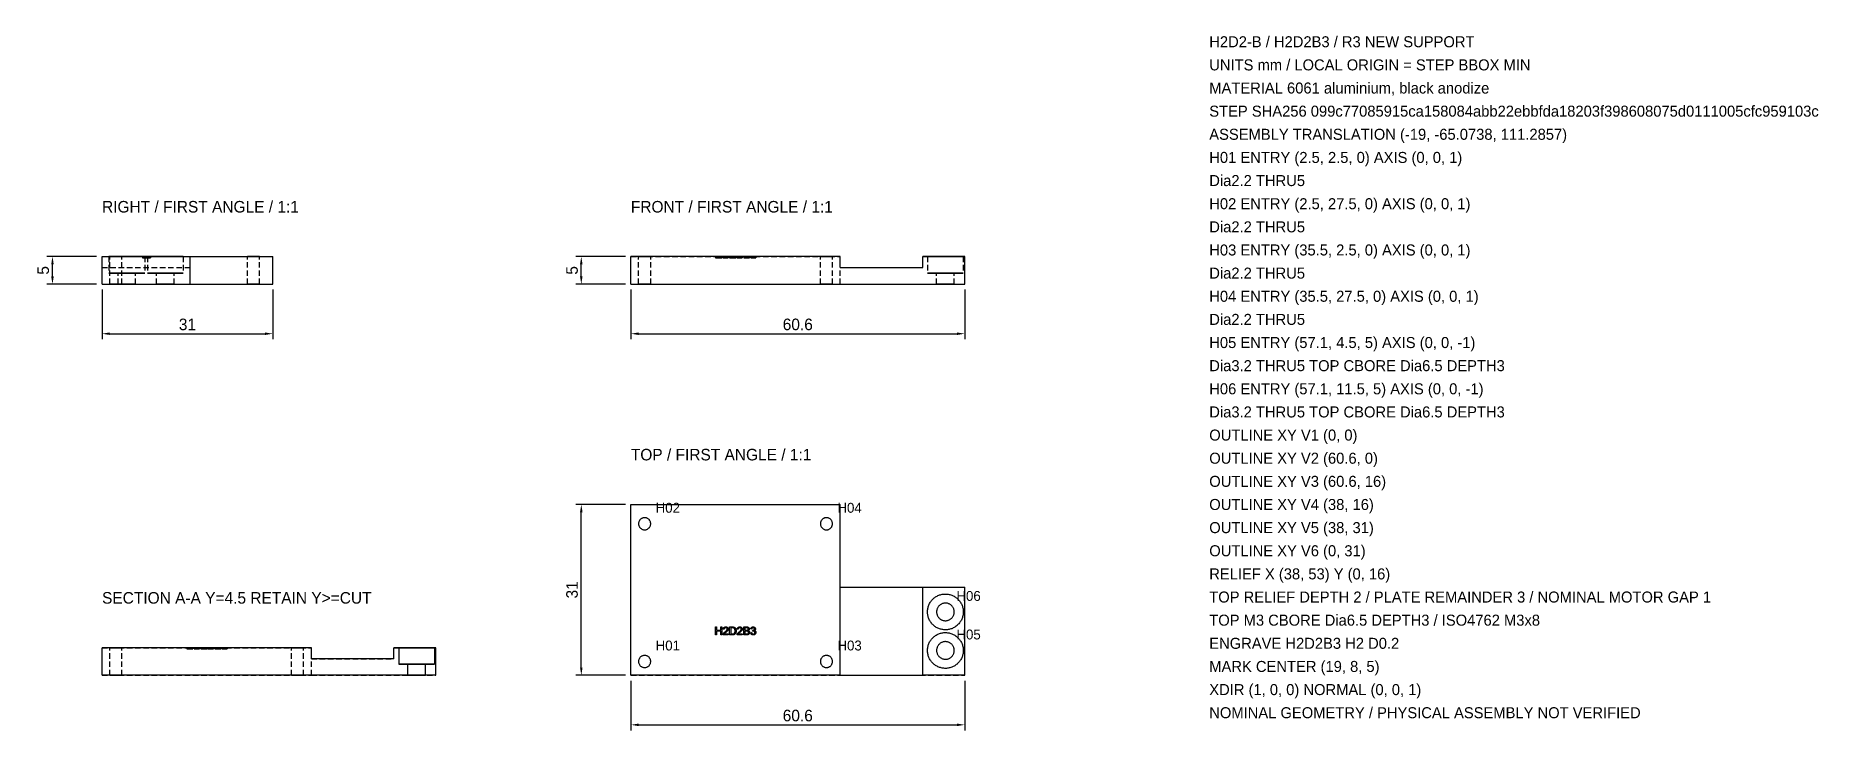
# Model space of a CAD drawing. Header units: millimetres. Extents: x -108 to 216, y -81 to 45.
import ezdxf

# ---------------------------------------------------------------- set-up
doc = ezdxf.new("R2010")
doc.units = ezdxf.units.MM
doc.linetypes.add('DASHED', pattern=[1.5, 1, -0.5])
for name, color, linetype in [('ANNOTATION', 7, 'Continuous'), ('DIMENSION', 3, 'Continuous'), ('HIDDEN', 8, 'DASHED'), ('VISIBLE', 7, 'Continuous')]:
    doc.layers.add(name, color=color, linetype=linetype)
doc.dimstyles.get("Standard").update_dxf_attribs({"dimtxt": 2.5, "dimasz": 2.5, "dimexe": 1.25, "dimexo": 0.625, "dimtad": 1, "dimcen": 2.5, "dimazin": 3, "dimtfac": 1, "dimtmove": 0, "dimatfit": 3})

msp = doc.modelspace()

# ---------------------------------------------------------------- texts
at = {"layer": 'ANNOTATION'}
for s, height, p in [('H2D2-B / H2D2B3 / R3 NEW SUPPORT', 2, (105, 43)), ('UNITS mm / LOCAL ORIGIN = STEP BBOX MIN', 2, (105, 38.8)), ('MATERIAL 6061 aluminium, black anodize', 2, (105, 34.6)), ('STEP SHA256 099c77085915ca158084abb22ebbfda18203f398608075d0111005cfc959103c', 2, (105, 30.4)), ('ASSEMBLY TRANSLATION (-19, -65.0738, 111.2857)', 2, (105, 26.2)), ('H01 ENTRY (2.5, 2.5, 0) AXIS (0, 0, 1)', 2, (105, 22)), ('Dia2.2 THRU5', 2, (105, 17.8)), ('RIGHT / FIRST ANGLE / 1:1', 2.1, (-96, 13)), ('FRONT / FIRST ANGLE / 1:1', 2.1, (0, 13)), ('H02 ENTRY (2.5, 27.5, 0) AXIS (0, 0, 1)', 2, (105, 13.6)), ('Dia2.2 THRU5', 2, (105, 9.4)), ('H03 ENTRY (35.5, 2.5, 0) AXIS (0, 0, 1)', 2, (105, 5.2)), ('Dia2.2 THRU5', 2, (105, 1)), ('H04 ENTRY (35.5, 27.5, 0) AXIS (0, 0, 1)', 2, (105, -3.2)), ('Dia2.2 THRU5', 2, (105, -7.4)), ('H05 ENTRY (57.1, 4.5, 5) AXIS (0, 0, -1)', 2, (105, -11.6)), ('Dia3.2 THRU5 TOP CBORE Dia6.5 DEPTH3', 2, (105, -15.8)), ('H06 ENTRY (57.1, 11.5, 5) AXIS (0, 0, -1)', 2, (105, -20)), ('Dia3.2 THRU5 TOP CBORE Dia6.5 DEPTH3', 2, (105, -24.2)), ('OUTLINE XY V1 (0, 0)', 2, (105, -28.4)), ('TOP / FIRST ANGLE / 1:1', 2.1, (0, -32)), ('OUTLINE XY V2 (60.6, 0)', 2, (105, -32.6)), ('OUTLINE XY V3 (60.6, 16)', 2, (105, -36.8)), ('H02', 1.8, (4.5, -41.5)), ('H04', 1.8, (37.5, -41.5)), ('OUTLINE XY V4 (38, 16)', 2, (105, -41)), ('OUTLINE XY V5 (38, 31)', 2, (105, -45.2)), ('OUTLINE XY V6 (0, 31)', 2, (105, -49.4)), ('RELIEF X (38, 53) Y (0, 16)', 2, (105, -53.6)), ('SECTION A-A Y=4.5 RETAIN Y>=CUT', 2.1, (-96, -58)), ('H06', 1.8, (59.1, -57.5)), ('TOP RELIEF DEPTH 2 / PLATE REMAINDER 3 / NOMINAL MOTOR GAP 1', 2, (105, -57.8)), ('TOP M3 CBORE Dia6.5 DEPTH3 / ISO4762 M3x8', 2, (105, -62)), ('H01', 1.8, (4.5, -66.5)), ('H03', 1.8, (37.5, -66.5)), ('H05', 1.8, (59.1, -64.5)), ('ENGRAVE H2D2B3 H2 D0.2', 2, (105, -66.2)), ('MARK CENTER (19, 8, 5)', 2, (105, -70.4)), ('XDIR (1, 0, 0) NORMAL (0, 0, 1)', 2, (105, -74.6)), ('NOMINAL GEOMETRY / PHYSICAL ASSEMBLY NOT VERIFIED', 2, (105, -78.8))]:
    msp.add_text(s, height=height, dxfattribs=at).set_placement(p)

# ---------------------------------------------------------------- dimensions: what is measured, and where the dimension line sits
at = {"layer": 'DIMENSION'}
for base, p1, p2 in [((-105, 0), (-96, 0), (-96, 5)), ((-9, 0), (0, 0), (0, 5)), ((-9, -71), (0, -71), (0, -40))]:
    msp.add_linear_dim(base=base, p1=p1, p2=p2, angle=90, dimstyle='Standard', override={"dimtxt": 2.1, "dimasz": 1.4, "dimexe": 1, "dimexo": 1, "dimtad": 1, "dimdec": 4, "dimdsep": 46, "dimclrd": 3, "dimclre": 3, "dimclrt": 7}, dxfattribs=at).render()
for base, p1, p2 in [((-96, -9), (-96, 0), (-65, 0)), ((0, -9), (0, 0), (60.6, 0)), ((0, -80), (0, -71), (60.6, -71))]:
    msp.add_linear_dim(base=base, p1=p1, p2=p2, dimstyle='Standard', override={"dimtxt": 2.1, "dimasz": 1.4, "dimexe": 1, "dimexo": 1, "dimtad": 1, "dimdec": 4, "dimdsep": 46, "dimclrd": 3, "dimclre": 3, "dimclrt": 7}, dxfattribs=at).render()

# ---------------------------------------------------------------- linework, layer by layer
at = {"layer": 'HIDDEN'}
for points in [[(-96, 0), (-96, 5)], [(-96, 5), (-65, 5)], [(-96, 3), (-96, 5)], [(-96, 3), (-96, 5)], [(-96, 5), (-80, 5)], [(-96, 5), (-80, 5)], [(-88.25, 5), (-88.33148, 5), (-88.57185, 5), (-88.95905, 5), (-89.47366, 5), (-90.08988, 5), (-90.77681, 5), (-91.5, 5), (-92.22319, 5), (-92.91012, 5), (-93.52634, 5), (-94.04095, 5), (-94.42815, 5), (-94.66852, 5), (-94.75, 5)], [(-94.75, 5), (-94.72956, 5), (-94.66852, 5), (-94.56762, 5), (-94.42815, 5), (-94.25185, 5), (-94.04095, 5), (-93.7981, 5), (-93.52634, 5), (-93.2291, 5), (-92.91012, 5), (-92.57341, 5), (-92.22319, 5), (-91.86388, 5), (-91.5, 5)], [(-94.75, 5), (-94.75, 2)], [(-92.4, 5), (-92.42758, 5), (-92.50893, 5), (-92.63999, 5), (-92.81416, 5), (-93.02273, 5), (-93.25523, 5), (-93.5, 5), (-93.74477, 5), (-93.97727, 5), (-94.18584, 5), (-94.36001, 5), (-94.49107, 5), (-94.57242, 5), (-94.6, 5)], [(-94.6, 5), (-94.59308, 5), (-94.57242, 5), (-94.53827, 5), (-94.49107, 5), (-94.4314, 5), (-94.36001, 5), (-94.27782, 5), (-94.18584, 5), (-94.08524, 5), (-93.97727, 5), (-93.86331, 5), (-93.74477, 5), (-93.62316, 5), (-93.5, 5)], [(-92.4, 5), (-92.42758, 5), (-92.50893, 5), (-92.63999, 5), (-92.81416, 5), (-93.02273, 5), (-93.25523, 5), (-93.5, 5), (-93.74477, 5), (-93.97727, 5), (-94.18584, 5), (-94.36001, 5), (-94.49107, 5), (-94.57242, 5), (-94.6, 5)], [(-94.6, 5), (-94.59308, 5), (-94.57242, 5), (-94.53827, 5), (-94.49107, 5), (-94.4314, 5), (-94.36001, 5), (-94.27782, 5), (-94.18584, 5), (-94.08524, 5), (-93.97727, 5), (-93.86331, 5), (-93.74477, 5), (-93.62316, 5), (-93.5, 5)], [(-94.6, 0), (-94.6, 5)], [(-94.6, 0), (-94.6, 5)], [(-93.5, 5), (-93.37684, 5), (-93.25523, 5), (-93.13669, 5), (-93.02273, 5), (-92.91476, 5), (-92.81416, 5), (-92.72218, 5), (-92.63999, 5), (-92.5686, 5), (-92.50893, 5), (-92.46173, 5), (-92.42758, 5), (-92.40692, 5), (-92.4, 5)], [(-93.5, 5), (-93.37684, 5), (-93.25523, 5), (-93.13669, 5), (-93.02273, 5), (-92.91476, 5), (-92.81416, 5), (-92.72218, 5), (-92.63999, 5), (-92.5686, 5), (-92.50893, 5), (-92.46173, 5), (-92.42758, 5), (-92.40692, 5), (-92.4, 5)], [(-92.4, 0), (-92.4, 5)], [(-92.4, 0), (-92.4, 5)], [(-91.5, 5), (-91.13612, 5), (-90.77681, 5), (-90.42659, 5), (-90.08988, 5), (-89.7709, 5), (-89.47366, 5), (-89.2019, 5), (-88.95905, 5), (-88.74815, 5), (-88.57185, 5), (-88.43238, 5), (-88.33148, 5), (-88.27044, 5), (-88.25, 5)], [(-88.55566, 5), (-88.58622, 5), (-88.6127, 5), (-88.63511, 5), (-88.65344, 5), (-88.6677, 5), (-88.67789, 5), (-88.684, 5), (-88.68604, 5)], [(-88.68604, 5), (-88.68428, 5), (-88.67902, 5), (-88.67024, 5), (-88.65796, 5), (-88.64217, 5), (-88.62286, 5), (-88.60005, 5), (-88.57373, 5)], [(-88.68604, 5), (-88.68604, 4.8)], [(-88.68604, 4.8), (-88.68428, 4.8), (-88.67902, 4.8), (-88.67024, 4.8), (-88.65796, 4.8), (-88.64217, 4.8), (-88.62286, 4.8), (-88.60005, 4.8), (-88.57373, 4.8)], [(-88.55566, 4.8), (-88.58622, 4.8), (-88.6127, 4.8), (-88.63511, 4.8), (-88.65344, 4.8), (-88.6677, 4.8), (-88.67789, 4.8), (-88.684, 4.8), (-88.68604, 4.8)], [(-87.98584, 5), (-88.66064, 5)], [(-88.66064, 5), (-87.229, 5)], [(-87.229, 5), (-88.66064, 5)], [(-88.66064, 5), (-87.98584, 5)], [(-88.4917, 5), (-88.66064, 5)], [(-88.66064, 5), (-88.59839, 5), (-88.53857, 5)], [(-88.63623, 5), (-88.64691, 5), (-88.65454, 5), (-88.65912, 5), (-88.66064, 5)], [(-88.66064, 5), (-87.229, 5)], [(-88.4917, 5), (-88.66064, 5)], [(-88.66064, 5), (-88.59839, 5), (-88.53857, 5)], [(-88.63672, 5), (-88.64719, 5), (-88.65466, 5), (-88.65915, 5), (-88.66064, 5)], [(-88.66064, 5), (-87.229, 5)], [(-88.66064, 5), (-88.66064, 4.8)], [(-88.66064, 5), (-88.66064, 4.8)], [(-88.66064, 5), (-88.66064, 4.8)], [(-88.66064, 5), (-88.66064, 4.8)], [(-88.66064, 5), (-88.66064, 4.8)], [(-88.66064, 5), (-88.66064, 4.8)], [(-88.66064, 5), (-88.66064, 4.8)], [(-88.66064, 5), (-88.66064, 4.8)], [(-88.66064, 5), (-88.66064, 4.8)], [(-88.66064, 5), (-88.66064, 4.8)], [(-88.66064, 5), (-88.66064, 4.8)], [(-88.66064, 5), (-88.66064, 4.8)], [(-87.98584, 4.8), (-88.66064, 4.8)], [(-88.66064, 4.8), (-87.98584, 4.8)], [(-87.229, 4.8), (-88.66064, 4.8)], [(-88.66064, 4.8), (-87.229, 4.8)], [(-88.66064, 4.8), (-88.59839, 4.8), (-88.53857, 4.8)], [(-88.4917, 4.8), (-88.66064, 4.8)], [(-88.63623, 4.8), (-88.64691, 4.8), (-88.65454, 4.8), (-88.65912, 4.8), (-88.66064, 4.8)], [(-88.66064, 4.8), (-87.229, 4.8)], [(-88.66064, 4.8), (-88.59839, 4.8), (-88.53857, 4.8)], [(-88.4917, 4.8), (-88.66064, 4.8)], [(-88.63672, 4.8), (-88.64719, 4.8), (-88.65466, 4.8), (-88.65915, 4.8), (-88.66064, 4.8)], [(-88.66064, 4.8), (-87.229, 4.8)], [(-88.56592, 5), (-88.58792, 5), (-88.60706, 5), (-88.62332, 5), (-88.63672, 5)], [(-88.56592, 4.8), (-88.58792, 4.8), (-88.60706, 4.8), (-88.62332, 4.8), (-88.63672, 4.8)], [(-88.56445, 5), (-88.5867, 5), (-88.60608, 5), (-88.62259, 5), (-88.63623, 5)], [(-88.56445, 4.8), (-88.5867, 4.8), (-88.60608, 4.8), (-88.62259, 4.8), (-88.63623, 4.8)], [(-88.57373, 5), (-88.54462, 5), (-88.51343, 5), (-88.48016, 5), (-88.44482, 5), (-88.40741, 5), (-88.36792, 5), (-88.32636, 5), (-88.28271, 5)], [(-88.57373, 4.8), (-88.54462, 4.8), (-88.51343, 4.8), (-88.48016, 4.8), (-88.44482, 4.8), (-88.40741, 4.8), (-88.36792, 4.8), (-88.32636, 4.8), (-88.28271, 4.8)], [(-88.43262, 5), (-88.47336, 5), (-88.50916, 5), (-88.54001, 5), (-88.56592, 5)], [(-88.43262, 4.8), (-88.47336, 4.8), (-88.50916, 4.8), (-88.54001, 4.8), (-88.56592, 4.8)], [(-88.43457, 5), (-88.47363, 5), (-88.5083, 5), (-88.53857, 5), (-88.56445, 5)], [(-88.43457, 4.8), (-88.47363, 4.8), (-88.5083, 4.8), (-88.53857, 4.8), (-88.56445, 4.8)], [(-88.23779, 5), (-88.32797, 5), (-88.41101, 5), (-88.48691, 5), (-88.55566, 5)], [(-88.23779, 4.8), (-88.32797, 4.8), (-88.41101, 4.8), (-88.48691, 4.8), (-88.55566, 4.8)], [(-88.47461, 5), (-88.49006, 5), (-88.50345, 5), (-88.51478, 5), (-88.52405, 5), (-88.53126, 5), (-88.53641, 5), (-88.5395, 5), (-88.54053, 5)], [(-88.54053, 5), (-88.53918, 5), (-88.53516, 5), (-88.52844, 5), (-88.51904, 5), (-88.50696, 5), (-88.49219, 5), (-88.47473, 5), (-88.45459, 5)], [(-88.54053, 5), (-88.54053, 4.8)], [(-88.54053, 4.8), (-88.53918, 4.8), (-88.53516, 4.8), (-88.52844, 4.8), (-88.51904, 4.8), (-88.50696, 4.8), (-88.49219, 4.8), (-88.47473, 4.8), (-88.45459, 4.8)], [(-88.47461, 4.8), (-88.49006, 4.8), (-88.50345, 4.8), (-88.51478, 4.8), (-88.52405, 4.8), (-88.53126, 4.8), (-88.53641, 4.8), (-88.5395, 4.8), (-88.54053, 4.8)], [(-88.53857, 5), (-88.34814, 5)], [(-88.53857, 5), (-88.34814, 5)], [(-88.53857, 4.8), (-88.34814, 4.8)], [(-88.53857, 4.8), (-88.34814, 4.8)], [(-88.39648, 5), (-88.4917, 5)], [(-88.39648, 5), (-88.4917, 5)], [(-88.4917, 5), (-88.4917, 4.8)], [(-88.4917, 5), (-88.4917, 4.8)], [(-88.4917, 5), (-88.4917, 4.8)], [(-88.4917, 5), (-88.4917, 4.8)], [(-88.4917, 5), (-88.4917, 4.8)], [(-87.39795, 5), (-88.4917, 5)], [(-88.4917, 5), (-88.4917, 4.8)], [(-88.4917, 5), (-88.49005, 5), (-88.48511, 5), (-88.47687, 5), (-88.46533, 5)], [(-88.4917, 5), (-88.4917, 4.8)], [(-87.99951, 5), (-88.4917, 5)], [(-88.4917, 5), (-88.4917, 4.8)], [(-88.4917, 5), (-88.48999, 5), (-88.48486, 5)], [(-88.39648, 4.8), (-88.4917, 4.8)], [(-88.39648, 4.8), (-88.4917, 4.8)], [(-87.39795, 4.8), (-88.4917, 4.8)], [(-88.4917, 4.8), (-88.49005, 4.8), (-88.48511, 4.8), (-88.47687, 4.8), (-88.46533, 4.8)], [(-87.99951, 4.8), (-88.4917, 4.8)], [(-88.4917, 4.8), (-88.48999, 4.8), (-88.48486, 4.8)], [(-88.48486, 5), (-88.46924, 5), (-88.4458, 5)], [(-88.48486, 4.8), (-88.46924, 4.8), (-88.4458, 4.8)], [(-88.25928, 5), (-88.29533, 5), (-88.32877, 5), (-88.3596, 5), (-88.38782, 5), (-88.41343, 5), (-88.43643, 5), (-88.45683, 5), (-88.47461, 5)], [(-88.25928, 4.8), (-88.29533, 4.8), (-88.32877, 4.8), (-88.3596, 4.8), (-88.38782, 4.8), (-88.41343, 4.8), (-88.43643, 4.8), (-88.45683, 4.8), (-88.47461, 4.8)], [(-88.46533, 5), (-88.45081, 5), (-88.43359, 5), (-88.4137, 5), (-88.39111, 5)], [(-88.46533, 4.8), (-88.45081, 4.8), (-88.43359, 4.8), (-88.4137, 4.8), (-88.39111, 4.8)], [(-88.45459, 5), (-88.40906, 5), (-88.3584, 5), (-88.30261, 5), (-88.2417, 5)], [(-88.45459, 4.8), (-88.40906, 4.8), (-88.3584, 4.8), (-88.30261, 4.8), (-88.2417, 4.8)], [(-88.4458, 5), (-88.43057, 5), (-88.41223, 5), (-88.39078, 5), (-88.36621, 5)], [(-88.4458, 4.8), (-88.43057, 4.8), (-88.41223, 4.8), (-88.39078, 4.8), (-88.36621, 4.8)], [(-88.22607, 5), (-88.28635, 5), (-88.34119, 5), (-88.39059, 5), (-88.43457, 5)], [(-88.22607, 4.8), (-88.28635, 4.8), (-88.34119, 4.8), (-88.39059, 4.8), (-88.43457, 4.8)], [(-88.24561, 5), (-88.34265, 5), (-88.43262, 5)], [(-88.24561, 4.8), (-88.34265, 4.8), (-88.43262, 4.8)], [(-88.21631, 5), (-88.24818, 5), (-88.27737, 5), (-88.3039, 5), (-88.32776, 5), (-88.34895, 5), (-88.36746, 5), (-88.38331, 5), (-88.39648, 5)], [(-88.21631, 5), (-88.24818, 5), (-88.27737, 5), (-88.3039, 5), (-88.32776, 5), (-88.34895, 5), (-88.36746, 5), (-88.38331, 5), (-88.39648, 5)], [(-88.21631, 4.8), (-88.24818, 4.8), (-88.27737, 4.8), (-88.3039, 4.8), (-88.32776, 4.8), (-88.34895, 4.8), (-88.36746, 4.8), (-88.38331, 4.8), (-88.39648, 4.8)], [(-88.21631, 4.8), (-88.24818, 4.8), (-88.27737, 4.8), (-88.3039, 4.8), (-88.32776, 4.8), (-88.34895, 4.8), (-88.36746, 4.8), (-88.38331, 4.8), (-88.39648, 4.8)], [(-88.39111, 5), (-88.35452, 5), (-88.31213, 5), (-88.26395, 5), (-88.20996, 5)], [(-88.39111, 4.8), (-88.35452, 4.8), (-88.31213, 4.8), (-88.26395, 4.8), (-88.20996, 4.8)], [(-88.36621, 5), (-88.33908, 5), (-88.30994, 5), (-88.27878, 5), (-88.24561, 5)], [(-88.36621, 4.8), (-88.33908, 4.8), (-88.30994, 4.8), (-88.27878, 4.8), (-88.24561, 4.8)], [(-88.34814, 5), (-88.29944, 5), (-88.24707, 5), (-88.19104, 5), (-88.13135, 5)], [(-88.34814, 5), (-88.29944, 5), (-88.24707, 5), (-88.19104, 5), (-88.13135, 5)], [(-88.34814, 4.8), (-88.29944, 4.8), (-88.24707, 4.8), (-88.19104, 4.8), (-88.13135, 4.8)], [(-88.34814, 4.8), (-88.29944, 4.8), (-88.24707, 4.8), (-88.19104, 4.8), (-88.13135, 4.8)], [(-88.28271, 5), (-88.25928, 5)], [(-88.28271, 5), (-88.28271, 4.8)], [(-88.28271, 4.8), (-88.25928, 4.8)], [(-88.25928, 5), (-88.25928, 4.8)], [(-88.25, 5), (-88.25, 2)], [(-88.02881, 5), (-88.07678, 5), (-88.12891, 5), (-88.18518, 5), (-88.24561, 5)], [(-88.24561, 5), (-88.20688, 5), (-88.17078, 5), (-88.1373, 5), (-88.10645, 5)], [(-88.02881, 4.8), (-88.07678, 4.8), (-88.12891, 4.8), (-88.18518, 4.8), (-88.24561, 4.8)], [(-88.24561, 4.8), (-88.20688, 4.8), (-88.17078, 4.8), (-88.1373, 4.8), (-88.10645, 4.8)], [(-88.2417, 5), (-88.18381, 5), (-88.13123, 5), (-88.08395, 5), (-88.04199, 5)], [(-88.2417, 4.8), (-88.18381, 4.8), (-88.13123, 4.8), (-88.08395, 4.8), (-88.04199, 4.8)], [(-88.00684, 5), (-88.05588, 5), (-88.11072, 5), (-88.17136, 5), (-88.23779, 5)], [(-88.00684, 4.8), (-88.05588, 4.8), (-88.11072, 4.8), (-88.17136, 4.8), (-88.23779, 4.8)], [(-87.93701, 5), (-88.01624, 5), (-88.09082, 5), (-88.16077, 5), (-88.22607, 5)], [(-87.93701, 4.8), (-88.01624, 4.8), (-88.09082, 4.8), (-88.16077, 4.8), (-88.22607, 4.8)], [(-87.96436, 5), (-87.98837, 5), (-88.01453, 5), (-88.04282, 5), (-88.07324, 5), (-88.1058, 5), (-88.1405, 5), (-88.17734, 5), (-88.21631, 5)], [(-87.96436, 5), (-87.98837, 5), (-88.01453, 5), (-88.04282, 5), (-88.07324, 5), (-88.1058, 5), (-88.1405, 5), (-88.17734, 5), (-88.21631, 5)], [(-87.96436, 4.8), (-87.98837, 4.8), (-88.01453, 4.8), (-88.04282, 4.8), (-88.07324, 4.8), (-88.1058, 4.8), (-88.1405, 4.8), (-88.17734, 4.8), (-88.21631, 4.8)], [(-87.96436, 4.8), (-87.98837, 4.8), (-88.01453, 4.8), (-88.04282, 4.8), (-88.07324, 4.8), (-88.1058, 4.8), (-88.1405, 4.8), (-88.17734, 4.8), (-88.21631, 4.8)], [(-88.20996, 5), (-88.15006, 5), (-88.08411, 5), (-88.01212, 5), (-87.93408, 5)], [(-88.20996, 4.8), (-88.15006, 4.8), (-88.08411, 4.8), (-88.01212, 4.8), (-87.93408, 4.8)], [(-88.13135, 5), (-88.08474, 5), (-88.04062, 5), (-87.99899, 5), (-87.95984, 5), (-87.92318, 5), (-87.88901, 5), (-87.85732, 5), (-87.82813, 5)], [(-88.13135, 5), (-88.08474, 5), (-88.04062, 5), (-87.99899, 5), (-87.95984, 5), (-87.92318, 5), (-87.88901, 5), (-87.85732, 5), (-87.82813, 5)], [(-88.13135, 4.8), (-88.08474, 4.8), (-88.04062, 4.8), (-87.99899, 4.8), (-87.95984, 4.8), (-87.92318, 4.8), (-87.88901, 4.8), (-87.85732, 4.8), (-87.82813, 4.8)], [(-88.13135, 4.8), (-88.08474, 4.8), (-88.04062, 4.8), (-87.99899, 4.8), (-87.95984, 4.8), (-87.92318, 4.8), (-87.88901, 4.8), (-87.85732, 4.8), (-87.82813, 4.8)], [(-88.10645, 5), (-88.0791, 5), (-88.05615, 5), (-88.0376, 5), (-88.02344, 5)], [(-88.10645, 4.8), (-88.0791, 4.8), (-88.05615, 4.8), (-88.0376, 4.8), (-88.02344, 4.8)], [(-88.04199, 5), (-88.02357, 5), (-88.0076, 5), (-87.99409, 5), (-87.98303, 5), (-87.97443, 5), (-87.96829, 5), (-87.96461, 5), (-87.96338, 5)], [(-88.04199, 4.8), (-88.02357, 4.8), (-88.0076, 4.8), (-87.99409, 4.8), (-87.98303, 4.8), (-87.97443, 4.8), (-87.96829, 4.8), (-87.96461, 4.8), (-87.96338, 4.8)], [(-87.89893, 5), (-87.92133, 5), (-87.95044, 5), (-87.98627, 5), (-88.02881, 5)], [(-87.89893, 4.8), (-87.92133, 4.8), (-87.95044, 4.8), (-87.98627, 4.8), (-88.02881, 4.8)], [(-88.02344, 5), (-88.01297, 5), (-88.00549, 5), (-88.00101, 5), (-87.99951, 5)], [(-88.02344, 4.8), (-88.01297, 4.8), (-88.00549, 4.8), (-88.00101, 4.8), (-87.99951, 4.8)], [(-87.88525, 5), (-87.90384, 5), (-87.9303, 5), (-87.96463, 5), (-88.00684, 5)], [(-87.88525, 4.8), (-87.90384, 4.8), (-87.9303, 4.8), (-87.96463, 4.8), (-88.00684, 4.8)], [(-87.99951, 5), (-87.99951, 4.8)], [(-87.99951, 5), (-87.99951, 4.8)], [(-87.98584, 5), (-87.98584, 4.8)], [(-87.98584, 5), (-87.98584, 4.8)], [(-87.96338, 5), (-87.9646, 5), (-87.96826, 5), (-87.97437, 5), (-87.98291, 5)], [(-87.98291, 5), (-87.82861, 5)], [(-87.98291, 5), (-87.98291, 4.8)], [(-87.98291, 4.8), (-87.82861, 4.8)], [(-87.96338, 4.8), (-87.9646, 4.8), (-87.96826, 4.8), (-87.97437, 4.8), (-87.98291, 4.8)], [(-87.78955, 5), (-87.87476, 5), (-87.96436, 5)], [(-87.78955, 5), (-87.87476, 5), (-87.96436, 5)], [(-87.78955, 4.8), (-87.87476, 4.8), (-87.96436, 4.8)], [(-87.78955, 4.8), (-87.87476, 4.8), (-87.96436, 4.8)], [(-87.96338, 5), (-87.96338, 4.8)], [(-87.59668, 5), (-87.6738, 5), (-87.75623, 5), (-87.84396, 5), (-87.93701, 5)], [(-87.59668, 4.8), (-87.6738, 4.8), (-87.75623, 4.8), (-87.84396, 4.8), (-87.93701, 4.8)], [(-87.93408, 5), (-87.87955, 5), (-87.82828, 5), (-87.78025, 5), (-87.73547, 5), (-87.69395, 5), (-87.65567, 5), (-87.62064, 5), (-87.58887, 5)], [(-87.93408, 4.8), (-87.87955, 4.8), (-87.82828, 4.8), (-87.78025, 4.8), (-87.73547, 4.8), (-87.69395, 4.8), (-87.65567, 4.8), (-87.62064, 4.8), (-87.58887, 4.8)], [(-87.76807, 5), (-87.80664, 5), (-87.84131, 5), (-87.87207, 5), (-87.89893, 5)], [(-87.89893, 5), (-87.89893, 4.8)], [(-87.76807, 4.8), (-87.80664, 4.8), (-87.84131, 4.8), (-87.87207, 4.8), (-87.89893, 4.8)], [(-87.76416, 5), (-87.80029, 5), (-87.83252, 5), (-87.86084, 5), (-87.88525, 5)], [(-87.88525, 5), (-87.88525, 4.8)], [(-87.76416, 4.8), (-87.80029, 4.8), (-87.83252, 4.8), (-87.86084, 4.8), (-87.88525, 4.8)], [(-87.82861, 5), (-87.83057, 5)], [(-87.83057, 5), (-87.8269, 5), (-87.81592, 5), (-87.79761, 5), (-87.77197, 5)], [(-87.83057, 5), (-87.83057, 4.8)], [(-87.83057, 5), (-87.83057, 4.8)], [(-87.39795, 5), (-87.83057, 5)], [(-87.83057, 5), (-87.83057, 4.8)], [(-87.83057, 5), (-87.82953, 5), (-87.82642, 5), (-87.82123, 5), (-87.81396, 5)], [(-87.83057, 4.8), (-87.8269, 4.8), (-87.81592, 4.8), (-87.79761, 4.8), (-87.77197, 4.8)], [(-87.82861, 4.8), (-87.83057, 4.8)], [(-87.39795, 4.8), (-87.83057, 4.8)], [(-87.83057, 4.8), (-87.82953, 4.8), (-87.82642, 4.8), (-87.82123, 4.8), (-87.81396, 4.8)], [(-87.82861, 5), (-87.82861, 4.8)], [(-87.82813, 5), (-87.71936, 5), (-87.6167, 5)], [(-87.82813, 5), (-87.71936, 5), (-87.6167, 5)], [(-87.82813, 4.8), (-87.71936, 4.8), (-87.6167, 4.8)], [(-87.82813, 4.8), (-87.71936, 4.8), (-87.6167, 4.8)], [(-87.229, 5), (-87.81689, 5)], [(-87.81689, 5), (-87.229, 5)], [(-87.81689, 5), (-87.81689, 4.8)], [(-87.81689, 5), (-87.81689, 4.8)], [(-87.81689, 4.8), (-87.229, 4.8)], [(-87.229, 4.8), (-87.81689, 4.8)], [(-87.81396, 5), (-87.80145, 5), (-87.7854, 5), (-87.76581, 5), (-87.74268, 5)], [(-87.81396, 4.8), (-87.80145, 4.8), (-87.7854, 4.8), (-87.76581, 4.8), (-87.74268, 4.8)], [(-87.62061, 5), (-87.78955, 5)], [(-87.62061, 5), (-87.78955, 5)], [(-87.62061, 4.8), (-87.78955, 4.8)], [(-87.62061, 4.8), (-87.78955, 4.8)], [(-87.77197, 5), (-87.73871, 5), (-87.69751, 5), (-87.64838, 5), (-87.59131, 5)], [(-87.77197, 4.8), (-87.73871, 4.8), (-87.69751, 4.8), (-87.64838, 4.8), (-87.59131, 4.8)], [(-87.59521, 5), (-87.68433, 5), (-87.76807, 5)], [(-87.59521, 4.8), (-87.68433, 4.8), (-87.76807, 4.8)], [(-87.59521, 5), (-87.64056, 5), (-87.68384, 5), (-87.72504, 5), (-87.76416, 5)], [(-87.59521, 4.8), (-87.64056, 4.8), (-87.68384, 4.8), (-87.72504, 4.8), (-87.76416, 4.8)], [(-81.25, 5), (-81.33148, 5), (-81.57185, 5), (-81.95905, 5), (-82.47366, 5), (-83.08988, 5), (-83.77681, 5), (-84.5, 5), (-85.22319, 5), (-85.91012, 5), (-86.52634, 5), (-87.04095, 5), (-87.42815, 5), (-87.66852, 5), (-87.75, 5)], [(-87.75, 5), (-87.72956, 5), (-87.66852, 5), (-87.56762, 5), (-87.42815, 5), (-87.25185, 5), (-87.04095, 5), (-86.7981, 5), (-86.52634, 5), (-86.2291, 5), (-85.91012, 5), (-85.57341, 5), (-85.22319, 5), (-84.86388, 5), (-84.5, 5)], [(-87.75, 5), (-87.75, 2)], [(-87.74268, 5), (-87.71619, 5), (-87.68652, 5), (-87.65369, 5), (-87.61768, 5)], [(-87.74268, 4.8), (-87.71619, 4.8), (-87.68652, 4.8), (-87.65369, 4.8), (-87.61768, 4.8)], [(-87.44482, 5), (-87.48657, 5), (-87.53564, 5), (-87.59204, 5), (-87.65576, 5)], [(-87.65576, 5), (-87.63721, 5)], [(-87.44482, 5), (-87.48657, 5), (-87.53564, 5), (-87.59204, 5), (-87.65576, 5)], [(-87.65576, 5), (-87.63721, 5)], [(-87.65576, 5), (-87.65576, 4.8)], [(-87.65576, 5), (-87.65576, 4.8)], [(-87.65576, 4.8), (-87.63721, 4.8)], [(-87.44482, 4.8), (-87.48657, 4.8), (-87.53564, 4.8), (-87.59204, 4.8), (-87.65576, 4.8)], [(-87.65576, 4.8), (-87.63721, 4.8)], [(-87.44482, 4.8), (-87.48657, 4.8), (-87.53564, 4.8), (-87.59204, 4.8), (-87.65576, 4.8)], [(-87.63721, 5), (-87.58817, 5), (-87.54214, 5), (-87.49912, 5), (-87.45911, 5), (-87.4221, 5), (-87.38809, 5), (-87.35709, 5), (-87.3291, 5)], [(-87.63721, 5), (-87.58817, 5), (-87.54214, 5), (-87.49912, 5), (-87.45911, 5), (-87.4221, 5), (-87.38809, 5), (-87.35709, 5), (-87.3291, 5)], [(-87.63721, 5), (-87.63721, 4.8)], [(-87.63721, 5), (-87.63721, 4.8)], [(-87.63721, 4.8), (-87.58817, 4.8), (-87.54214, 4.8), (-87.49912, 4.8), (-87.45911, 4.8), (-87.4221, 4.8), (-87.38809, 4.8), (-87.35709, 4.8), (-87.3291, 4.8)], [(-87.63721, 4.8), (-87.58817, 4.8), (-87.54214, 4.8), (-87.49912, 4.8), (-87.45911, 4.8), (-87.4221, 4.8), (-87.38809, 4.8), (-87.35709, 4.8), (-87.3291, 4.8)], [(-87.43213, 5), (-87.44925, 5), (-87.46838, 5), (-87.48953, 5), (-87.5127, 5), (-87.53787, 5), (-87.56506, 5), (-87.59427, 5), (-87.62549, 5)], [(-87.62549, 5), (-87.59424, 5)], [(-87.62549, 5), (-87.62549, 4.8)], [(-87.62549, 4.8), (-87.59424, 4.8)], [(-87.43213, 4.8), (-87.44925, 4.8), (-87.46838, 4.8), (-87.48953, 4.8), (-87.5127, 4.8), (-87.53787, 4.8), (-87.56506, 4.8), (-87.59427, 4.8), (-87.62549, 4.8)], [(-87.3374, 5), (-87.39795, 5), (-87.46533, 5), (-87.53955, 5), (-87.62061, 5)], [(-87.3374, 5), (-87.39795, 5), (-87.46533, 5), (-87.53955, 5), (-87.62061, 5)], [(-87.3374, 4.8), (-87.39795, 4.8), (-87.46533, 4.8), (-87.53955, 4.8), (-87.62061, 4.8)], [(-87.3374, 4.8), (-87.39795, 4.8), (-87.46533, 4.8), (-87.53955, 4.8), (-87.62061, 4.8)], [(-87.61768, 5), (-87.5831, 5), (-87.55066, 5), (-87.52036, 5), (-87.49219, 5)], [(-87.61768, 4.8), (-87.5831, 4.8), (-87.55066, 4.8), (-87.52036, 4.8), (-87.49219, 4.8)], [(-87.6167, 5), (-87.5665, 5), (-87.52039, 5), (-87.47836, 5), (-87.44043, 5)], [(-87.6167, 5), (-87.5665, 5), (-87.52039, 5), (-87.47836, 5), (-87.44043, 5)], [(-87.6167, 4.8), (-87.5665, 4.8), (-87.52039, 4.8), (-87.47836, 4.8), (-87.44043, 4.8)], [(-87.6167, 4.8), (-87.5665, 4.8), (-87.52039, 4.8), (-87.47836, 4.8), (-87.44043, 4.8)], [(-87.35205, 5), (-87.40323, 5), (-87.46106, 5), (-87.52554, 5), (-87.59668, 5)], [(-87.35205, 4.8), (-87.40323, 4.8), (-87.46106, 4.8), (-87.52554, 4.8), (-87.59668, 4.8)], [(-87.40625, 5), (-87.49866, 5), (-87.59521, 5)], [(-87.41064, 5), (-87.50024, 5), (-87.59521, 5)], [(-87.40625, 4.8), (-87.49866, 4.8), (-87.59521, 4.8)], [(-87.41064, 4.8), (-87.50024, 4.8), (-87.59521, 4.8)], [(-87.59424, 5), (-87.55129, 5), (-87.51083, 5), (-87.47286, 5), (-87.43738, 5), (-87.40438, 5), (-87.37387, 5), (-87.34585, 5), (-87.32031, 5)], [(-87.59424, 5), (-87.59424, 4.8)], [(-87.59424, 4.8), (-87.55129, 4.8), (-87.51083, 4.8), (-87.47286, 4.8), (-87.43738, 4.8), (-87.40438, 4.8), (-87.37387, 4.8), (-87.34585, 4.8), (-87.32031, 4.8)], [(-87.59131, 5), (-87.54504, 5), (-87.50293, 5), (-87.46497, 5), (-87.43115, 5)], [(-87.59131, 4.8), (-87.54504, 4.8), (-87.50293, 4.8), (-87.46497, 4.8), (-87.43115, 4.8)], [(-87.58887, 5), (-87.55996, 5), (-87.53354, 5), (-87.50961, 5), (-87.48816, 5), (-87.4692, 5), (-87.45273, 5), (-87.43874, 5), (-87.42725, 5)], [(-87.58887, 4.8), (-87.55996, 4.8), (-87.53354, 4.8), (-87.50961, 4.8), (-87.48816, 4.8), (-87.4692, 4.8), (-87.45273, 4.8), (-87.43874, 4.8), (-87.42725, 4.8)], [(-87.49219, 5), (-87.46722, 5), (-87.44653, 5), (-87.43011, 5), (-87.41797, 5)], [(-87.49219, 4.8), (-87.46722, 4.8), (-87.44653, 4.8), (-87.43011, 4.8), (-87.41797, 4.8)], [(-87.36865, 5), (-87.36984, 5), (-87.37341, 5), (-87.37936, 5), (-87.3877, 5), (-87.39841, 5), (-87.4115, 5), (-87.42697, 5), (-87.44482, 5)], [(-87.36865, 5), (-87.36984, 5), (-87.37341, 5), (-87.37936, 5), (-87.3877, 5), (-87.39841, 5), (-87.4115, 5), (-87.42697, 5), (-87.44482, 5)], [(-87.36865, 4.8), (-87.36984, 4.8), (-87.37341, 4.8), (-87.37936, 4.8), (-87.3877, 4.8), (-87.39841, 4.8), (-87.4115, 4.8), (-87.42697, 4.8), (-87.44482, 4.8)], [(-87.36865, 4.8), (-87.36984, 4.8), (-87.37341, 4.8), (-87.37936, 4.8), (-87.3877, 4.8), (-87.39841, 4.8), (-87.4115, 4.8), (-87.42697, 4.8), (-87.44482, 4.8)], [(-87.44043, 5), (-87.42361, 5), (-87.40903, 5), (-87.39669, 5), (-87.3866, 5), (-87.37875, 5), (-87.37314, 5), (-87.36977, 5), (-87.36865, 5)], [(-87.44043, 5), (-87.42361, 5), (-87.40903, 5), (-87.39669, 5), (-87.3866, 5), (-87.37875, 5), (-87.37314, 5), (-87.36977, 5), (-87.36865, 5)], [(-87.44043, 4.8), (-87.42361, 4.8), (-87.40903, 4.8), (-87.39669, 4.8), (-87.3866, 4.8), (-87.37875, 4.8), (-87.37314, 4.8), (-87.36977, 4.8), (-87.36865, 4.8)], [(-87.44043, 4.8), (-87.42361, 4.8), (-87.40903, 4.8), (-87.39669, 4.8), (-87.3866, 4.8), (-87.37875, 4.8), (-87.37314, 4.8), (-87.36977, 4.8), (-87.36865, 4.8)], [(-87.36768, 5), (-87.36868, 5), (-87.3717, 5), (-87.37674, 5), (-87.38379, 5), (-87.39285, 5), (-87.40393, 5), (-87.41702, 5), (-87.43213, 5)], [(-87.36768, 4.8), (-87.36868, 4.8), (-87.3717, 4.8), (-87.37674, 4.8), (-87.38379, 4.8), (-87.39285, 4.8), (-87.40393, 4.8), (-87.41702, 4.8), (-87.43213, 4.8)], [(-87.43115, 5), (-87.40338, 5), (-87.38355, 5), (-87.37164, 5), (-87.36768, 5)], [(-87.43115, 4.8), (-87.40338, 4.8), (-87.38355, 4.8), (-87.37164, 4.8), (-87.36768, 4.8)], [(-87.42725, 5), (-87.41443, 5), (-87.40527, 5), (-87.39978, 5), (-87.39795, 5)], [(-87.42725, 4.8), (-87.41443, 4.8), (-87.40527, 4.8), (-87.39978, 4.8), (-87.39795, 4.8)], [(-87.41797, 5), (-87.40921, 5), (-87.40295, 5), (-87.3992, 5), (-87.39795, 5)], [(-87.41797, 4.8), (-87.40921, 4.8), (-87.40295, 4.8), (-87.3992, 4.8), (-87.39795, 4.8)], [(-87.27344, 5), (-87.30087, 5), (-87.33289, 5), (-87.36948, 5), (-87.41064, 5)], [(-87.27344, 4.8), (-87.30087, 4.8), (-87.33289, 4.8), (-87.36948, 4.8), (-87.41064, 4.8)], [(-87.27246, 5), (-87.29712, 5), (-87.32764, 5), (-87.36401, 5), (-87.40625, 5)], [(-87.27246, 4.8), (-87.29712, 4.8), (-87.32764, 4.8), (-87.36401, 4.8), (-87.40625, 4.8)], [(-87.39795, 5), (-87.39795, 4.8)], [(-87.39795, 5), (-87.39795, 4.8)], [(-87.39795, 5), (-87.39795, 4.8)], [(-87.39795, 5), (-87.39795, 4.8)], [(-87.36865, 5), (-87.36865, 4.8)], [(-87.36865, 5), (-87.36865, 4.8)], [(-87.36768, 5), (-87.36768, 4.8)], [(-87.24951, 5), (-87.26654, 5), (-87.28931, 5), (-87.31781, 5), (-87.35205, 5)], [(-87.24951, 4.8), (-87.26654, 4.8), (-87.28931, 4.8), (-87.31781, 4.8), (-87.35205, 4.8)], [(-87.22314, 5), (-87.22493, 5), (-87.23029, 5), (-87.23921, 5), (-87.25171, 5), (-87.26778, 5), (-87.28741, 5), (-87.31062, 5), (-87.3374, 5)], [(-87.22314, 5), (-87.22493, 5), (-87.23029, 5), (-87.23921, 5), (-87.25171, 5), (-87.26778, 5), (-87.28741, 5), (-87.31062, 5), (-87.3374, 5)], [(-87.22314, 4.8), (-87.22493, 4.8), (-87.23029, 4.8), (-87.23921, 4.8), (-87.25171, 4.8), (-87.26778, 4.8), (-87.28741, 4.8), (-87.31062, 4.8), (-87.3374, 4.8)], [(-87.22314, 4.8), (-87.22493, 4.8), (-87.23029, 4.8), (-87.23921, 4.8), (-87.25171, 4.8), (-87.26778, 4.8), (-87.28741, 4.8), (-87.31062, 4.8), (-87.3374, 4.8)], [(-87.3291, 5), (-87.30427, 5), (-87.28275, 5), (-87.26453, 5), (-87.24963, 5), (-87.23804, 5), (-87.22977, 5), (-87.2248, 5), (-87.22314, 5)], [(-87.3291, 5), (-87.30427, 5), (-87.28275, 5), (-87.26453, 5), (-87.24963, 5), (-87.23804, 5), (-87.22977, 5), (-87.2248, 5), (-87.22314, 5)], [(-87.3291, 4.8), (-87.30427, 4.8), (-87.28275, 4.8), (-87.26453, 4.8), (-87.24963, 4.8), (-87.23804, 4.8), (-87.22977, 4.8), (-87.2248, 4.8), (-87.22314, 4.8)], [(-87.3291, 4.8), (-87.30427, 4.8), (-87.28275, 4.8), (-87.26453, 4.8), (-87.24963, 4.8), (-87.23804, 4.8), (-87.22977, 4.8), (-87.2248, 4.8), (-87.22314, 4.8)], [(-87.32031, 5), (-87.29754, 5), (-87.2778, 5), (-87.2611, 5), (-87.24744, 5), (-87.23681, 5), (-87.22922, 5), (-87.22466, 5), (-87.22314, 5)], [(-87.32031, 4.8), (-87.29754, 4.8), (-87.2778, 4.8), (-87.2611, 4.8), (-87.24744, 4.8), (-87.23681, 4.8), (-87.22922, 4.8), (-87.22466, 4.8), (-87.22314, 4.8)], [(-87.22314, 5), (-87.22629, 5), (-87.23572, 5), (-87.25143, 5), (-87.27344, 5)], [(-87.22314, 4.8), (-87.22629, 4.8), (-87.23572, 4.8), (-87.25143, 4.8), (-87.27344, 4.8)], [(-87.229, 5), (-87.23172, 5), (-87.23987, 5), (-87.25345, 5), (-87.27246, 5)], [(-87.229, 4.8), (-87.23172, 4.8), (-87.23987, 4.8), (-87.25345, 4.8), (-87.27246, 4.8)], [(-87.229, 5), (-87.23029, 5), (-87.23413, 5), (-87.24054, 5), (-87.24951, 5)], [(-87.229, 4.8), (-87.23029, 4.8), (-87.23413, 4.8), (-87.24054, 4.8), (-87.24951, 4.8)], [(-87.229, 5), (-87.229, 4.8)], [(-87.229, 5), (-87.229, 4.8)], [(-87.229, 5), (-87.229, 4.8)], [(-87.229, 5), (-87.229, 4.8)], [(-87.229, 5), (-87.229, 4.8)], [(-87.229, 5), (-87.229, 4.8)], [(-87.229, 5), (-87.229, 4.8)], [(-87.229, 5), (-87.229, 4.8)], [(-87.22314, 5), (-87.22314, 4.8)], [(-87.22314, 5), (-87.22314, 4.8)], [(-87.22314, 5), (-87.22314, 4.8)], [(-84.5, 5), (-84.13612, 5), (-83.77681, 5), (-83.42659, 5), (-83.08988, 5), (-82.7709, 5), (-82.47366, 5), (-82.2019, 5), (-81.95905, 5), (-81.74815, 5), (-81.57185, 5), (-81.43238, 5), (-81.33148, 5), (-81.27044, 5), (-81.25, 5)], [(-81.25, 5), (-81.25, 2)], [(-80, 3), (-80, 5)], [(-67.4, 5), (-67.42758, 5), (-67.50893, 5), (-67.63999, 5), (-67.81416, 5), (-68.02273, 5), (-68.25523, 5), (-68.5, 5), (-68.74477, 5), (-68.97727, 5), (-69.18584, 5), (-69.36001, 5), (-69.49107, 5), (-69.57242, 5), (-69.6, 5)], [(-69.6, 5), (-69.59308, 5), (-69.57242, 5), (-69.53827, 5), (-69.49107, 5), (-69.4314, 5), (-69.36001, 5), (-69.27782, 5), (-69.18584, 5), (-69.08524, 5), (-68.97727, 5), (-68.86331, 5), (-68.74477, 5), (-68.62316, 5), (-68.5, 5)], [(-67.4, 5), (-67.42758, 5), (-67.50893, 5), (-67.63999, 5), (-67.81416, 5), (-68.02273, 5), (-68.25523, 5), (-68.5, 5), (-68.74477, 5), (-68.97727, 5), (-69.18584, 5), (-69.36001, 5), (-69.49107, 5), (-69.57242, 5), (-69.6, 5)], [(-69.6, 5), (-69.59308, 5), (-69.57242, 5), (-69.53827, 5), (-69.49107, 5), (-69.4314, 5), (-69.36001, 5), (-69.27782, 5), (-69.18584, 5), (-69.08524, 5), (-68.97727, 5), (-68.86331, 5), (-68.74477, 5), (-68.62316, 5), (-68.5, 5)], [(-69.6, 0), (-69.6, 5)], [(-69.6, 0), (-69.6, 5)], [(-68.5, 5), (-68.37684, 5), (-68.25523, 5), (-68.13669, 5), (-68.02273, 5), (-67.91476, 5), (-67.81416, 5), (-67.72218, 5), (-67.63999, 5), (-67.5686, 5), (-67.50893, 5), (-67.46173, 5), (-67.42758, 5), (-67.40692, 5), (-67.4, 5)], [(-68.5, 5), (-68.37684, 5), (-68.25523, 5), (-68.13669, 5), (-68.02273, 5), (-67.91476, 5), (-67.81416, 5), (-67.72218, 5), (-67.63999, 5), (-67.5686, 5), (-67.50893, 5), (-67.46173, 5), (-67.42758, 5), (-67.40692, 5), (-67.4, 5)], [(-67.4, 0), (-67.4, 5)], [(-67.4, 0), (-67.4, 5)], [(-65, 0), (-65, 5)], [(0, 0), (0, 5)], [(0, 5), (38, 5)], [(3.6, 5), (3.57242, 5), (3.49107, 5), (3.36001, 5), (3.18584, 5), (2.97727, 5), (2.74477, 5), (2.5, 5), (2.25523, 5), (2.02273, 5), (1.81416, 5), (1.63999, 5), (1.50893, 5), (1.42758, 5), (1.4, 5)], [(1.4, 5), (1.42758, 5), (1.50893, 5), (1.63999, 5), (1.81416, 5), (2.02273, 5), (2.25523, 5), (2.5, 5), (2.74477, 5), (2.97727, 5), (3.18584, 5), (3.36001, 5), (3.49107, 5), (3.57242, 5), (3.6, 5)], [(3.6, 5), (3.57242, 5), (3.49107, 5), (3.36001, 5), (3.18584, 5), (2.97727, 5), (2.74477, 5), (2.5, 5), (2.25523, 5), (2.02273, 5), (1.81416, 5), (1.63999, 5), (1.50893, 5), (1.42758, 5), (1.4, 5)], [(1.4, 5), (1.42758, 5), (1.50893, 5), (1.63999, 5), (1.81416, 5), (2.02273, 5), (2.25523, 5), (2.5, 5), (2.74477, 5), (2.97727, 5), (3.18584, 5), (3.36001, 5), (3.49107, 5), (3.57242, 5), (3.6, 5)], [(1.4, 0), (1.4, 5)], [(1.4, 0), (1.4, 5)], [(3.6, 0), (3.6, 5)], [(3.6, 0), (3.6, 5)], [(15.56982, 5), (15.38037, 5)], [(15.38037, 5), (15.56982, 5)], [(15.38037, 5), (15.38037, 4.8)], [(15.38037, 5), (15.38037, 4.8)], [(15.38037, 4.8), (15.56982, 4.8)], [(15.56982, 4.8), (15.38037, 4.8)], [(15.56982, 5), (16.31396, 5)], [(16.31396, 5), (15.56982, 5)], [(15.56982, 5), (15.56982, 4.8)], [(15.56982, 5), (15.56982, 4.8)], [(15.56982, 5), (15.56982, 4.8)], [(15.56982, 5), (15.56982, 4.8)], [(16.31396, 4.8), (15.56982, 4.8)], [(15.56982, 4.8), (16.31396, 4.8)], [(16.31396, 5), (16.50342, 5)], [(16.50342, 5), (16.31396, 5)], [(16.31396, 5), (16.31396, 4.8)], [(16.31396, 5), (16.31396, 4.8)], [(16.31396, 5), (16.31396, 4.8)], [(16.31396, 5), (16.31396, 4.8)], [(16.50342, 4.8), (16.31396, 4.8)], [(16.31396, 4.8), (16.50342, 4.8)], [(16.50342, 5), (16.50342, 4.8)], [(16.50342, 5), (16.50342, 4.8)], [(16.7251, 5), (16.72494, 5)], [(16.72494, 5), (16.72623, 5), (16.73011, 5), (16.73657, 5), (16.74561, 5)], [(16.72494, 4.8), (16.72494, 5)], [(16.7251, 4.8), (16.72494, 4.8)], [(16.72494, 4.8), (16.72623, 4.8), (16.73011, 4.8), (16.73657, 4.8), (16.74561, 4.8)], [(17.67139, 5), (16.7251, 5)], [(16.7251, 5), (16.7251, 4.8)], [(17.67139, 4.8), (16.7251, 4.8)], [(16.74561, 5), (16.76639, 5), (16.7926, 5), (16.82425, 5), (16.86133, 5)], [(16.74561, 4.8), (16.76639, 4.8), (16.7926, 4.8), (16.82425, 4.8), (16.86133, 4.8)], [(16.93896, 5), (16.7583, 5)], [(16.7583, 5), (16.76454, 5), (16.77399, 5), (16.78664, 5), (16.80249, 5), (16.82155, 5), (16.84381, 5), (16.86928, 5), (16.89795, 5)], [(16.7583, 5), (16.7583, 4.8)], [(16.7583, 4.8), (16.76454, 4.8), (16.77399, 4.8), (16.78664, 4.8), (16.80249, 4.8), (16.82155, 4.8), (16.84381, 4.8), (16.86928, 4.8), (16.89795, 4.8)], [(16.93896, 4.8), (16.7583, 4.8)], [(16.86133, 5), (16.88233, 5), (16.90555, 5), (16.93098, 5), (16.95862, 5), (16.98847, 5), (17.02054, 5), (17.05482, 5), (17.09131, 5)], [(16.86133, 4.8), (16.88233, 4.8), (16.90555, 4.8), (16.93098, 4.8), (16.95862, 4.8), (16.98847, 4.8), (17.02054, 4.8), (17.05482, 4.8), (17.09131, 4.8)], [(16.89795, 5), (16.92952, 5), (16.96368, 5), (17.00044, 5), (17.0398, 5), (17.08174, 5), (17.12628, 5), (17.17342, 5), (17.22314, 5)], [(16.89795, 4.8), (16.92952, 4.8), (16.96368, 4.8), (17.00044, 4.8), (17.0398, 4.8), (17.08174, 4.8), (17.12628, 4.8), (17.17342, 4.8), (17.22314, 4.8)], [(17.01611, 5), (16.99825, 5), (16.98273, 5), (16.96956, 5), (16.95874, 5), (16.95027, 5), (16.94415, 5), (16.94038, 5), (16.93896, 5)], [(16.93896, 5), (16.93896, 4.8)], [(17.01611, 4.8), (16.99825, 4.8), (16.98273, 4.8), (16.96956, 4.8), (16.95874, 4.8), (16.95027, 4.8), (16.94415, 4.8), (16.94038, 4.8), (16.93896, 4.8)], [(17.04346, 5), (17.00244, 5), (16.96924, 5)], [(16.96924, 5), (17.67139, 5)], [(16.96924, 5), (16.96924, 4.8)], [(17.04346, 4.8), (17.00244, 4.8), (16.96924, 4.8)], [(16.96924, 4.8), (17.67139, 4.8)], [(17.21924, 5), (17.15894, 5), (17.10498, 5), (17.05737, 5), (17.01611, 5)], [(17.21924, 4.8), (17.15894, 4.8), (17.10498, 4.8), (17.05737, 4.8), (17.01611, 4.8)], [(17.24658, 5), (17.2088, 5), (17.17456, 5), (17.14386, 5), (17.1167, 5), (17.09308, 5), (17.073, 5), (17.05646, 5), (17.04346, 5)], [(17.24658, 4.8), (17.2088, 4.8), (17.17456, 4.8), (17.14386, 4.8), (17.1167, 4.8), (17.09308, 4.8), (17.073, 4.8), (17.05646, 4.8), (17.04346, 4.8)], [(17.09131, 5), (17.14729, 5), (17.19855, 5), (17.24507, 5), (17.28687, 5), (17.32393, 5), (17.35626, 5), (17.38387, 5), (17.40674, 5)], [(17.09131, 4.8), (17.14729, 4.8), (17.19855, 4.8), (17.24507, 4.8), (17.28687, 4.8), (17.32393, 4.8), (17.35626, 4.8), (17.38387, 4.8), (17.40674, 4.8)], [(17.41406, 5), (17.37387, 5), (17.328, 5), (17.27646, 5), (17.21924, 5)], [(17.41406, 4.8), (17.37387, 4.8), (17.328, 4.8), (17.27646, 4.8), (17.21924, 4.8)], [(17.22314, 5), (17.27332, 5), (17.3208, 5), (17.3656, 5), (17.40771, 5), (17.44714, 5), (17.48389, 5), (17.51794, 5), (17.54932, 5)], [(17.22314, 4.8), (17.27332, 4.8), (17.3208, 4.8), (17.3656, 4.8), (17.40771, 4.8), (17.44714, 4.8), (17.48389, 4.8), (17.51794, 4.8), (17.54932, 4.8)], [(17.51758, 5), (17.49551, 5), (17.47006, 5), (17.44125, 5), (17.40906, 5), (17.3735, 5), (17.33456, 5), (17.29226, 5), (17.24658, 5)], [(17.51758, 4.8), (17.49551, 4.8), (17.47006, 4.8), (17.44125, 4.8), (17.40906, 4.8), (17.3735, 4.8), (17.33456, 4.8), (17.29226, 4.8), (17.24658, 4.8)], [(17.40674, 5), (17.42596, 5), (17.44263, 5), (17.45673, 5), (17.46826, 5), (17.47723, 5), (17.48364, 5), (17.48749, 5), (17.48877, 5)], [(17.40674, 4.8), (17.42596, 4.8), (17.44263, 4.8), (17.45673, 4.8), (17.46826, 4.8), (17.47723, 4.8), (17.48364, 4.8), (17.48749, 4.8), (17.48877, 4.8)], [(17.48877, 5), (17.4876, 5), (17.4841, 5), (17.47826, 5), (17.47009, 5), (17.45959, 5), (17.44675, 5), (17.43157, 5), (17.41406, 5)], [(17.48877, 4.8), (17.4876, 4.8), (17.4841, 4.8), (17.47826, 4.8), (17.47009, 4.8), (17.45959, 4.8), (17.44675, 4.8), (17.43157, 4.8), (17.41406, 4.8)], [(17.48877, 5), (17.48877, 4.8)], [(17.63428, 5), (17.6138, 5), (17.58752, 5), (17.55545, 5), (17.51758, 5)], [(17.63428, 4.8), (17.6138, 4.8), (17.58752, 4.8), (17.55545, 4.8), (17.51758, 4.8)], [(17.54932, 5), (17.57747, 5), (17.60187, 5), (17.62251, 5), (17.6394, 5), (17.65254, 5), (17.66193, 5), (17.66756, 5), (17.66943, 5)], [(17.54932, 4.8), (17.57747, 4.8), (17.60187, 4.8), (17.62251, 4.8), (17.6394, 4.8), (17.65254, 4.8), (17.66193, 4.8), (17.66756, 4.8), (17.66943, 4.8)], [(17.66943, 5), (17.66724, 5), (17.66064, 5), (17.64966, 5), (17.63428, 5)], [(17.66943, 4.8), (17.66724, 4.8), (17.66064, 4.8), (17.64966, 4.8), (17.63428, 4.8)], [(17.66943, 5), (17.66943, 4.8)], [(17.67139, 5), (17.67139, 4.8)], [(17.67139, 5), (17.67139, 4.8)], [(18.44775, 5), (17.93115, 5)], [(17.93115, 5), (18.42432, 5)], [(17.93115, 5), (17.93115, 4.8)], [(17.93115, 5), (17.93115, 4.8)], [(17.93115, 4.8), (18.42432, 4.8)], [(18.44775, 4.8), (17.93115, 4.8)], [(18.12061, 5), (18.12061, 4.8)], [(18.12061, 5), (18.12061, 4.8)], [(18.12061, 5), (18.42627, 5)], [(18.42139, 5), (18.12061, 5)], [(18.12061, 4.8), (18.42627, 4.8)], [(18.42139, 4.8), (18.12061, 4.8)], [(18.6665, 5), (18.64601, 5), (18.62262, 5), (18.59633, 5), (18.56714, 5), (18.53505, 5), (18.50006, 5), (18.46217, 5), (18.42139, 5)], [(18.6665, 4.8), (18.64601, 4.8), (18.62262, 4.8), (18.59633, 4.8), (18.56714, 4.8), (18.53505, 4.8), (18.50006, 4.8), (18.46217, 4.8), (18.42139, 4.8)], [(18.42432, 5), (18.46483, 5), (18.50287, 5), (18.53844, 5), (18.57153, 5), (18.60216, 5), (18.63031, 5), (18.65599, 5), (18.6792, 5)], [(18.42432, 4.8), (18.46483, 4.8), (18.50287, 4.8), (18.53844, 4.8), (18.57153, 4.8), (18.60216, 4.8), (18.63031, 4.8), (18.65599, 4.8), (18.6792, 4.8)], [(18.42627, 5), (18.49326, 5), (18.55261, 5), (18.60434, 5), (18.64844, 5)], [(18.42627, 4.8), (18.49326, 4.8), (18.55261, 4.8), (18.60434, 4.8), (18.64844, 4.8)], [(18.67773, 5), (18.62582, 5), (18.57019, 5), (18.51083, 5), (18.44775, 5)], [(18.67773, 4.8), (18.62582, 4.8), (18.57019, 4.8), (18.51083, 4.8), (18.44775, 4.8)], [(18.64844, 5), (18.68668, 5), (18.72083, 5), (18.75089, 5), (18.77686, 5)], [(18.64844, 4.8), (18.68668, 4.8), (18.72083, 4.8), (18.75089, 4.8), (18.77686, 4.8)], [(18.8457, 5), (18.80685, 5), (18.76404, 5), (18.71725, 5), (18.6665, 5)], [(18.8457, 4.8), (18.80685, 4.8), (18.76404, 4.8), (18.71725, 4.8), (18.6665, 4.8)], [(18.84863, 5), (18.8114, 5), (18.77051, 5), (18.72595, 5), (18.67773, 5)], [(18.84863, 4.8), (18.8114, 4.8), (18.77051, 4.8), (18.72595, 4.8), (18.67773, 4.8)], [(18.6792, 5), (18.73846, 5), (18.79321, 5), (18.84344, 5), (18.88916, 5)], [(18.6792, 4.8), (18.73846, 4.8), (18.79321, 4.8), (18.84344, 4.8), (18.88916, 4.8)], [(18.77686, 5), (18.80869, 5), (18.83679, 5), (18.86118, 5), (18.88184, 5)], [(18.77686, 4.8), (18.80869, 4.8), (18.83679, 4.8), (18.86118, 4.8), (18.88184, 4.8)], [(18.91943, 5), (18.91828, 5), (18.91483, 5), (18.90907, 5), (18.901, 5), (18.89063, 5), (18.87796, 5), (18.86298, 5), (18.8457, 5)], [(18.91943, 4.8), (18.91828, 4.8), (18.91483, 4.8), (18.90907, 4.8), (18.901, 4.8), (18.89063, 4.8), (18.87796, 4.8), (18.86298, 4.8), (18.8457, 4.8)], [(18.979, 5), (18.91663, 5), (18.84863, 5)], [(18.979, 4.8), (18.91663, 4.8), (18.84863, 4.8)], [(18.88184, 5), (18.89829, 5), (18.91003, 5), (18.91708, 5), (18.91943, 5)], [(18.88184, 4.8), (18.89829, 4.8), (18.91003, 4.8), (18.91708, 4.8), (18.91943, 4.8)], [(18.88916, 5), (18.94223, 5), (18.98816, 5), (19.02695, 5), (19.05859, 5)], [(18.88916, 4.8), (18.94223, 4.8), (18.98816, 4.8), (19.02695, 4.8), (19.05859, 4.8)], [(18.91943, 5), (18.91943, 4.8)], [(19.07666, 5), (19.05627, 5), (19.0332, 5), (19.00745, 5), (18.979, 5)], [(19.07666, 4.8), (19.05627, 4.8), (19.0332, 4.8), (19.00745, 4.8), (18.979, 4.8)], [(19.05859, 5), (19.08316, 5), (19.10071, 5), (19.11124, 5), (19.11475, 5)], [(19.05859, 4.8), (19.08316, 4.8), (19.10071, 4.8), (19.11124, 4.8), (19.11475, 4.8)], [(19.11475, 5), (19.11237, 5), (19.10522, 5), (19.09332, 5), (19.07666, 5)], [(19.11475, 4.8), (19.11237, 4.8), (19.10522, 4.8), (19.09332, 4.8), (19.07666, 4.8)], [(19.11475, 5), (19.11475, 4.8)], [(19.28174, 5), (19.28158, 5)], [(19.28158, 5), (19.28287, 5), (19.28675, 5), (19.29321, 5), (19.30225, 5)], [(19.28158, 4.8), (19.28158, 5)], [(19.28174, 4.8), (19.28158, 4.8)], [(19.28158, 4.8), (19.28287, 4.8), (19.28675, 4.8), (19.29321, 4.8), (19.30225, 4.8)], [(20.22803, 5), (19.28174, 5)], [(19.28174, 5), (19.28174, 4.8)], [(20.22803, 4.8), (19.28174, 4.8)], [(19.30225, 5), (19.32303, 5), (19.34924, 5), (19.38089, 5), (19.41797, 5)], [(19.30225, 4.8), (19.32303, 4.8), (19.34924, 4.8), (19.38089, 4.8), (19.41797, 4.8)], [(19.49561, 5), (19.31494, 5)], [(19.31494, 5), (19.32118, 5), (19.33063, 5), (19.34328, 5), (19.35913, 5), (19.37819, 5), (19.40045, 5), (19.42592, 5), (19.45459, 5)], [(19.31494, 5), (19.31494, 4.8)], [(19.31494, 4.8), (19.32118, 4.8), (19.33063, 4.8), (19.34328, 4.8), (19.35913, 4.8), (19.37819, 4.8), (19.40045, 4.8), (19.42592, 4.8), (19.45459, 4.8)], [(19.49561, 4.8), (19.31494, 4.8)], [(19.41797, 5), (19.43897, 5), (19.46219, 5), (19.48762, 5), (19.51526, 5), (19.54511, 5), (19.57718, 5), (19.61146, 5), (19.64795, 5)], [(19.41797, 4.8), (19.43897, 4.8), (19.46219, 4.8), (19.48762, 4.8), (19.51526, 4.8), (19.54511, 4.8), (19.57718, 4.8), (19.61146, 4.8), (19.64795, 4.8)], [(19.45459, 5), (19.48616, 5), (19.52032, 5), (19.55708, 5), (19.59644, 5), (19.63838, 5), (19.68292, 5), (19.73006, 5), (19.77979, 5)], [(19.45459, 4.8), (19.48616, 4.8), (19.52032, 4.8), (19.55708, 4.8), (19.59644, 4.8), (19.63838, 4.8), (19.68292, 4.8), (19.73006, 4.8), (19.77979, 4.8)], [(19.57275, 5), (19.55489, 5), (19.53937, 5), (19.5262, 5), (19.51538, 5), (19.50691, 5), (19.50079, 5), (19.49702, 5), (19.49561, 5)], [(19.49561, 5), (19.49561, 4.8)], [(19.57275, 4.8), (19.55489, 4.8), (19.53937, 4.8), (19.5262, 4.8), (19.51538, 4.8), (19.50691, 4.8), (19.50079, 4.8), (19.49702, 4.8), (19.49561, 4.8)], [(19.6001, 5), (19.55908, 5), (19.52588, 5)], [(19.52588, 5), (20.22803, 5)], [(19.52588, 5), (19.52588, 4.8)], [(19.6001, 4.8), (19.55908, 4.8), (19.52588, 4.8)], [(19.52588, 4.8), (20.22803, 4.8)], [(19.77588, 5), (19.71558, 5), (19.66162, 5), (19.61401, 5), (19.57275, 5)], [(19.77588, 4.8), (19.71558, 4.8), (19.66162, 4.8), (19.61401, 4.8), (19.57275, 4.8)], [(19.80322, 5), (19.76544, 5), (19.7312, 5), (19.7005, 5), (19.67334, 5), (19.64972, 5), (19.62964, 5), (19.6131, 5), (19.6001, 5)], [(19.80322, 4.8), (19.76544, 4.8), (19.7312, 4.8), (19.7005, 4.8), (19.67334, 4.8), (19.64972, 4.8), (19.62964, 4.8), (19.6131, 4.8), (19.6001, 4.8)], [(19.64795, 5), (19.70393, 5), (19.75519, 5), (19.80171, 5), (19.84351, 5), (19.88057, 5), (19.9129, 5), (19.94051, 5), (19.96338, 5)], [(19.64795, 4.8), (19.70393, 4.8), (19.75519, 4.8), (19.80171, 4.8), (19.84351, 4.8), (19.88057, 4.8), (19.9129, 4.8), (19.94051, 4.8), (19.96338, 4.8)], [(19.9707, 5), (19.93051, 5), (19.88464, 5), (19.8331, 5), (19.77588, 5)], [(19.9707, 4.8), (19.93051, 4.8), (19.88464, 4.8), (19.8331, 4.8), (19.77588, 4.8)], [(19.77979, 5), (19.82996, 5), (19.87744, 5), (19.92224, 5), (19.96436, 5), (20.00378, 5), (20.04053, 5), (20.07459, 5), (20.10596, 5)], [(19.77979, 4.8), (19.82996, 4.8), (19.87744, 4.8), (19.92224, 4.8), (19.96436, 4.8), (20.00378, 4.8), (20.04053, 4.8), (20.07459, 4.8), (20.10596, 4.8)], [(20.07422, 5), (20.05215, 5), (20.0267, 5), (19.99789, 5), (19.9657, 5), (19.93014, 5), (19.8912, 5), (19.8489, 5), (19.80322, 5)], [(20.07422, 4.8), (20.05215, 4.8), (20.0267, 4.8), (19.99789, 4.8), (19.9657, 4.8), (19.93014, 4.8), (19.8912, 4.8), (19.8489, 4.8), (19.80322, 4.8)], [(19.96338, 5), (19.98261, 5), (19.99927, 5), (20.01337, 5), (20.0249, 5), (20.03387, 5), (20.04028, 5), (20.04413, 5), (20.04541, 5)], [(19.96338, 4.8), (19.98261, 4.8), (19.99927, 4.8), (20.01337, 4.8), (20.0249, 4.8), (20.03387, 4.8), (20.04028, 4.8), (20.04413, 4.8), (20.04541, 4.8)], [(20.04541, 5), (20.04424, 5), (20.04074, 5), (20.0349, 5), (20.02673, 5), (20.01623, 5), (20.00339, 5), (19.98821, 5), (19.9707, 5)], [(20.04541, 4.8), (20.04424, 4.8), (20.04074, 4.8), (20.0349, 4.8), (20.02673, 4.8), (20.01623, 4.8), (20.00339, 4.8), (19.98821, 4.8), (19.9707, 4.8)], [(20.04541, 5), (20.04541, 4.8)], [(20.19092, 5), (20.17044, 5), (20.14417, 5), (20.11209, 5), (20.07422, 5)], [(20.19092, 4.8), (20.17044, 4.8), (20.14417, 4.8), (20.11209, 4.8), (20.07422, 4.8)], [(20.10596, 5), (20.13411, 5), (20.15851, 5), (20.17915, 5), (20.19605, 5), (20.20918, 5), (20.21857, 5), (20.2242, 5), (20.22607, 5)], [(20.10596, 4.8), (20.13411, 4.8), (20.15851, 4.8), (20.17915, 4.8), (20.19605, 4.8), (20.20918, 4.8), (20.21857, 4.8), (20.2242, 4.8), (20.22607, 4.8)], [(20.22607, 5), (20.22388, 5), (20.21729, 5), (20.2063, 5), (20.19092, 5)], [(20.22607, 4.8), (20.22388, 4.8), (20.21729, 4.8), (20.2063, 4.8), (20.19092, 4.8)], [(20.22607, 5), (20.22607, 4.8)], [(20.22803, 5), (20.22803, 4.8)], [(20.22803, 5), (20.22803, 4.8)], [(21.02588, 5), (20.47998, 5)], [(20.47998, 5), (21.01709, 5)], [(20.47998, 5), (20.47998, 4.8)], [(20.47998, 5), (20.47998, 4.8)], [(20.47998, 4.8), (21.01709, 4.8)], [(21.02588, 4.8), (20.47998, 4.8)], [(20.66943, 5), (20.66943, 4.8)], [(20.66943, 5), (20.66943, 4.8)], [(20.66943, 5), (20.979, 5)], [(20.95557, 5), (20.66943, 5)], [(20.66943, 5), (20.66943, 4.8)], [(20.66943, 5), (20.66943, 4.8)], [(20.66943, 5), (21.02588, 5)], [(21.00049, 5), (20.66943, 5)], [(20.66943, 4.8), (20.979, 4.8)], [(20.95557, 4.8), (20.66943, 4.8)], [(20.66943, 4.8), (21.02588, 4.8)], [(21.00049, 4.8), (20.66943, 4.8)], [(21.17334, 5), (21.15605, 5), (21.13593, 5), (21.11296, 5), (21.08716, 5), (21.05852, 5), (21.02704, 5), (20.99272, 5), (20.95557, 5)], [(21.17334, 4.8), (21.15605, 4.8), (21.13593, 4.8), (21.11296, 4.8), (21.08716, 4.8), (21.05852, 4.8), (21.02704, 4.8), (20.99272, 4.8), (20.95557, 4.8)], [(20.979, 5), (21.00938, 5), (21.03754, 5), (21.06346, 5), (21.08716, 5), (21.10863, 5), (21.12787, 5), (21.14488, 5), (21.15967, 5)], [(20.979, 4.8), (21.00938, 4.8), (21.03754, 4.8), (21.06346, 4.8), (21.08716, 4.8), (21.10863, 4.8), (21.12787, 4.8), (21.14488, 4.8), (21.15967, 4.8)], [(21.20996, 5), (21.16959, 5), (21.12122, 5), (21.06485, 5), (21.00049, 5)], [(21.20996, 4.8), (21.16959, 4.8), (21.12122, 4.8), (21.06485, 4.8), (21.00049, 4.8)], [(21.01709, 5), (21.05709, 5), (21.09506, 5), (21.131, 5), (21.16492, 5), (21.1968, 5), (21.22665, 5), (21.25448, 5), (21.28027, 5)], [(21.01709, 4.8), (21.05709, 4.8), (21.09506, 4.8), (21.131, 4.8), (21.16492, 4.8), (21.1968, 4.8), (21.22665, 4.8), (21.25448, 4.8), (21.28027, 4.8)], [(21.25684, 5), (21.20706, 5), (21.15198, 5), (21.09158, 5), (21.02588, 5)], [(21.02588, 5), (21.06836, 5), (21.104, 5), (21.13281, 5), (21.15479, 5)], [(21.25684, 4.8), (21.20706, 4.8), (21.15198, 4.8), (21.09158, 4.8), (21.02588, 4.8)], [(21.02588, 4.8), (21.06836, 4.8), (21.104, 4.8), (21.13281, 4.8), (21.15479, 4.8)], [(21.15479, 5), (21.18616, 5), (21.21484, 5), (21.24084, 5), (21.26416, 5)], [(21.15479, 4.8), (21.18616, 4.8), (21.21484, 4.8), (21.24084, 4.8), (21.26416, 4.8)], [(21.15967, 5), (21.19357, 5), (21.22302, 5), (21.24802, 5), (21.26855, 5)], [(21.15967, 4.8), (21.19357, 4.8), (21.22302, 4.8), (21.24802, 4.8), (21.26855, 4.8)], [(21.271, 5), (21.25208, 5), (21.22949, 5), (21.20325, 5), (21.17334, 5)], [(21.271, 4.8), (21.25208, 4.8), (21.22949, 4.8), (21.20325, 4.8), (21.17334, 4.8)], [(21.32373, 5), (21.30124, 5), (21.27478, 5), (21.24435, 5), (21.20996, 5)], [(21.32373, 4.8), (21.30124, 4.8), (21.27478, 4.8), (21.24435, 4.8), (21.20996, 4.8)], [(21.41357, 5), (21.38034, 5), (21.34314, 5), (21.30197, 5), (21.25684, 5)], [(21.41357, 4.8), (21.38034, 4.8), (21.34314, 4.8), (21.30197, 4.8), (21.25684, 4.8)], [(21.26416, 5), (21.3042, 5), (21.33643, 5)], [(21.26416, 4.8), (21.3042, 4.8), (21.33643, 4.8)], [(21.26855, 5), (21.28458, 5), (21.29602, 5), (21.30289, 5), (21.30518, 5)], [(21.26855, 4.8), (21.28458, 4.8), (21.29602, 4.8), (21.30289, 4.8), (21.30518, 4.8)], [(21.30518, 5), (21.30304, 5), (21.29663, 5), (21.28595, 5), (21.271, 5)], [(21.30518, 4.8), (21.30304, 4.8), (21.29663, 4.8), (21.28595, 4.8), (21.271, 4.8)], [(21.28027, 5), (21.32715, 5), (21.36865, 5), (21.40479, 5), (21.43555, 5)], [(21.28027, 4.8), (21.32715, 4.8), (21.36865, 4.8), (21.40479, 4.8), (21.43555, 4.8)], [(21.44189, 5), (21.41382, 5), (21.37939, 5), (21.33862, 5), (21.2915, 5)], [(21.2915, 5), (21.35269, 5), (21.40637, 5), (21.45255, 5), (21.49121, 5)], [(21.2915, 5), (21.2915, 4.8)], [(21.2915, 4.8), (21.35269, 4.8), (21.40637, 4.8), (21.45255, 4.8), (21.49121, 4.8)], [(21.44189, 4.8), (21.41382, 4.8), (21.37939, 4.8), (21.33862, 4.8), (21.2915, 4.8)], [(21.30518, 5), (21.30518, 4.8)], [(21.36475, 5), (21.36218, 5), (21.35449, 5), (21.34167, 5), (21.32373, 5)], [(21.36475, 4.8), (21.36218, 4.8), (21.35449, 4.8), (21.34167, 4.8), (21.32373, 4.8)], [(21.33643, 5), (21.34882, 5), (21.35767, 5), (21.36298, 5), (21.36475, 5)], [(21.33643, 4.8), (21.34882, 4.8), (21.35767, 4.8), (21.36298, 4.8), (21.36475, 4.8)], [(21.36475, 5), (21.36475, 4.8)], [(21.51855, 5), (21.49606, 5), (21.47107, 5), (21.44357, 5), (21.41357, 5)], [(21.51855, 4.8), (21.49606, 4.8), (21.47107, 4.8), (21.44357, 4.8), (21.41357, 4.8)], [(21.43555, 5), (21.46011, 5), (21.47766, 5), (21.48819, 5), (21.4917, 5)], [(21.43555, 4.8), (21.46011, 4.8), (21.47766, 4.8), (21.48819, 4.8), (21.4917, 4.8)], [(21.4917, 5), (21.48859, 5), (21.47925, 5), (21.46368, 5), (21.44189, 5)], [(21.4917, 4.8), (21.48859, 4.8), (21.47925, 4.8), (21.46368, 4.8), (21.44189, 4.8)], [(21.49121, 5), (21.50758, 5), (21.52176, 5), (21.53376, 5), (21.54358, 5), (21.55122, 5), (21.55667, 5), (21.55994, 5), (21.56104, 5)], [(21.49121, 4.8), (21.50758, 4.8), (21.52176, 4.8), (21.53376, 4.8), (21.54358, 4.8), (21.55122, 4.8), (21.55667, 4.8), (21.55994, 4.8), (21.56104, 4.8)], [(21.4917, 5), (21.4917, 4.8)], [(21.56104, 5), (21.55838, 5), (21.55042, 5), (21.53714, 5), (21.51855, 5)], [(21.56104, 4.8), (21.55838, 4.8), (21.55042, 4.8), (21.53714, 4.8), (21.51855, 4.8)], [(21.56104, 5), (21.56104, 4.8)], [(21.89355, 5), (21.8641, 5), (21.83798, 5), (21.81521, 5), (21.79578, 5), (21.77969, 5), (21.76694, 5), (21.75753, 5), (21.75146, 5)], [(21.75146, 5), (21.92725, 5)], [(21.75146, 5), (21.75146, 4.8)], [(21.89355, 4.8), (21.8641, 4.8), (21.83798, 4.8), (21.81521, 4.8), (21.79578, 4.8), (21.77969, 4.8), (21.76694, 4.8), (21.75753, 4.8), (21.75146, 4.8)], [(21.75146, 4.8), (21.92725, 4.8)], [(21.94482, 5), (21.76904, 5)], [(21.76904, 5), (21.77838, 5), (21.79028, 5), (21.80475, 5), (21.82178, 5), (21.84137, 5), (21.86353, 5), (21.88824, 5), (21.91553, 5)], [(21.76904, 5), (21.76904, 4.8)], [(21.76904, 4.8), (21.77838, 4.8), (21.79028, 4.8), (21.80475, 4.8), (21.82178, 4.8), (21.84137, 4.8), (21.86353, 4.8), (21.88824, 4.8), (21.91553, 4.8)], [(21.94482, 4.8), (21.76904, 4.8)], [(22.20654, 5), (22.1163, 5), (22.03406, 5), (21.95981, 5), (21.89355, 5)], [(22.20654, 4.8), (22.1163, 4.8), (22.03406, 4.8), (21.95981, 4.8), (21.89355, 4.8)], [(21.91553, 5), (21.97614, 5), (22.0437, 5), (22.11823, 5), (22.19971, 5)], [(21.91553, 4.8), (21.97614, 4.8), (22.0437, 4.8), (22.11823, 4.8), (22.19971, 4.8)], [(21.92725, 5), (21.94504, 5), (21.96814, 5), (21.99655, 5), (22.03027, 5)], [(21.92725, 5), (21.92725, 4.8)], [(21.92725, 4.8), (21.94504, 4.8), (21.96814, 4.8), (21.99655, 4.8), (22.03027, 4.8)], [(22.03271, 5), (22.00159, 5), (21.97656, 5), (21.95764, 5), (21.94482, 5)], [(21.94482, 5), (21.94482, 4.8)], [(22.03271, 4.8), (22.00159, 4.8), (21.97656, 4.8), (21.95764, 4.8), (21.94482, 4.8)], [(22.03027, 5), (22.06863, 5), (22.11096, 5), (22.15726, 5), (22.20752, 5)], [(22.03027, 4.8), (22.06863, 4.8), (22.11096, 4.8), (22.15726, 4.8), (22.20752, 4.8)], [(22.20361, 5), (22.15448, 5), (22.10962, 5), (22.06903, 5), (22.03271, 5)], [(22.20361, 4.8), (22.15448, 4.8), (22.10962, 4.8), (22.06903, 4.8), (22.03271, 4.8)], [(22.22217, 5), (22.19574, 5), (22.16626, 5), (22.13373, 5), (22.09814, 5)], [(22.09814, 5), (22.11768, 5)], [(22.09814, 5), (22.09814, 4.8)], [(22.09814, 4.8), (22.11768, 4.8)], [(22.22217, 4.8), (22.19574, 4.8), (22.16626, 4.8), (22.13373, 4.8), (22.09814, 4.8)], [(22.11768, 5), (22.13355, 5), (22.146, 5)], [(22.11768, 5), (22.11768, 4.8)], [(22.11768, 4.8), (22.13355, 4.8), (22.146, 4.8)], [(22.146, 5), (22.20074, 5), (22.25269, 5), (22.30182, 5), (22.34814, 5)], [(22.146, 4.8), (22.20074, 4.8), (22.25269, 4.8), (22.30182, 4.8), (22.34814, 4.8)], [(22.19971, 5), (22.25714, 5), (22.31226, 5), (22.36505, 5), (22.41553, 5)], [(22.19971, 4.8), (22.25714, 4.8), (22.31226, 4.8), (22.36505, 4.8), (22.41553, 4.8)], [(22.37256, 5), (22.33746, 5), (22.29761, 5), (22.25299, 5), (22.20361, 5)], [(22.37256, 4.8), (22.33746, 4.8), (22.29761, 4.8), (22.25299, 4.8), (22.20361, 4.8)], [(22.55225, 5), (22.51694, 5), (22.47937, 5), (22.43954, 5), (22.39746, 5), (22.35312, 5), (22.30652, 5), (22.25766, 5), (22.20654, 5)], [(22.55225, 4.8), (22.51694, 4.8), (22.47937, 4.8), (22.43954, 4.8), (22.39746, 4.8), (22.35312, 4.8), (22.30652, 4.8), (22.25766, 4.8), (22.20654, 4.8)], [(22.20752, 5), (22.26712, 5), (22.3219, 5), (22.37186, 5), (22.41699, 5)], [(22.20752, 4.8), (22.26712, 4.8), (22.3219, 4.8), (22.37186, 4.8), (22.41699, 4.8)], [(22.42334, 5), (22.3811, 5), (22.3335, 5), (22.28052, 5), (22.22217, 5)], [(22.42334, 4.8), (22.3811, 4.8), (22.3335, 4.8), (22.28052, 4.8), (22.22217, 4.8)], [(22.34814, 5), (22.3692, 5), (22.38745, 5), (22.40289, 5), (22.41553, 5), (22.42535, 5), (22.43237, 5), (22.43658, 5), (22.43799, 5)], [(22.34814, 4.8), (22.3692, 4.8), (22.38745, 4.8), (22.40289, 4.8), (22.41553, 4.8), (22.42535, 4.8), (22.43237, 4.8), (22.43658, 4.8), (22.43799, 4.8)], [(22.43799, 5), (22.43697, 5), (22.4339, 5), (22.42879, 5), (22.42163, 5), (22.41243, 5), (22.40118, 5), (22.38789, 5), (22.37256, 5)], [(22.43799, 4.8), (22.43697, 4.8), (22.4339, 4.8), (22.42879, 4.8), (22.42163, 4.8), (22.41243, 4.8), (22.40118, 4.8), (22.38789, 4.8), (22.37256, 4.8)], [(22.41553, 5), (22.46194, 5), (22.50256, 5), (22.53738, 5), (22.56641, 5)], [(22.41553, 4.8), (22.46194, 4.8), (22.50256, 4.8), (22.53738, 4.8), (22.56641, 4.8)], [(22.41699, 5), (22.43702, 5), (22.45438, 5), (22.46906, 5), (22.48108, 5), (22.49043, 5), (22.4971, 5), (22.50111, 5), (22.50244, 5)], [(22.41699, 4.8), (22.43702, 4.8), (22.45438, 4.8), (22.46906, 4.8), (22.48108, 4.8), (22.49043, 4.8), (22.4971, 4.8), (22.50111, 4.8), (22.50244, 4.8)], [(22.56885, 5), (22.54095, 5), (22.50708, 5), (22.46722, 5), (22.42139, 5)], [(22.42139, 5), (22.48132, 5), (22.53418, 5), (22.57996, 5), (22.61865, 5)], [(22.42139, 5), (22.42139, 4.8)], [(22.42139, 4.8), (22.48132, 4.8), (22.53418, 4.8), (22.57996, 4.8), (22.61865, 4.8)], [(22.56885, 4.8), (22.54095, 4.8), (22.50708, 4.8), (22.46722, 4.8), (22.42139, 4.8)], [(22.50244, 5), (22.50121, 5), (22.4975, 5), (22.49132, 5), (22.48267, 5), (22.47154, 5), (22.45795, 5), (22.44188, 5), (22.42334, 5)], [(22.50244, 4.8), (22.50121, 4.8), (22.4975, 4.8), (22.49132, 4.8), (22.48267, 4.8), (22.47154, 4.8), (22.45795, 4.8), (22.44188, 4.8), (22.42334, 4.8)], [(22.43799, 5), (22.43799, 4.8)], [(22.50244, 5), (22.50244, 4.8)], [(22.68896, 5), (22.68683, 5), (22.68042, 5), (22.66974, 5), (22.65479, 5), (22.63556, 5), (22.61206, 5), (22.58429, 5), (22.55225, 5)], [(22.68896, 4.8), (22.68683, 4.8), (22.68042, 4.8), (22.66974, 4.8), (22.65479, 4.8), (22.63556, 4.8), (22.61206, 4.8), (22.58429, 4.8), (22.55225, 4.8)], [(22.56641, 5), (22.58926, 5), (22.60559, 5), (22.61539, 5), (22.61865, 5)], [(22.56641, 4.8), (22.58926, 4.8), (22.60559, 4.8), (22.61539, 4.8), (22.61865, 4.8)], [(22.61865, 5), (22.61554, 5), (22.6062, 5), (22.59064, 5), (22.56885, 5)], [(22.61865, 4.8), (22.61554, 4.8), (22.6062, 4.8), (22.59064, 4.8), (22.56885, 4.8)], [(22.61865, 5), (22.63513, 5), (22.64941, 5), (22.6615, 5), (22.67139, 5), (22.67908, 5), (22.68457, 5), (22.68787, 5), (22.68896, 5)], [(22.61865, 5), (22.61865, 4.8)], [(22.61865, 4.8), (22.63513, 4.8), (22.64941, 4.8), (22.6615, 4.8), (22.67139, 4.8), (22.67908, 4.8), (22.68457, 4.8), (22.68787, 4.8), (22.68896, 4.8)], [(22.68896, 5), (22.68896, 4.8)], [(36.6, 5), (36.57242, 5), (36.49107, 5), (36.36001, 5), (36.18584, 5), (35.97727, 5), (35.74477, 5), (35.5, 5), (35.25523, 5), (35.02273, 5), (34.81416, 5), (34.63999, 5), (34.50893, 5), (34.42758, 5), (34.4, 5)], [(34.4, 5), (34.42758, 5), (34.50893, 5), (34.63999, 5), (34.81416, 5), (35.02273, 5), (35.25523, 5), (35.5, 5), (35.74477, 5), (35.97727, 5), (36.18584, 5), (36.36001, 5), (36.49107, 5), (36.57242, 5), (36.6, 5)], [(36.6, 5), (36.57242, 5), (36.49107, 5), (36.36001, 5), (36.18584, 5), (35.97727, 5), (35.74477, 5), (35.5, 5), (35.25523, 5), (35.02273, 5), (34.81416, 5), (34.63999, 5), (34.50893, 5), (34.42758, 5), (34.4, 5)], [(34.4, 5), (34.42758, 5), (34.50893, 5), (34.63999, 5), (34.81416, 5), (35.02273, 5), (35.25523, 5), (35.5, 5), (35.74477, 5), (35.97727, 5), (36.18584, 5), (36.36001, 5), (36.49107, 5), (36.57242, 5), (36.6, 5)], [(34.4, 0), (34.4, 5)], [(34.4, 0), (34.4, 5)], [(36.6, 0), (36.6, 5)], [(36.6, 0), (36.6, 5)], [(38, 0), (38, 5)], [(53, 5), (60.6, 5)], [(53, 3), (53, 5)], [(53.85, 5), (53.93148, 5), (54.17185, 5), (54.55905, 5), (55.07366, 5), (55.68988, 5), (56.37681, 5), (57.1, 5), (57.82319, 5), (58.51012, 5), (59.12634, 5), (59.64095, 5), (60.02815, 5), (60.26852, 5), (60.35, 5)], [(60.35, 5), (60.26852, 5), (60.02815, 5), (59.64095, 5), (59.12634, 5), (58.51012, 5), (57.82319, 5), (57.1, 5), (56.37681, 5), (55.68988, 5), (55.07366, 5), (54.55905, 5), (54.17185, 5), (53.93148, 5), (53.85, 5)], [(53.85, 5), (53.93148, 5), (54.17185, 5), (54.55905, 5), (55.07366, 5), (55.68988, 5), (56.37681, 5), (57.1, 5), (57.82319, 5), (58.51012, 5), (59.12634, 5), (59.64095, 5), (60.02815, 5), (60.26852, 5), (60.35, 5)], [(60.35, 5), (60.26852, 5), (60.02815, 5), (59.64095, 5), (59.12634, 5), (58.51012, 5), (57.82319, 5), (57.1, 5), (56.37681, 5), (55.68988, 5), (55.07366, 5), (54.55905, 5), (54.17185, 5), (53.93148, 5), (53.85, 5)], [(53.85, 5), (53.85, 2)], [(53.85, 5), (53.85, 2)], [(60.35, 5), (60.35, 2)], [(60.35, 5), (60.35, 2)], [(60.6, 0), (60.6, 5)], [(-96, 3), (-80, 3)], [(-96, 3), (-80, 3)], [(-96, 0), (-65, 0)], [(-88.25, 2), (-88.33148, 2), (-88.57185, 2), (-88.95905, 2), (-89.47366, 2), (-90.08988, 2), (-90.77681, 2), (-91.5, 2), (-92.22319, 2), (-92.91012, 2), (-93.52634, 2), (-94.04095, 2), (-94.42815, 2), (-94.66852, 2), (-94.75, 2)], [(-94.75, 2), (-94.72956, 2), (-94.66852, 2), (-94.56762, 2), (-94.42815, 2), (-94.25185, 2), (-94.04095, 2), (-93.7981, 2), (-93.52634, 2), (-93.2291, 2), (-92.91012, 2), (-92.57341, 2), (-92.22319, 2), (-91.86388, 2), (-91.5, 2)], [(-92.4, 0), (-92.42758, 0), (-92.50893, 0), (-92.63999, 0), (-92.81416, 0), (-93.02273, 0), (-93.25523, 0), (-93.5, 0), (-93.74477, 0), (-93.97727, 0), (-94.18584, 0), (-94.36001, 0), (-94.49107, 0), (-94.57242, 0), (-94.6, 0)], [(-94.6, 0), (-94.59308, 0), (-94.57242, 0), (-94.53827, 0), (-94.49107, 0), (-94.4314, 0), (-94.36001, 0), (-94.27782, 0), (-94.18584, 0), (-94.08524, 0), (-93.97727, 0), (-93.86331, 0), (-93.74477, 0), (-93.62316, 0), (-93.5, 0)], [(-92.4, 0), (-92.42758, 0), (-92.50893, 0), (-92.63999, 0), (-92.81416, 0), (-93.02273, 0), (-93.25523, 0), (-93.5, 0), (-93.74477, 0), (-93.97727, 0), (-94.18584, 0), (-94.36001, 0), (-94.49107, 0), (-94.57242, 0), (-94.6, 0)], [(-94.6, 0), (-94.59308, 0), (-94.57242, 0), (-94.53827, 0), (-94.49107, 0), (-94.4314, 0), (-94.36001, 0), (-94.27782, 0), (-94.18584, 0), (-94.08524, 0), (-93.97727, 0), (-93.86331, 0), (-93.74477, 0), (-93.62316, 0), (-93.5, 0)], [(-93.5, 0), (-93.37684, 0), (-93.25523, 0), (-93.13669, 0), (-93.02273, 0), (-92.91476, 0), (-92.81416, 0), (-92.72218, 0), (-92.63999, 0), (-92.5686, 0), (-92.50893, 0), (-92.46173, 0), (-92.42758, 0), (-92.40692, 0), (-92.4, 0)], [(-93.5, 0), (-93.37684, 0), (-93.25523, 0), (-93.13669, 0), (-93.02273, 0), (-92.91476, 0), (-92.81416, 0), (-92.72218, 0), (-92.63999, 0), (-92.5686, 0), (-92.50893, 0), (-92.46173, 0), (-92.42758, 0), (-92.40692, 0), (-92.4, 0)], [(-89.9, 2), (-89.94012, 2), (-90.05845, 2), (-90.24907, 2), (-90.50242, 2), (-90.80579, 2), (-91.14397, 2), (-91.5, 2), (-91.85603, 2), (-92.19421, 2), (-92.49758, 2), (-92.75093, 2), (-92.94155, 2), (-93.05988, 2), (-93.1, 2)], [(-93.1, 2), (-93.08994, 2), (-93.05988, 2), (-93.01021, 2), (-92.94155, 2), (-92.85476, 2), (-92.75093, 2), (-92.63137, 2), (-92.49758, 2), (-92.35125, 2), (-92.19421, 2), (-92.02845, 2), (-91.85603, 2), (-91.67914, 2), (-91.5, 2)], [(-93.1, 0), (-93.1, 2)], [(-89.9, 0), (-89.94012, 0), (-90.05845, 0), (-90.24907, 0), (-90.50242, 0), (-90.80579, 0), (-91.14397, 0), (-91.5, 0), (-91.85603, 0), (-92.19421, 0), (-92.49758, 0), (-92.75093, 0), (-92.94155, 0), (-93.05988, 0), (-93.1, 0)], [(-93.1, 0), (-93.08994, 0), (-93.05988, 0), (-93.01021, 0), (-92.94155, 0), (-92.85476, 0), (-92.75093, 0), (-92.63137, 0), (-92.49758, 0), (-92.35125, 0), (-92.19421, 0), (-92.02845, 0), (-91.85603, 0), (-91.67914, 0), (-91.5, 0)], [(-91.5, 2), (-91.32086, 2), (-91.14397, 2), (-90.97155, 2), (-90.80579, 2), (-90.64875, 2), (-90.50242, 2), (-90.36863, 2), (-90.24907, 2), (-90.14524, 2), (-90.05845, 2), (-89.98979, 2), (-89.94012, 2), (-89.91006, 2), (-89.9, 2)], [(-91.5, 2), (-91.13612, 2), (-90.77681, 2), (-90.42659, 2), (-90.08988, 2), (-89.7709, 2), (-89.47366, 2), (-89.2019, 2), (-88.95905, 2), (-88.74815, 2), (-88.57185, 2), (-88.43238, 2), (-88.33148, 2), (-88.27044, 2), (-88.25, 2)], [(-91.5, 0), (-91.32086, 0), (-91.14397, 0), (-90.97155, 0), (-90.80579, 0), (-90.64875, 0), (-90.50242, 0), (-90.36863, 0), (-90.24907, 0), (-90.14524, 0), (-90.05845, 0), (-89.98979, 0), (-89.94012, 0), (-89.91006, 0), (-89.9, 0)], [(-89.9, 0), (-89.9, 2)], [(-81.25, 2), (-81.33148, 2), (-81.57185, 2), (-81.95905, 2), (-82.47366, 2), (-83.08988, 2), (-83.77681, 2), (-84.5, 2), (-85.22319, 2), (-85.91012, 2), (-86.52634, 2), (-87.04095, 2), (-87.42815, 2), (-87.66852, 2), (-87.75, 2)], [(-87.75, 2), (-87.72956, 2), (-87.66852, 2), (-87.56762, 2), (-87.42815, 2), (-87.25185, 2), (-87.04095, 2), (-86.7981, 2), (-86.52634, 2), (-86.2291, 2), (-85.91012, 2), (-85.57341, 2), (-85.22319, 2), (-84.86388, 2), (-84.5, 2)], [(-82.9, 2), (-82.94012, 2), (-83.05845, 2), (-83.24907, 2), (-83.50242, 2), (-83.80579, 2), (-84.14397, 2), (-84.5, 2), (-84.85603, 2), (-85.19421, 2), (-85.49758, 2), (-85.75093, 2), (-85.94155, 2), (-86.05988, 2), (-86.1, 2)], [(-86.1, 2), (-86.08994, 2), (-86.05988, 2), (-86.01021, 2), (-85.94155, 2), (-85.85476, 2), (-85.75093, 2), (-85.63137, 2), (-85.49758, 2), (-85.35125, 2), (-85.19421, 2), (-85.02845, 2), (-84.85603, 2), (-84.67914, 2), (-84.5, 2)], [(-86.1, 0), (-86.1, 2)], [(-82.9, 0), (-82.94012, 0), (-83.05845, 0), (-83.24907, 0), (-83.50242, 0), (-83.80579, 0), (-84.14397, 0), (-84.5, 0), (-84.85603, 0), (-85.19421, 0), (-85.49758, 0), (-85.75093, 0), (-85.94155, 0), (-86.05988, 0), (-86.1, 0)], [(-86.1, 0), (-86.08994, 0), (-86.05988, 0), (-86.01021, 0), (-85.94155, 0), (-85.85476, 0), (-85.75093, 0), (-85.63137, 0), (-85.49758, 0), (-85.35125, 0), (-85.19421, 0), (-85.02845, 0), (-84.85603, 0), (-84.67914, 0), (-84.5, 0)], [(-84.5, 2), (-84.32086, 2), (-84.14397, 2), (-83.97155, 2), (-83.80579, 2), (-83.64875, 2), (-83.50242, 2), (-83.36863, 2), (-83.24907, 2), (-83.14524, 2), (-83.05845, 2), (-82.98979, 2), (-82.94012, 2), (-82.91006, 2), (-82.9, 2)], [(-84.5, 2), (-84.13612, 2), (-83.77681, 2), (-83.42659, 2), (-83.08988, 2), (-82.7709, 2), (-82.47366, 2), (-82.2019, 2), (-81.95905, 2), (-81.74815, 2), (-81.57185, 2), (-81.43238, 2), (-81.33148, 2), (-81.27044, 2), (-81.25, 2)], [(-84.5, 0), (-84.32086, 0), (-84.14397, 0), (-83.97155, 0), (-83.80579, 0), (-83.64875, 0), (-83.50242, 0), (-83.36863, 0), (-83.24907, 0), (-83.14524, 0), (-83.05845, 0), (-82.98979, 0), (-82.94012, 0), (-82.91006, 0), (-82.9, 0)], [(-82.9, 0), (-82.9, 2)], [(-80, 0), (-80, 3)], [(-67.4, 0), (-67.42758, 0), (-67.50893, 0), (-67.63999, 0), (-67.81416, 0), (-68.02273, 0), (-68.25523, 0), (-68.5, 0), (-68.74477, 0), (-68.97727, 0), (-69.18584, 0), (-69.36001, 0), (-69.49107, 0), (-69.57242, 0), (-69.6, 0)], [(-69.6, 0), (-69.59308, 0), (-69.57242, 0), (-69.53827, 0), (-69.49107, 0), (-69.4314, 0), (-69.36001, 0), (-69.27782, 0), (-69.18584, 0), (-69.08524, 0), (-68.97727, 0), (-68.86331, 0), (-68.74477, 0), (-68.62316, 0), (-68.5, 0)], [(-67.4, 0), (-67.42758, 0), (-67.50893, 0), (-67.63999, 0), (-67.81416, 0), (-68.02273, 0), (-68.25523, 0), (-68.5, 0), (-68.74477, 0), (-68.97727, 0), (-69.18584, 0), (-69.36001, 0), (-69.49107, 0), (-69.57242, 0), (-69.6, 0)], [(-69.6, 0), (-69.59308, 0), (-69.57242, 0), (-69.53827, 0), (-69.49107, 0), (-69.4314, 0), (-69.36001, 0), (-69.27782, 0), (-69.18584, 0), (-69.08524, 0), (-68.97727, 0), (-68.86331, 0), (-68.74477, 0), (-68.62316, 0), (-68.5, 0)], [(-68.5, 0), (-68.37684, 0), (-68.25523, 0), (-68.13669, 0), (-68.02273, 0), (-67.91476, 0), (-67.81416, 0), (-67.72218, 0), (-67.63999, 0), (-67.5686, 0), (-67.50893, 0), (-67.46173, 0), (-67.42758, 0), (-67.40692, 0), (-67.4, 0)], [(-68.5, 0), (-68.37684, 0), (-68.25523, 0), (-68.13669, 0), (-68.02273, 0), (-67.91476, 0), (-67.81416, 0), (-67.72218, 0), (-67.63999, 0), (-67.5686, 0), (-67.50893, 0), (-67.46173, 0), (-67.42758, 0), (-67.40692, 0), (-67.4, 0)], [(0, 0), (38, 0)], [(3.6, 0), (3.57242, 0), (3.49107, 0), (3.36001, 0), (3.18584, 0), (2.97727, 0), (2.74477, 0), (2.5, 0), (2.25523, 0), (2.02273, 0), (1.81416, 0), (1.63999, 0), (1.50893, 0), (1.42758, 0), (1.4, 0)], [(1.4, 0), (1.42758, 0), (1.50893, 0), (1.63999, 0), (1.81416, 0), (2.02273, 0), (2.25523, 0), (2.5, 0), (2.74477, 0), (2.97727, 0), (3.18584, 0), (3.36001, 0), (3.49107, 0), (3.57242, 0), (3.6, 0)], [(3.6, 0), (3.57242, 0), (3.49107, 0), (3.36001, 0), (3.18584, 0), (2.97727, 0), (2.74477, 0), (2.5, 0), (2.25523, 0), (2.02273, 0), (1.81416, 0), (1.63999, 0), (1.50893, 0), (1.42758, 0), (1.4, 0)], [(1.4, 0), (1.42758, 0), (1.50893, 0), (1.63999, 0), (1.81416, 0), (2.02273, 0), (2.25523, 0), (2.5, 0), (2.74477, 0), (2.97727, 0), (3.18584, 0), (3.36001, 0), (3.49107, 0), (3.57242, 0), (3.6, 0)], [(36.6, 0), (36.57242, 0), (36.49107, 0), (36.36001, 0), (36.18584, 0), (35.97727, 0), (35.74477, 0), (35.5, 0), (35.25523, 0), (35.02273, 0), (34.81416, 0), (34.63999, 0), (34.50893, 0), (34.42758, 0), (34.4, 0)], [(34.4, 0), (34.42758, 0), (34.50893, 0), (34.63999, 0), (34.81416, 0), (35.02273, 0), (35.25523, 0), (35.5, 0), (35.74477, 0), (35.97727, 0), (36.18584, 0), (36.36001, 0), (36.49107, 0), (36.57242, 0), (36.6, 0)], [(36.6, 0), (36.57242, 0), (36.49107, 0), (36.36001, 0), (36.18584, 0), (35.97727, 0), (35.74477, 0), (35.5, 0), (35.25523, 0), (35.02273, 0), (34.81416, 0), (34.63999, 0), (34.50893, 0), (34.42758, 0), (34.4, 0)], [(34.4, 0), (34.42758, 0), (34.50893, 0), (34.63999, 0), (34.81416, 0), (35.02273, 0), (35.25523, 0), (35.5, 0), (35.74477, 0), (35.97727, 0), (36.18584, 0), (36.36001, 0), (36.49107, 0), (36.57242, 0), (36.6, 0)], [(38, 3), (53, 3)], [(38, 0), (38, 3)], [(38, 0), (60.6, 0)], [(53.85, 2), (53.93148, 2), (54.17185, 2), (54.55905, 2), (55.07366, 2), (55.68988, 2), (56.37681, 2), (57.1, 2), (57.82319, 2), (58.51012, 2), (59.12634, 2), (59.64095, 2), (60.02815, 2), (60.26852, 2), (60.35, 2)], [(60.35, 2), (60.26852, 2), (60.02815, 2), (59.64095, 2), (59.12634, 2), (58.51012, 2), (57.82319, 2), (57.1, 2), (56.37681, 2), (55.68988, 2), (55.07366, 2), (54.55905, 2), (54.17185, 2), (53.93148, 2), (53.85, 2)], [(53.85, 2), (53.93148, 2), (54.17185, 2), (54.55905, 2), (55.07366, 2), (55.68988, 2), (56.37681, 2), (57.1, 2), (57.82319, 2), (58.51012, 2), (59.12634, 2), (59.64095, 2), (60.02815, 2), (60.26852, 2), (60.35, 2)], [(60.35, 2), (60.26852, 2), (60.02815, 2), (59.64095, 2), (59.12634, 2), (58.51012, 2), (57.82319, 2), (57.1, 2), (56.37681, 2), (55.68988, 2), (55.07366, 2), (54.55905, 2), (54.17185, 2), (53.93148, 2), (53.85, 2)], [(58.7, 2), (58.65988, 2), (58.54155, 2), (58.35093, 2), (58.09758, 2), (57.79421, 2), (57.45603, 2), (57.1, 2), (56.74397, 2), (56.40579, 2), (56.10242, 2), (55.84907, 2), (55.65845, 2), (55.54012, 2), (55.5, 2)], [(55.5, 2), (55.54012, 2), (55.65845, 2), (55.84907, 2), (56.10242, 2), (56.40579, 2), (56.74397, 2), (57.1, 2), (57.45603, 2), (57.79421, 2), (58.09758, 2), (58.35093, 2), (58.54155, 2), (58.65988, 2), (58.7, 2)], [(58.7, 2), (58.65988, 2), (58.54155, 2), (58.35093, 2), (58.09758, 2), (57.79421, 2), (57.45603, 2), (57.1, 2), (56.74397, 2), (56.40579, 2), (56.10242, 2), (55.84907, 2), (55.65845, 2), (55.54012, 2), (55.5, 2)], [(55.5, 2), (55.54012, 2), (55.65845, 2), (55.84907, 2), (56.10242, 2), (56.40579, 2), (56.74397, 2), (57.1, 2), (57.45603, 2), (57.79421, 2), (58.09758, 2), (58.35093, 2), (58.54155, 2), (58.65988, 2), (58.7, 2)], [(55.5, 0), (55.5, 2)], [(55.5, 0), (55.5, 2)], [(58.7, 0), (58.65988, 0), (58.54155, 0), (58.35093, 0), (58.09758, 0), (57.79421, 0), (57.45603, 0), (57.1, 0), (56.74397, 0), (56.40579, 0), (56.10242, 0), (55.84907, 0), (55.65845, 0), (55.54012, 0), (55.5, 0)], [(55.5, 0), (55.54012, 0), (55.65845, 0), (55.84907, 0), (56.10242, 0), (56.40579, 0), (56.74397, 0), (57.1, 0), (57.45603, 0), (57.79421, 0), (58.09758, 0), (58.35093, 0), (58.54155, 0), (58.65988, 0), (58.7, 0)], [(58.7, 0), (58.65988, 0), (58.54155, 0), (58.35093, 0), (58.09758, 0), (57.79421, 0), (57.45603, 0), (57.1, 0), (56.74397, 0), (56.40579, 0), (56.10242, 0), (55.84907, 0), (55.65845, 0), (55.54012, 0), (55.5, 0)], [(55.5, 0), (55.54012, 0), (55.65845, 0), (55.84907, 0), (56.10242, 0), (56.40579, 0), (56.74397, 0), (57.1, 0), (57.45603, 0), (57.79421, 0), (58.09758, 0), (58.35093, 0), (58.54155, 0), (58.65988, 0), (58.7, 0)], [(58.7, 0), (58.7, 2)], [(58.7, 0), (58.7, 2)], [(0, -71), (0, -40)], [(0, -40), (38, -40)], [(38, -55), (38, -40)], [(3.6, -43.5), (3.59604, -43.40671), (3.58418, -43.3141), (3.56451, -43.22282), (3.53717, -43.13355), (3.50235, -43.04691), (3.46032, -42.96354), (3.41136, -42.88403), (3.35584, -42.80896), (3.29415, -42.73887), (3.22674, -42.67426), (3.1541, -42.6156), (3.07674, -42.56332), (2.99522, -42.51778), (2.91014, -42.47932), (2.82211, -42.44822), (2.73175, -42.42469), (2.63972, -42.40891), (2.54669, -42.40099), (2.45331, -42.40099), (2.36028, -42.40891), (2.26825, -42.42469), (2.1779, -42.44822), (2.08986, -42.47932), (2.00478, -42.51778), (1.92326, -42.56332), (1.8459, -42.6156), (1.77326, -42.67426), (1.70585, -42.73887), (1.64416, -42.80896), (1.58864, -42.88403), (1.53968, -42.96354), (1.49765, -43.04691), (1.46283, -43.13355), (1.43549, -43.22282), (1.41582, -43.3141), (1.40396, -43.40671), (1.4, -43.5), (1.40396, -43.59329), (1.41582, -43.6859), (1.43549, -43.77718), (1.46283, -43.86645), (1.49765, -43.95309), (1.53968, -44.03646), (1.58864, -44.11597), (1.64416, -44.19104), (1.70585, -44.26113), (1.77326, -44.32574), (1.8459, -44.3844), (1.92326, -44.43668), (2.00478, -44.48222), (2.08986, -44.52068), (2.1779, -44.55178), (2.26825, -44.57531), (2.36028, -44.59109), (2.45331, -44.59901), (2.54669, -44.59901), (2.63972, -44.59109), (2.73175, -44.57531), (2.82211, -44.55178), (2.91014, -44.52068), (2.99522, -44.48222), (3.07674, -44.43668), (3.1541, -44.3844), (3.22674, -44.32574), (3.29415, -44.26113), (3.35584, -44.19104), (3.41136, -44.11597), (3.46032, -44.03646), (3.50235, -43.95309), (3.53717, -43.86645), (3.56451, -43.77718), (3.58418, -43.6859), (3.59604, -43.59329), (3.6, -43.5)], [(36.6, -43.5), (36.59604, -43.40671), (36.58418, -43.3141), (36.56451, -43.22282), (36.53717, -43.13355), (36.50235, -43.04691), (36.46032, -42.96354), (36.41136, -42.88403), (36.35584, -42.80896), (36.29415, -42.73887), (36.22674, -42.67426), (36.1541, -42.6156), (36.07674, -42.56332), (35.99522, -42.51778), (35.91014, -42.47932), (35.82211, -42.44822), (35.73175, -42.42469), (35.63972, -42.40891), (35.54669, -42.40099), (35.45331, -42.40099), (35.36028, -42.40891), (35.26825, -42.42469), (35.1779, -42.44822), (35.08986, -42.47932), (35.00478, -42.51778), (34.92326, -42.56332), (34.8459, -42.6156), (34.77326, -42.67426), (34.70585, -42.73887), (34.64416, -42.80896), (34.58864, -42.88403), (34.53968, -42.96354), (34.49765, -43.04691), (34.46283, -43.13355), (34.43549, -43.22282), (34.41582, -43.3141), (34.40396, -43.40671), (34.4, -43.5), (34.40396, -43.59329), (34.41582, -43.6859), (34.43549, -43.77718), (34.46283, -43.86645), (34.49765, -43.95309), (34.53968, -44.03646), (34.58864, -44.11597), (34.64416, -44.19104), (34.70585, -44.26113), (34.77326, -44.32574), (34.8459, -44.3844), (34.92326, -44.43668), (35.00478, -44.48222), (35.08986, -44.52068), (35.1779, -44.55178), (35.26825, -44.57531), (35.36028, -44.59109), (35.45331, -44.59901), (35.54669, -44.59901), (35.63972, -44.59109), (35.73175, -44.57531), (35.82211, -44.55178), (35.91014, -44.52068), (35.99522, -44.48222), (36.07674, -44.43668), (36.1541, -44.3844), (36.22674, -44.32574), (36.29415, -44.26113), (36.35584, -44.19104), (36.41136, -44.11597), (36.46032, -44.03646), (36.50235, -43.95309), (36.53717, -43.86645), (36.56451, -43.77718), (36.58418, -43.6859), (36.59604, -43.59329), (36.6, -43.5)], [(38, -55), (60.6, -55)], [(38, -71), (38, -55)], [(53, -71), (53, -55)], [(60.6, -71), (60.6, -55)], [(53.85, -59.5), (53.85398, -59.33928), (53.8659, -59.17894), (53.88573, -59.0194), (53.91343, -58.86103), (53.94893, -58.70422), (53.99214, -58.54936), (54.04296, -58.39683), (54.10125, -58.247), (54.16689, -58.10023), (54.2397, -57.95689), (54.31951, -57.81733), (54.40613, -57.68188), (54.49934, -57.55089), (54.59891, -57.42466), (54.7046, -57.30351), (54.81616, -57.18774), (54.9333, -57.07762), (55.05575, -56.97343), (55.1832, -56.87543), (55.31534, -56.78385), (55.45185, -56.69891), (55.59239, -56.62083), (55.73662, -56.5498), (55.88419, -56.48598), (56.03473, -56.42955), (56.18788, -56.38062), (56.34326, -56.33933), (56.50049, -56.30577), (56.65919, -56.28003), (56.81897, -56.26217), (56.97944, -56.25224), (57.1402, -56.25025), (57.30086, -56.25621), (57.46103, -56.27012), (57.62032, -56.29192), (57.77833, -56.32158), (57.93469, -56.35901), (58.089, -56.40414), (58.24089, -56.45683), (58.38999, -56.51698), (58.53594, -56.58442), (58.67837, -56.659), (58.81693, -56.74054), (58.9513, -56.82882), (59.08113, -56.92364), (59.20612, -57.02477), (59.32595, -57.13195), (59.44034, -57.24493), (59.54899, -57.36343), (59.65166, -57.48716), (59.74808, -57.61581), (59.83802, -57.74907), (59.92126, -57.88662), (59.99759, -58.02811), (60.06684, -58.17321), (60.12882, -58.32156), (60.1834, -58.47278), (60.23042, -58.62653), (60.26979, -58.78241), (60.3014, -58.94004), (60.32517, -59.09905), (60.34105, -59.25904), (60.34901, -59.41961), (60.34901, -59.58039), (60.34105, -59.74096), (60.32517, -59.90095), (60.3014, -60.05996), (60.26979, -60.21759), (60.23042, -60.37347), (60.1834, -60.52722), (60.12882, -60.67844), (60.06684, -60.82679), (59.99759, -60.97189), (59.92126, -61.11338), (59.83802, -61.25093), (59.74808, -61.38419), (59.65166, -61.51284), (59.54899, -61.63657), (59.44034, -61.75507), (59.32595, -61.86805), (59.20612, -61.97523), (59.08113, -62.07636), (58.9513, -62.17118), (58.81693, -62.25946), (58.67837, -62.341), (58.53594, -62.41558), (58.38999, -62.48302), (58.24089, -62.54317), (58.089, -62.59586), (57.93469, -62.64099), (57.77833, -62.67842), (57.62032, -62.70808), (57.46103, -62.72989), (57.30086, -62.74379), (57.1402, -62.74975), (56.97944, -62.74776), (56.81897, -62.73783), (56.65919, -62.71997), (56.50049, -62.69423), (56.34326, -62.66067), (56.18788, -62.61938), (56.03473, -62.57046), (55.88419, -62.51402), (55.73662, -62.4502), (55.59239, -62.37917), (55.45185, -62.30109), (55.31534, -62.21615), (55.1832, -62.12457), (55.05575, -62.02657), (54.9333, -61.92238), (54.81616, -61.81227), (54.7046, -61.69649), (54.59891, -61.57534), (54.49934, -61.44911), (54.40613, -61.31812), (54.31951, -61.18267), (54.2397, -61.04311), (54.16689, -60.89977), (54.10125, -60.753), (54.04296, -60.60317), (53.99214, -60.45064), (53.94893, -60.29578), (53.91343, -60.13897), (53.88573, -59.9806), (53.8659, -59.82106), (53.85398, -59.66072), (53.85, -59.5)], [(58.7, -59.5), (58.69601, -59.38714), (58.68408, -59.27484), (58.66425, -59.16366), (58.63663, -59.05416), (58.60135, -58.94688), (58.55859, -58.84235), (58.50857, -58.7411), (58.45153, -58.64363), (58.38776, -58.55043), (58.31757, -58.46196), (58.24131, -58.37866), (58.15937, -58.30094), (58.07215, -58.2292), (57.98009, -58.16379), (57.88364, -58.10504), (57.78329, -58.05324), (57.67954, -58.00865), (57.57289, -57.97148), (57.4639, -57.94193), (57.35308, -57.92014), (57.24101, -57.90623), (57.12824, -57.90025), (57.01532, -57.90224), (56.90283, -57.9122), (56.79132, -57.93006), (56.68135, -57.95574), (56.57346, -57.98912), (56.46819, -58.03003), (56.36608, -58.07826), (56.26762, -58.13357), (56.1733, -58.19569), (56.08361, -58.2643), (55.99897, -58.33908), (55.91983, -58.41963), (55.84656, -58.50557), (55.77953, -58.59647), (55.71909, -58.69186), (55.66552, -58.79128), (55.61911, -58.89423), (55.58006, -59.0002), (55.5486, -59.10866), (55.52486, -59.21907), (55.50896, -59.33088), (55.501, -59.44353), (55.501, -59.55647), (55.50896, -59.66912), (55.52486, -59.78093), (55.5486, -59.89134), (55.58006, -59.9998), (55.61911, -60.10577), (55.66552, -60.20872), (55.71909, -60.30814), (55.77953, -60.40353), (55.84656, -60.49443), (55.91983, -60.58037), (55.99897, -60.66092), (56.08361, -60.7357), (56.1733, -60.80431), (56.26762, -60.86643), (56.36608, -60.92174), (56.46819, -60.96997), (56.57346, -61.01088), (56.68135, -61.04426), (56.79132, -61.06994), (56.90283, -61.0878), (57.01532, -61.09776), (57.12824, -61.09975), (57.24101, -61.09377), (57.35308, -61.07986), (57.4639, -61.05807), (57.57289, -61.02852), (57.67954, -60.99135), (57.78329, -60.94676), (57.88364, -60.89496), (57.98009, -60.83621), (58.07215, -60.7708), (58.15937, -60.69906), (58.24131, -60.62134), (58.31757, -60.53804), (58.38776, -60.44957), (58.45153, -60.35637), (58.50857, -60.2589), (58.55859, -60.15765), (58.60135, -60.05312), (58.63663, -59.94584), (58.66425, -59.83634), (58.68408, -59.72516), (58.69601, -59.61286), (58.7, -59.5)], [(15.38037, -62.229), (15.56982, -62.229)], [(15.38037, -63.66064), (15.38037, -62.229)], [(15.56982, -63.66064), (15.38037, -63.66064)], [(15.56982, -62.229), (15.56982, -62.81689)], [(15.56982, -62.81689), (16.31396, -62.81689)], [(15.56982, -62.98584), (15.56982, -63.66064)], [(16.31396, -62.98584), (15.56982, -62.98584)], [(16.31396, -62.229), (16.50342, -62.229)], [(16.31396, -62.81689), (16.31396, -62.229)], [(16.31396, -63.66064), (16.31396, -62.98584)], [(16.50342, -63.66064), (16.31396, -63.66064)], [(16.50342, -62.229), (16.50342, -63.66064)], [(16.7251, -63.66064), (16.72565, -63.62921), (16.72925, -63.59839), (16.7359, -63.56818), (16.74561, -63.53857)], [(17.67139, -63.66064), (16.7251, -63.66064)], [(16.74561, -63.53857), (16.76639, -63.49042), (16.7926, -63.44263), (16.82425, -63.3952), (16.86133, -63.34814)], [(16.7583, -62.63721), (16.76454, -62.58817), (16.77399, -62.54214), (16.78664, -62.49912), (16.80249, -62.45911), (16.82155, -62.4221), (16.84381, -62.38809), (16.86928, -62.35709), (16.89795, -62.3291)], [(16.93896, -62.65576), (16.7583, -62.63721)], [(16.86133, -63.34814), (16.90555, -63.29944), (16.95862, -63.24707), (17.02054, -63.19104), (17.09131, -63.13135)], [(16.89795, -62.3291), (16.92952, -62.30427), (16.96368, -62.28275), (17.00044, -62.26453), (17.0398, -62.24963), (17.08174, -62.23804), (17.12628, -62.22977), (17.17342, -62.2248), (17.22314, -62.22314)], [(17.01611, -62.44482), (16.99825, -62.46478), (16.98273, -62.48657), (16.96956, -62.51019), (16.95874, -62.53564), (16.95027, -62.56293), (16.94415, -62.59204), (16.94038, -62.62299), (16.93896, -62.65576)], [(17.04346, -63.39648), (17.00244, -63.44397), (16.96924, -63.4917)], [(16.96924, -63.4917), (17.67139, -63.4917)], [(17.21924, -62.36865), (17.18829, -62.36984), (17.15894, -62.37341), (17.13116, -62.37936), (17.10498, -62.3877), (17.08038, -62.39841), (17.05737, -62.4115), (17.03595, -62.42697), (17.01611, -62.44482)], [(17.24658, -63.21631), (17.1167, -63.32776), (17.073, -63.36746), (17.04346, -63.39648)], [(17.09131, -63.13135), (17.19855, -63.04062), (17.28687, -62.95984), (17.35626, -62.88901), (17.38387, -62.85732), (17.40674, -62.82813)], [(17.41406, -62.44043), (17.39468, -62.42361), (17.37387, -62.40903), (17.35165, -62.39669), (17.328, -62.3866), (17.30294, -62.37875), (17.27646, -62.37314), (17.24856, -62.36977), (17.21924, -62.36865)], [(17.22314, -62.22314), (17.27332, -62.22493), (17.3208, -62.23029), (17.3656, -62.23921), (17.40771, -62.25171), (17.44714, -62.26778), (17.48389, -62.28741), (17.51794, -62.31062), (17.54932, -62.3374)], [(17.51758, -62.96436), (17.47006, -63.01453), (17.40906, -63.07324), (17.33456, -63.1405), (17.24658, -63.21631)], [(17.40674, -62.82813), (17.44263, -62.77298), (17.45673, -62.74598), (17.46826, -62.71936), (17.47723, -62.69312), (17.48364, -62.66727), (17.48749, -62.64179), (17.48877, -62.6167)], [(17.48877, -62.6167), (17.4876, -62.59109), (17.4841, -62.5665), (17.47826, -62.54293), (17.47009, -62.52039), (17.45959, -62.49886), (17.44675, -62.47836), (17.43157, -62.45889), (17.41406, -62.44043)], [(17.63428, -62.78955), (17.6138, -62.8316), (17.58752, -62.87476), (17.55545, -62.91901), (17.51758, -62.96436)], [(17.54932, -62.3374), (17.57747, -62.36682), (17.60187, -62.39795), (17.62251, -62.43079), (17.6394, -62.46533), (17.65254, -62.50159), (17.66193, -62.53955), (17.66756, -62.57922), (17.66943, -62.62061)], [(17.66943, -62.62061), (17.66724, -62.66339), (17.66064, -62.70581), (17.64966, -62.74786), (17.63428, -62.78955)], [(17.67139, -63.4917), (17.67139, -63.66064)], [(17.93115, -62.229), (18.42432, -62.229)], [(17.93115, -63.66064), (17.93115, -62.229)], [(18.44775, -63.66064), (17.93115, -63.66064)], [(18.12061, -62.39795), (18.12061, -63.4917)], [(18.42139, -62.39795), (18.12061, -62.39795)], [(18.12061, -63.4917), (18.42627, -63.4917)], [(18.6665, -62.42725), (18.62262, -62.41443), (18.56714, -62.40527), (18.50006, -62.39978), (18.42139, -62.39795)], [(18.42432, -62.229), (18.50287, -62.23029), (18.57153, -62.23413), (18.63031, -62.24054), (18.6792, -62.24951)], [(18.42627, -63.4917), (18.49326, -63.49005), (18.55261, -63.48511), (18.60434, -63.47687), (18.64844, -63.46533)], [(18.67773, -63.63623), (18.62582, -63.64691), (18.57019, -63.65454), (18.51083, -63.65912), (18.44775, -63.66064)], [(18.64844, -63.46533), (18.68668, -63.45081), (18.72083, -63.43359), (18.75089, -63.4137), (18.77686, -63.39111)], [(18.8457, -62.58887), (18.82677, -62.55996), (18.80685, -62.53354), (18.78594, -62.50961), (18.76404, -62.48816), (18.74114, -62.4692), (18.71725, -62.45273), (18.69238, -62.43874), (18.6665, -62.42725)], [(18.84863, -63.56445), (18.8114, -63.5867), (18.77051, -63.60608), (18.72595, -63.62259), (18.67773, -63.63623)], [(18.6792, -62.24951), (18.73846, -62.26654), (18.79321, -62.28931), (18.84344, -62.31781), (18.88916, -62.35205)], [(18.77686, -63.39111), (18.80869, -63.35452), (18.83679, -63.31213), (18.86118, -63.26395), (18.88184, -63.20996)], [(18.91943, -62.93408), (18.91828, -62.87955), (18.91483, -62.82828), (18.90907, -62.78025), (18.901, -62.73547), (18.89063, -62.69395), (18.87796, -62.65567), (18.86298, -62.62064), (18.8457, -62.58887)], [(18.979, -63.43457), (18.94852, -63.47363), (18.91663, -63.5083), (18.88333, -63.53857), (18.84863, -63.56445)], [(18.88184, -63.20996), (18.89829, -63.15006), (18.91003, -63.08411), (18.91708, -63.01212), (18.91943, -62.93408)], [(18.88916, -62.35205), (18.91659, -62.37681), (18.94223, -62.40323), (18.96609, -62.43131), (18.98816, -62.46106), (19.00845, -62.49247), (19.02695, -62.52554), (19.04366, -62.56028), (19.05859, -62.59668)], [(19.07666, -63.22607), (19.05627, -63.28635), (19.0332, -63.34119), (19.00745, -63.39059), (18.979, -63.43457)], [(19.05859, -62.59668), (19.07175, -62.63457), (19.08316, -62.6738), (19.10071, -62.75623), (19.11124, -62.84396), (19.11475, -62.93701)], [(19.11475, -62.93701), (19.11237, -63.01624), (19.10522, -63.09082), (19.09332, -63.16077), (19.07666, -63.22607)], [(19.28174, -63.66064), (19.28229, -63.62921), (19.28589, -63.59839), (19.29254, -63.56818), (19.30225, -63.53857)], [(20.22803, -63.66064), (19.28174, -63.66064)], [(19.30225, -63.53857), (19.32303, -63.49042), (19.34924, -63.44263), (19.38089, -63.3952), (19.41797, -63.34814)], [(19.31494, -62.63721), (19.32118, -62.58817), (19.33063, -62.54214), (19.34328, -62.49912), (19.35913, -62.45911), (19.37819, -62.4221), (19.40045, -62.38809), (19.42592, -62.35709), (19.45459, -62.3291)], [(19.49561, -62.65576), (19.31494, -62.63721)], [(19.41797, -63.34814), (19.46219, -63.29944), (19.51526, -63.24707), (19.57718, -63.19104), (19.64795, -63.13135)], [(19.45459, -62.3291), (19.48616, -62.30427), (19.52032, -62.28275), (19.55708, -62.26453), (19.59644, -62.24963), (19.63838, -62.23804), (19.68292, -62.22977), (19.73006, -62.2248), (19.77979, -62.22314)], [(19.57275, -62.44482), (19.55489, -62.46478), (19.53937, -62.48657), (19.5262, -62.51019), (19.51538, -62.53564), (19.50691, -62.56293), (19.50079, -62.59204), (19.49702, -62.62299), (19.49561, -62.65576)], [(19.6001, -63.39648), (19.55908, -63.44397), (19.52588, -63.4917)], [(19.52588, -63.4917), (20.22803, -63.4917)], [(19.77588, -62.36865), (19.74493, -62.36984), (19.71558, -62.37341), (19.68781, -62.37936), (19.66162, -62.3877), (19.63702, -62.39841), (19.61401, -62.4115), (19.59259, -62.42697), (19.57275, -62.44482)], [(19.80322, -63.21631), (19.67334, -63.32776), (19.62964, -63.36746), (19.6001, -63.39648)], [(19.64795, -63.13135), (19.75519, -63.04062), (19.84351, -62.95984), (19.9129, -62.88901), (19.94051, -62.85732), (19.96338, -62.82813)], [(19.9707, -62.44043), (19.95132, -62.42361), (19.93051, -62.40903), (19.90829, -62.39669), (19.88464, -62.3866), (19.85958, -62.37875), (19.8331, -62.37314), (19.8052, -62.36977), (19.77588, -62.36865)], [(19.77979, -62.22314), (19.82996, -62.22493), (19.87744, -62.23029), (19.92224, -62.23921), (19.96436, -62.25171), (20.00378, -62.26778), (20.04053, -62.28741), (20.07459, -62.31062), (20.10596, -62.3374)], [(20.07422, -62.96436), (20.0267, -63.01453), (19.9657, -63.07324), (19.8912, -63.1405), (19.80322, -63.21631)], [(19.96338, -62.82813), (19.99927, -62.77298), (20.01337, -62.74598), (20.0249, -62.71936), (20.03387, -62.69312), (20.04028, -62.66727), (20.04413, -62.64179), (20.04541, -62.6167)], [(20.04541, -62.6167), (20.04424, -62.59109), (20.04074, -62.5665), (20.0349, -62.54293), (20.02673, -62.52039), (20.01623, -62.49886), (20.00339, -62.47836), (19.98821, -62.45889), (19.9707, -62.44043)], [(20.19092, -62.78955), (20.17044, -62.8316), (20.14417, -62.87476), (20.11209, -62.91901), (20.07422, -62.96436)], [(20.10596, -62.3374), (20.13411, -62.36682), (20.15851, -62.39795), (20.17915, -62.43079), (20.19605, -62.46533), (20.20918, -62.50159), (20.21857, -62.53955), (20.2242, -62.57922), (20.22607, -62.62061)], [(20.22607, -62.62061), (20.22388, -62.66339), (20.21729, -62.70581), (20.2063, -62.74786), (20.19092, -62.78955)], [(20.22803, -63.4917), (20.22803, -63.66064)], [(20.47998, -62.229), (21.01709, -62.229)], [(20.47998, -63.66064), (20.47998, -62.229)], [(21.02588, -63.66064), (20.47998, -63.66064)], [(20.66943, -62.39795), (20.66943, -62.83057)], [(20.95557, -62.39795), (20.66943, -62.39795)], [(20.66943, -62.83057), (20.979, -62.83057)], [(20.66943, -62.99951), (20.66943, -63.4917)], [(21.00049, -62.99951), (20.66943, -62.99951)], [(20.66943, -63.4917), (21.02588, -63.4917)], [(21.17334, -62.41797), (21.13593, -62.40921), (21.08716, -62.40295), (21.02704, -62.3992), (20.95557, -62.39795)], [(20.979, -62.83057), (21.03754, -62.82953), (21.08716, -62.82642), (21.12787, -62.82123), (21.15967, -62.81396)], [(21.20996, -63.02344), (21.16959, -63.01297), (21.12122, -63.00549), (21.06485, -63.00101), (21.00049, -62.99951)], [(21.01709, -62.229), (21.09506, -62.23172), (21.16492, -62.23987), (21.22665, -62.25345), (21.28027, -62.27246)], [(21.02588, -63.4917), (21.104, -63.48999), (21.15479, -63.48486)], [(21.25684, -63.63672), (21.20706, -63.64719), (21.15198, -63.65466), (21.09158, -63.65915), (21.02588, -63.66064)], [(21.15479, -63.48486), (21.18616, -63.47803), (21.21484, -63.46924), (21.24084, -63.4585), (21.26416, -63.4458)], [(21.15967, -62.81396), (21.19357, -62.80145), (21.22302, -62.7854), (21.24802, -62.76581), (21.26855, -62.74268)], [(21.271, -62.49219), (21.25208, -62.46722), (21.22949, -62.44653), (21.20325, -62.43011), (21.17334, -62.41797)], [(21.32373, -63.10645), (21.30124, -63.0791), (21.27478, -63.05615), (21.24435, -63.0376), (21.20996, -63.02344)], [(21.41357, -63.56592), (21.38034, -63.58792), (21.34314, -63.60706), (21.30197, -63.62332), (21.25684, -63.63672)], [(21.26416, -63.4458), (21.28516, -63.43057), (21.3042, -63.41223), (21.32129, -63.39078), (21.33643, -63.36621)], [(21.26855, -62.74268), (21.28458, -62.71619), (21.29602, -62.68652), (21.30289, -62.65369), (21.30518, -62.61768)], [(21.30518, -62.61768), (21.30304, -62.5831), (21.29663, -62.55066), (21.28595, -62.52036), (21.271, -62.49219)], [(21.28027, -62.27246), (21.32715, -62.29712), (21.36865, -62.32764), (21.40479, -62.36401), (21.43555, -62.40625)], [(21.44189, -62.76807), (21.41382, -62.80664), (21.37939, -62.84131), (21.33862, -62.87207), (21.2915, -62.89893)], [(21.2915, -62.89893), (21.32304, -62.90929), (21.35269, -62.92133), (21.38047, -62.93504), (21.40637, -62.95044), (21.4304, -62.96751), (21.45255, -62.98627), (21.47282, -63.0067), (21.49121, -63.02881)], [(21.36475, -63.24561), (21.36218, -63.20688), (21.35449, -63.17078), (21.34167, -63.1373), (21.32373, -63.10645)], [(21.33643, -63.36621), (21.34882, -63.33908), (21.35767, -63.30994), (21.36298, -63.27878), (21.36475, -63.24561)], [(21.51855, -63.43262), (21.49606, -63.47336), (21.47107, -63.50916), (21.44357, -63.54001), (21.41357, -63.56592)], [(21.43555, -62.40625), (21.46011, -62.45193), (21.47766, -62.49866), (21.48819, -62.54642), (21.4917, -62.59521)], [(21.4917, -62.59521), (21.48859, -62.64044), (21.47925, -62.68433), (21.46368, -62.72687), (21.44189, -62.76807)], [(21.49121, -63.02881), (21.50758, -63.05228), (21.52176, -63.07678), (21.53376, -63.10233), (21.54358, -63.12891), (21.55122, -63.15652), (21.55667, -63.18518), (21.55994, -63.21487), (21.56104, -63.24561)], [(21.56104, -63.24561), (21.55838, -63.29501), (21.55042, -63.34265), (21.53714, -63.38852), (21.51855, -63.43262)], [(21.75146, -63.28271), (21.92725, -63.25928)], [(21.89355, -63.57373), (21.8641, -63.54462), (21.83798, -63.51343), (21.81521, -63.48016), (21.79578, -63.44482), (21.77969, -63.40741), (21.76694, -63.36792), (21.75753, -63.32636), (21.75146, -63.28271)], [(21.76904, -62.59424), (21.77838, -62.55129), (21.79028, -62.51083), (21.80475, -62.47286), (21.82178, -62.43738), (21.84137, -62.40438), (21.86353, -62.37387), (21.88824, -62.34585), (21.91553, -62.32031)], [(21.94482, -62.62549), (21.76904, -62.59424)], [(22.20654, -63.68604), (22.16042, -63.68428), (22.1163, -63.67902), (22.07418, -63.67024), (22.03406, -63.65796), (21.99593, -63.64217), (21.95981, -63.62286), (21.92568, -63.60005), (21.89355, -63.57373)], [(21.91553, -62.32031), (21.94496, -62.29754), (21.97614, -62.2778), (22.00905, -62.2611), (22.0437, -62.24744), (22.08009, -62.23681), (22.11823, -62.22922), (22.1581, -62.22466), (22.19971, -62.22314)], [(21.92725, -63.25928), (21.94504, -63.32877), (21.95593, -63.3596), (21.96814, -63.38782), (21.98168, -63.41343), (21.99655, -63.43643), (22.01275, -63.45683), (22.03027, -63.47461)], [(22.03271, -62.43213), (22.01639, -62.44925), (22.00159, -62.46838), (21.98831, -62.48953), (21.97656, -62.5127), (21.96634, -62.53787), (21.95764, -62.56506), (21.94482, -62.62549)], [(22.03027, -63.47461), (22.04896, -63.49006), (22.06863, -63.50345), (22.0893, -63.51478), (22.11096, -63.52405), (22.13361, -63.53126), (22.15726, -63.53641), (22.18189, -63.5395), (22.20752, -63.54053)], [(22.20361, -62.36768), (22.17851, -62.36868), (22.15448, -62.3717), (22.13152, -62.37674), (22.10962, -62.38379), (22.08879, -62.39285), (22.06903, -62.40393), (22.05034, -62.41702), (22.03271, -62.43213)], [(22.09814, -62.98291), (22.11768, -62.82861)], [(22.22217, -62.96338), (22.19574, -62.9646), (22.16626, -62.96826), (22.09814, -62.98291)], [(22.11768, -62.82861), (22.146, -62.83057)], [(22.146, -62.83057), (22.20074, -62.8269), (22.25269, -62.81592), (22.30182, -62.79761), (22.34814, -62.77197)], [(22.19971, -62.22314), (22.25714, -62.22629), (22.31226, -62.23572), (22.36505, -62.25143), (22.41553, -62.27344)], [(22.37256, -62.43115), (22.35561, -62.41628), (22.33746, -62.40338), (22.31813, -62.39247), (22.29761, -62.38355), (22.27589, -62.3766), (22.25299, -62.37164), (22.2289, -62.36867), (22.20361, -62.36768)], [(22.55225, -63.55566), (22.51694, -63.58622), (22.47937, -63.6127), (22.43954, -63.63511), (22.39746, -63.65344), (22.35312, -63.6677), (22.30652, -63.67789), (22.25766, -63.684), (22.20654, -63.68604)], [(22.20752, -63.54053), (22.23792, -63.53918), (22.26712, -63.53516), (22.29511, -63.52844), (22.3219, -63.51904), (22.34748, -63.50696), (22.37186, -63.49219), (22.39503, -63.47473), (22.41699, -63.45459)], [(22.42334, -63.04199), (22.40289, -63.02357), (22.3811, -63.0076), (22.35797, -62.99409), (22.3335, -62.98303), (22.30768, -62.97443), (22.28052, -62.96829), (22.25201, -62.96461), (22.22217, -62.96338)], [(22.34814, -62.77197), (22.3692, -62.75633), (22.38745, -62.73871), (22.40289, -62.7191), (22.41553, -62.69751), (22.42535, -62.67394), (22.43237, -62.64838), (22.43658, -62.62083), (22.43799, -62.59131)], [(22.43799, -62.59131), (22.43697, -62.56766), (22.4339, -62.54504), (22.42879, -62.52347), (22.42163, -62.50293), (22.41243, -62.48343), (22.40118, -62.46497), (22.38789, -62.44754), (22.37256, -62.43115)], [(22.41553, -62.27344), (22.46194, -62.30087), (22.50256, -62.33289), (22.53738, -62.36948), (22.56641, -62.41064)], [(22.41699, -63.45459), (22.43702, -63.43246), (22.45438, -63.40906), (22.46906, -63.38437), (22.48108, -63.3584), (22.49043, -63.33115), (22.4971, -63.30261), (22.50111, -63.2728), (22.50244, -63.2417)], [(22.56885, -62.76416), (22.54095, -62.80029), (22.50708, -62.83252), (22.46722, -62.86084), (22.42139, -62.88525)], [(22.42139, -62.88525), (22.45224, -62.89356), (22.48132, -62.90384), (22.50864, -62.91608), (22.53418, -62.9303), (22.55795, -62.94648), (22.57996, -62.96463), (22.60019, -62.98475), (22.61865, -63.00684)], [(22.50244, -63.2417), (22.50121, -63.21209), (22.4975, -63.18381), (22.49132, -63.15685), (22.48267, -63.13123), (22.47154, -63.10693), (22.45795, -63.08395), (22.44188, -63.06231), (22.42334, -63.04199)], [(22.68896, -63.23779), (22.68683, -63.28378), (22.68042, -63.32797), (22.66974, -63.37038), (22.65479, -63.41101), (22.63556, -63.44985), (22.61206, -63.48691), (22.58429, -63.52218), (22.55225, -63.55566)], [(22.56641, -62.41064), (22.58926, -62.45477), (22.60559, -62.50024), (22.61539, -62.54706), (22.61865, -62.59521)], [(22.61865, -62.59521), (22.61554, -62.64056), (22.6062, -62.68384), (22.59064, -62.72504), (22.56885, -62.76416)], [(22.61865, -63.00684), (22.63513, -63.03063), (22.64941, -63.05588), (22.6615, -63.08257), (22.67139, -63.11072), (22.67908, -63.14031), (22.68457, -63.17136), (22.68787, -63.20385), (22.68896, -63.23779)], [(53.85, -66.5), (53.85398, -66.33928), (53.8659, -66.17894), (53.88573, -66.0194), (53.91343, -65.86103), (53.94893, -65.70422), (53.99214, -65.54936), (54.04296, -65.39683), (54.10125, -65.247), (54.16689, -65.10023), (54.2397, -64.95689), (54.31951, -64.81733), (54.40613, -64.68188), (54.49934, -64.55089), (54.59891, -64.42466), (54.7046, -64.30351), (54.81616, -64.18774), (54.9333, -64.07762), (55.05575, -63.97343), (55.1832, -63.87543), (55.31534, -63.78385), (55.45185, -63.69891), (55.59239, -63.62083), (55.73662, -63.5498), (55.88419, -63.48598), (56.03473, -63.42955), (56.18788, -63.38062), (56.34326, -63.33933), (56.50049, -63.30577), (56.65919, -63.28003), (56.81897, -63.26217), (56.97944, -63.25224), (57.1402, -63.25025), (57.30086, -63.25621), (57.46103, -63.27012), (57.62032, -63.29192), (57.77833, -63.32158), (57.93469, -63.35901), (58.089, -63.40414), (58.24089, -63.45683), (58.38999, -63.51698), (58.53594, -63.58442), (58.67837, -63.659), (58.81693, -63.74054), (58.9513, -63.82882), (59.08113, -63.92364), (59.20612, -64.02477), (59.32595, -64.13195), (59.44034, -64.24493), (59.54899, -64.36343), (59.65166, -64.48716), (59.74808, -64.61581), (59.83802, -64.74907), (59.92126, -64.88662), (59.99759, -65.02811), (60.06684, -65.17321), (60.12882, -65.32156), (60.1834, -65.47278), (60.23042, -65.62653), (60.26979, -65.78241), (60.3014, -65.94004), (60.32517, -66.09905), (60.34105, -66.25904), (60.34901, -66.41961), (60.34901, -66.58039), (60.34105, -66.74096), (60.32517, -66.90095), (60.3014, -67.05996), (60.26979, -67.21759), (60.23042, -67.37347), (60.1834, -67.52722), (60.12882, -67.67844), (60.06684, -67.82679), (59.99759, -67.97189), (59.92126, -68.11338), (59.83802, -68.25093), (59.74808, -68.38419), (59.65166, -68.51284), (59.54899, -68.63657), (59.44034, -68.75507), (59.32595, -68.86805), (59.20612, -68.97523), (59.08113, -69.07636), (58.9513, -69.17118), (58.81693, -69.25946), (58.67837, -69.341), (58.53594, -69.41558), (58.38999, -69.48302), (58.24089, -69.54317), (58.089, -69.59586), (57.93469, -69.64099), (57.77833, -69.67842), (57.62032, -69.70808), (57.46103, -69.72989), (57.30086, -69.74379), (57.1402, -69.74975), (56.97944, -69.74776), (56.81897, -69.73783), (56.65919, -69.71997), (56.50049, -69.69423), (56.34326, -69.66067), (56.18788, -69.61938), (56.03473, -69.57046), (55.88419, -69.51402), (55.73662, -69.4502), (55.59239, -69.37917), (55.45185, -69.30109), (55.31534, -69.21615), (55.1832, -69.12457), (55.05575, -69.02657), (54.9333, -68.92238), (54.81616, -68.81227), (54.7046, -68.69649), (54.59891, -68.57534), (54.49934, -68.44911), (54.40613, -68.31812), (54.31951, -68.18267), (54.2397, -68.04311), (54.16689, -67.89977), (54.10125, -67.753), (54.04296, -67.60317), (53.99214, -67.45064), (53.94893, -67.29578), (53.91343, -67.13897), (53.88573, -66.9806), (53.8659, -66.82106), (53.85398, -66.66072), (53.85, -66.5)], [(-96, -71), (-96, -66)], [(-96, -66), (-58, -66)], [(-92.4, -66), (-92.42758, -66), (-92.50893, -66), (-92.63999, -66), (-92.81416, -66), (-93.02273, -66), (-93.25523, -66), (-93.5, -66), (-93.74477, -66), (-93.97727, -66), (-94.18584, -66), (-94.36001, -66), (-94.49107, -66), (-94.57242, -66), (-94.6, -66)], [(-94.6, -66), (-94.57242, -66), (-94.49107, -66), (-94.36001, -66), (-94.18584, -66), (-93.97727, -66), (-93.74477, -66), (-93.5, -66), (-93.25523, -66), (-93.02273, -66), (-92.81416, -66), (-92.63999, -66), (-92.50893, -66), (-92.42758, -66), (-92.4, -66)], [(-94.6, -71), (-94.6, -66)], [(-92.4, -71), (-92.4, -66)], [(-80.43018, -66), (-80.61963, -66)], [(-80.61963, -66), (-80.43018, -66)], [(-80.61963, -66), (-80.61963, -66.2)], [(-80.61963, -66), (-80.61963, -66.2)], [(-80.43018, -66.2), (-80.61963, -66.2)], [(-80.61963, -66.2), (-80.43018, -66.2)], [(-79.68604, -66), (-80.43018, -66)], [(-80.43018, -66), (-79.68604, -66)], [(-80.43018, -66), (-80.43018, -66.2)], [(-80.43018, -66), (-80.43018, -66.2)], [(-80.43018, -66), (-80.43018, -66.2)], [(-80.43018, -66), (-80.43018, -66.2)], [(-79.68604, -66.2), (-80.43018, -66.2)], [(-80.43018, -66.2), (-79.68604, -66.2)], [(-79.49658, -66), (-79.68604, -66)], [(-79.68604, -66), (-79.49658, -66)], [(-79.68604, -66), (-79.68604, -66.2)], [(-79.68604, -66), (-79.68604, -66.2)], [(-79.68604, -66), (-79.68604, -66.2)], [(-79.68604, -66), (-79.68604, -66.2)], [(-79.49658, -66.2), (-79.68604, -66.2)], [(-79.68604, -66.2), (-79.49658, -66.2)], [(-79.49658, -66), (-79.49658, -66.2)], [(-79.49658, -66), (-79.49658, -66.2)], [(-79.2749, -66), (-79.27506, -66)], [(-79.27506, -66), (-79.27377, -66), (-79.26989, -66), (-79.26344, -66), (-79.25439, -66)], [(-79.27506, -66.2), (-79.27506, -66)], [(-79.2749, -66.2), (-79.27506, -66.2)], [(-79.27506, -66.2), (-79.27377, -66.2), (-79.26989, -66.2), (-79.26344, -66.2), (-79.25439, -66.2)], [(-78.32861, -66), (-79.2749, -66)], [(-79.2749, -66), (-79.2749, -66.2)], [(-78.32861, -66.2), (-79.2749, -66.2)], [(-79.25439, -66), (-79.23361, -66), (-79.2074, -66), (-79.17575, -66), (-79.13867, -66)], [(-79.25439, -66.2), (-79.23361, -66.2), (-79.2074, -66.2), (-79.17575, -66.2), (-79.13867, -66.2)], [(-79.2417, -66), (-79.23546, -66), (-79.22601, -66), (-79.21336, -66), (-79.19751, -66), (-79.17845, -66), (-79.15619, -66), (-79.13072, -66), (-79.10205, -66)], [(-79.06104, -66), (-79.2417, -66)], [(-79.2417, -66), (-79.2417, -66.2)], [(-79.2417, -66.2), (-79.23546, -66.2), (-79.22601, -66.2), (-79.21336, -66.2), (-79.19751, -66.2), (-79.17845, -66.2), (-79.15619, -66.2), (-79.13072, -66.2), (-79.10205, -66.2)], [(-79.06104, -66.2), (-79.2417, -66.2)], [(-79.13867, -66), (-79.11767, -66), (-79.09445, -66), (-79.06902, -66), (-79.04138, -66), (-79.01153, -66), (-78.97946, -66), (-78.94518, -66), (-78.90869, -66)], [(-79.13867, -66.2), (-79.11767, -66.2), (-79.09445, -66.2), (-79.06902, -66.2), (-79.04138, -66.2), (-79.01153, -66.2), (-78.97946, -66.2), (-78.94518, -66.2), (-78.90869, -66.2)], [(-79.10205, -66), (-79.07048, -66), (-79.03632, -66), (-78.99956, -66), (-78.96021, -66), (-78.91826, -66), (-78.87372, -66), (-78.82658, -66), (-78.77686, -66)], [(-79.10205, -66.2), (-79.07048, -66.2), (-79.03632, -66.2), (-78.99956, -66.2), (-78.96021, -66.2), (-78.91826, -66.2), (-78.87372, -66.2), (-78.82658, -66.2), (-78.77686, -66.2)], [(-78.98389, -66), (-79.00175, -66), (-79.01727, -66), (-79.03044, -66), (-79.04126, -66), (-79.04973, -66), (-79.05585, -66), (-79.05962, -66), (-79.06104, -66)], [(-79.06104, -66), (-79.06104, -66.2)], [(-78.98389, -66.2), (-79.00175, -66.2), (-79.01727, -66.2), (-79.03044, -66.2), (-79.04126, -66.2), (-79.04973, -66.2), (-79.05585, -66.2), (-79.05962, -66.2), (-79.06104, -66.2)], [(-78.95654, -66), (-78.99756, -66), (-79.03076, -66)], [(-79.03076, -66), (-78.32861, -66)], [(-79.03076, -66), (-79.03076, -66.2)], [(-78.95654, -66.2), (-78.99756, -66.2), (-79.03076, -66.2)], [(-79.03076, -66.2), (-78.32861, -66.2)], [(-78.78076, -66), (-78.84106, -66), (-78.89502, -66), (-78.94263, -66), (-78.98389, -66)], [(-78.78076, -66.2), (-78.84106, -66.2), (-78.89502, -66.2), (-78.94263, -66.2), (-78.98389, -66.2)], [(-78.75342, -66), (-78.7912, -66), (-78.82544, -66), (-78.85614, -66), (-78.8833, -66), (-78.90692, -66), (-78.927, -66), (-78.94354, -66), (-78.95654, -66)], [(-78.75342, -66.2), (-78.7912, -66.2), (-78.82544, -66.2), (-78.85614, -66.2), (-78.8833, -66.2), (-78.90692, -66.2), (-78.927, -66.2), (-78.94354, -66.2), (-78.95654, -66.2)], [(-78.90869, -66), (-78.85271, -66), (-78.80145, -66), (-78.75493, -66), (-78.71313, -66), (-78.67607, -66), (-78.64374, -66), (-78.61613, -66), (-78.59326, -66)], [(-78.90869, -66.2), (-78.85271, -66.2), (-78.80145, -66.2), (-78.75493, -66.2), (-78.71313, -66.2), (-78.67607, -66.2), (-78.64374, -66.2), (-78.61613, -66.2), (-78.59326, -66.2)], [(-78.58594, -66), (-78.62613, -66), (-78.672, -66), (-78.72354, -66), (-78.78076, -66)], [(-78.58594, -66.2), (-78.62613, -66.2), (-78.672, -66.2), (-78.72354, -66.2), (-78.78076, -66.2)], [(-78.77686, -66), (-78.72668, -66), (-78.6792, -66), (-78.6344, -66), (-78.59229, -66), (-78.55286, -66), (-78.51611, -66), (-78.48206, -66), (-78.45068, -66)], [(-78.77686, -66.2), (-78.72668, -66.2), (-78.6792, -66.2), (-78.6344, -66.2), (-78.59229, -66.2), (-78.55286, -66.2), (-78.51611, -66.2), (-78.48206, -66.2), (-78.45068, -66.2)], [(-78.48242, -66), (-78.50449, -66), (-78.52994, -66), (-78.55875, -66), (-78.59094, -66), (-78.6265, -66), (-78.66544, -66), (-78.70774, -66), (-78.75342, -66)], [(-78.48242, -66.2), (-78.50449, -66.2), (-78.52994, -66.2), (-78.55875, -66.2), (-78.59094, -66.2), (-78.6265, -66.2), (-78.66544, -66.2), (-78.70774, -66.2), (-78.75342, -66.2)], [(-78.59326, -66), (-78.57404, -66), (-78.55737, -66), (-78.54327, -66), (-78.53174, -66), (-78.52277, -66), (-78.51636, -66), (-78.51251, -66), (-78.51123, -66)], [(-78.59326, -66.2), (-78.57404, -66.2), (-78.55737, -66.2), (-78.54327, -66.2), (-78.53174, -66.2), (-78.52277, -66.2), (-78.51636, -66.2), (-78.51251, -66.2), (-78.51123, -66.2)], [(-78.51123, -66), (-78.5124, -66), (-78.5159, -66), (-78.52174, -66), (-78.52991, -66), (-78.54041, -66), (-78.55325, -66), (-78.56843, -66), (-78.58594, -66)], [(-78.51123, -66.2), (-78.5124, -66.2), (-78.5159, -66.2), (-78.52174, -66.2), (-78.52991, -66.2), (-78.54041, -66.2), (-78.55325, -66.2), (-78.56843, -66.2), (-78.58594, -66.2)], [(-78.51123, -66), (-78.51123, -66.2)], [(-78.36572, -66), (-78.3862, -66), (-78.41248, -66), (-78.44455, -66), (-78.48242, -66)], [(-78.36572, -66.2), (-78.3862, -66.2), (-78.41248, -66.2), (-78.44455, -66.2), (-78.48242, -66.2)], [(-78.45068, -66), (-78.42253, -66), (-78.39813, -66), (-78.37749, -66), (-78.3606, -66), (-78.34746, -66), (-78.33807, -66), (-78.33244, -66), (-78.33057, -66)], [(-78.45068, -66.2), (-78.42253, -66.2), (-78.39813, -66.2), (-78.37749, -66.2), (-78.3606, -66.2), (-78.34746, -66.2), (-78.33807, -66.2), (-78.33244, -66.2), (-78.33057, -66.2)], [(-78.33057, -66), (-78.33276, -66), (-78.33936, -66), (-78.35034, -66), (-78.36572, -66)], [(-78.33057, -66.2), (-78.33276, -66.2), (-78.33936, -66.2), (-78.35034, -66.2), (-78.36572, -66.2)], [(-78.33057, -66), (-78.33057, -66.2)], [(-78.32861, -66), (-78.32861, -66.2)], [(-78.32861, -66), (-78.32861, -66.2)], [(-77.55225, -66), (-78.06885, -66)], [(-78.06885, -66), (-77.57568, -66)], [(-78.06885, -66), (-78.06885, -66.2)], [(-78.06885, -66), (-78.06885, -66.2)], [(-77.55225, -66.2), (-78.06885, -66.2)], [(-78.06885, -66.2), (-77.57568, -66.2)], [(-77.87939, -66), (-77.87939, -66.2)], [(-77.87939, -66), (-77.87939, -66.2)], [(-77.87939, -66), (-77.57373, -66)], [(-77.57861, -66), (-77.87939, -66)], [(-77.87939, -66.2), (-77.57373, -66.2)], [(-77.57861, -66.2), (-77.87939, -66.2)], [(-77.3335, -66), (-77.35399, -66), (-77.37738, -66), (-77.40367, -66), (-77.43286, -66), (-77.46495, -66), (-77.49994, -66), (-77.53783, -66), (-77.57861, -66)], [(-77.3335, -66.2), (-77.35399, -66.2), (-77.37738, -66.2), (-77.40367, -66.2), (-77.43286, -66.2), (-77.46495, -66.2), (-77.49994, -66.2), (-77.53783, -66.2), (-77.57861, -66.2)], [(-77.57568, -66), (-77.53517, -66), (-77.49713, -66), (-77.46156, -66), (-77.42847, -66), (-77.39784, -66), (-77.36969, -66), (-77.34401, -66), (-77.3208, -66)], [(-77.57568, -66.2), (-77.53517, -66.2), (-77.49713, -66.2), (-77.46156, -66.2), (-77.42847, -66.2), (-77.39784, -66.2), (-77.36969, -66.2), (-77.34401, -66.2), (-77.3208, -66.2)], [(-77.57373, -66), (-77.50674, -66), (-77.44739, -66), (-77.39566, -66), (-77.35156, -66)], [(-77.57373, -66.2), (-77.50674, -66.2), (-77.44739, -66.2), (-77.39566, -66.2), (-77.35156, -66.2)], [(-77.32227, -66), (-77.37418, -66), (-77.42981, -66), (-77.48917, -66), (-77.55225, -66)], [(-77.32227, -66.2), (-77.37418, -66.2), (-77.42981, -66.2), (-77.48917, -66.2), (-77.55225, -66.2)], [(-77.35156, -66), (-77.31332, -66), (-77.27917, -66), (-77.24912, -66), (-77.22314, -66)], [(-77.35156, -66.2), (-77.31332, -66.2), (-77.27917, -66.2), (-77.24912, -66.2), (-77.22314, -66.2)], [(-77.1543, -66), (-77.19315, -66), (-77.23596, -66), (-77.28275, -66), (-77.3335, -66)], [(-77.1543, -66.2), (-77.19315, -66.2), (-77.23596, -66.2), (-77.28275, -66.2), (-77.3335, -66.2)], [(-77.15137, -66), (-77.1886, -66), (-77.22949, -66), (-77.27405, -66), (-77.32227, -66)], [(-77.15137, -66.2), (-77.1886, -66.2), (-77.22949, -66.2), (-77.27405, -66.2), (-77.32227, -66.2)], [(-77.3208, -66), (-77.26154, -66), (-77.20679, -66), (-77.15656, -66), (-77.11084, -66)], [(-77.3208, -66.2), (-77.26154, -66.2), (-77.20679, -66.2), (-77.15656, -66.2), (-77.11084, -66.2)], [(-77.22314, -66), (-77.19131, -66), (-77.16321, -66), (-77.13882, -66), (-77.11816, -66)], [(-77.22314, -66.2), (-77.19131, -66.2), (-77.16321, -66.2), (-77.13882, -66.2), (-77.11816, -66.2)], [(-77.08057, -66), (-77.08172, -66), (-77.08517, -66), (-77.09093, -66), (-77.099, -66), (-77.10937, -66), (-77.12204, -66), (-77.13702, -66), (-77.1543, -66)], [(-77.08057, -66.2), (-77.08172, -66.2), (-77.08517, -66.2), (-77.09093, -66.2), (-77.099, -66.2), (-77.10937, -66.2), (-77.12204, -66.2), (-77.13702, -66.2), (-77.1543, -66.2)], [(-77.021, -66), (-77.08337, -66), (-77.15137, -66)], [(-77.021, -66.2), (-77.08337, -66.2), (-77.15137, -66.2)], [(-77.11816, -66), (-77.10172, -66), (-77.08997, -66), (-77.08292, -66), (-77.08057, -66)], [(-77.11816, -66.2), (-77.10172, -66.2), (-77.08997, -66.2), (-77.08292, -66.2), (-77.08057, -66.2)], [(-77.11084, -66), (-77.05777, -66), (-77.01184, -66), (-76.97305, -66), (-76.94141, -66)], [(-77.11084, -66.2), (-77.05777, -66.2), (-77.01184, -66.2), (-76.97305, -66.2), (-76.94141, -66.2)], [(-77.08057, -66), (-77.08057, -66.2)], [(-76.92334, -66), (-76.94373, -66), (-76.9668, -66), (-76.99255, -66), (-77.021, -66)], [(-76.92334, -66.2), (-76.94373, -66.2), (-76.9668, -66.2), (-76.99255, -66.2), (-77.021, -66.2)], [(-76.94141, -66), (-76.91684, -66), (-76.89929, -66), (-76.88876, -66), (-76.88525, -66)], [(-76.94141, -66.2), (-76.91684, -66.2), (-76.89929, -66.2), (-76.88876, -66.2), (-76.88525, -66.2)], [(-76.88525, -66), (-76.88763, -66), (-76.89478, -66), (-76.90668, -66), (-76.92334, -66)], [(-76.88525, -66.2), (-76.88763, -66.2), (-76.89478, -66.2), (-76.90668, -66.2), (-76.92334, -66.2)], [(-76.88525, -66), (-76.88525, -66.2)], [(-76.71826, -66), (-76.71842, -66)], [(-76.71842, -66), (-76.71713, -66), (-76.71325, -66), (-76.70679, -66), (-76.69775, -66)], [(-76.71842, -66.2), (-76.71842, -66)], [(-76.71826, -66.2), (-76.71842, -66.2)], [(-76.71842, -66.2), (-76.71713, -66.2), (-76.71325, -66.2), (-76.70679, -66.2), (-76.69775, -66.2)], [(-75.77197, -66), (-76.71826, -66)], [(-76.71826, -66), (-76.71826, -66.2)], [(-75.77197, -66.2), (-76.71826, -66.2)], [(-76.69775, -66), (-76.67697, -66), (-76.65076, -66), (-76.61911, -66), (-76.58203, -66)], [(-76.69775, -66.2), (-76.67697, -66.2), (-76.65076, -66.2), (-76.61911, -66.2), (-76.58203, -66.2)], [(-76.68506, -66), (-76.67882, -66), (-76.66937, -66), (-76.65672, -66), (-76.64087, -66), (-76.62181, -66), (-76.59955, -66), (-76.57408, -66), (-76.54541, -66)], [(-76.50439, -66), (-76.68506, -66)], [(-76.68506, -66), (-76.68506, -66.2)], [(-76.68506, -66.2), (-76.67882, -66.2), (-76.66937, -66.2), (-76.65672, -66.2), (-76.64087, -66.2), (-76.62181, -66.2), (-76.59955, -66.2), (-76.57408, -66.2), (-76.54541, -66.2)], [(-76.50439, -66.2), (-76.68506, -66.2)], [(-76.58203, -66), (-76.56103, -66), (-76.53781, -66), (-76.51238, -66), (-76.48474, -66), (-76.45489, -66), (-76.42282, -66), (-76.38854, -66), (-76.35205, -66)], [(-76.58203, -66.2), (-76.56103, -66.2), (-76.53781, -66.2), (-76.51238, -66.2), (-76.48474, -66.2), (-76.45489, -66.2), (-76.42282, -66.2), (-76.38854, -66.2), (-76.35205, -66.2)], [(-76.54541, -66), (-76.51384, -66), (-76.47968, -66), (-76.44292, -66), (-76.40356, -66), (-76.36162, -66), (-76.31708, -66), (-76.26994, -66), (-76.22021, -66)], [(-76.54541, -66.2), (-76.51384, -66.2), (-76.47968, -66.2), (-76.44292, -66.2), (-76.40356, -66.2), (-76.36162, -66.2), (-76.31708, -66.2), (-76.26994, -66.2), (-76.22021, -66.2)], [(-76.42725, -66), (-76.44511, -66), (-76.46063, -66), (-76.4738, -66), (-76.48462, -66), (-76.49309, -66), (-76.49921, -66), (-76.50298, -66), (-76.50439, -66)], [(-76.50439, -66), (-76.50439, -66.2)], [(-76.42725, -66.2), (-76.44511, -66.2), (-76.46063, -66.2), (-76.4738, -66.2), (-76.48462, -66.2), (-76.49309, -66.2), (-76.49921, -66.2), (-76.50298, -66.2), (-76.50439, -66.2)], [(-76.3999, -66), (-76.44092, -66), (-76.47412, -66)], [(-76.47412, -66), (-75.77197, -66)], [(-76.47412, -66), (-76.47412, -66.2)], [(-76.3999, -66.2), (-76.44092, -66.2), (-76.47412, -66.2)], [(-76.47412, -66.2), (-75.77197, -66.2)], [(-76.22412, -66), (-76.28442, -66), (-76.33838, -66), (-76.38599, -66), (-76.42725, -66)], [(-76.22412, -66.2), (-76.28442, -66.2), (-76.33838, -66.2), (-76.38599, -66.2), (-76.42725, -66.2)], [(-76.19678, -66), (-76.23456, -66), (-76.2688, -66), (-76.2995, -66), (-76.32666, -66), (-76.35028, -66), (-76.37036, -66), (-76.3869, -66), (-76.3999, -66)], [(-76.19678, -66.2), (-76.23456, -66.2), (-76.2688, -66.2), (-76.2995, -66.2), (-76.32666, -66.2), (-76.35028, -66.2), (-76.37036, -66.2), (-76.3869, -66.2), (-76.3999, -66.2)], [(-76.35205, -66), (-76.29607, -66), (-76.24481, -66), (-76.19829, -66), (-76.15649, -66), (-76.11943, -66), (-76.0871, -66), (-76.05949, -66), (-76.03662, -66)], [(-76.35205, -66.2), (-76.29607, -66.2), (-76.24481, -66.2), (-76.19829, -66.2), (-76.15649, -66.2), (-76.11943, -66.2), (-76.0871, -66.2), (-76.05949, -66.2), (-76.03662, -66.2)], [(-76.0293, -66), (-76.06949, -66), (-76.11536, -66), (-76.1669, -66), (-76.22412, -66)], [(-76.0293, -66.2), (-76.06949, -66.2), (-76.11536, -66.2), (-76.1669, -66.2), (-76.22412, -66.2)], [(-76.22021, -66), (-76.17004, -66), (-76.12256, -66), (-76.07776, -66), (-76.03564, -66), (-75.99622, -66), (-75.95947, -66), (-75.92542, -66), (-75.89404, -66)], [(-76.22021, -66.2), (-76.17004, -66.2), (-76.12256, -66.2), (-76.07776, -66.2), (-76.03564, -66.2), (-75.99622, -66.2), (-75.95947, -66.2), (-75.92542, -66.2), (-75.89404, -66.2)], [(-75.92578, -66), (-75.94785, -66), (-75.9733, -66), (-76.00211, -66), (-76.0343, -66), (-76.06986, -66), (-76.1088, -66), (-76.1511, -66), (-76.19678, -66)], [(-75.92578, -66.2), (-75.94785, -66.2), (-75.9733, -66.2), (-76.00211, -66.2), (-76.0343, -66.2), (-76.06986, -66.2), (-76.1088, -66.2), (-76.1511, -66.2), (-76.19678, -66.2)], [(-76.03662, -66), (-76.0174, -66), (-76.00073, -66), (-75.98663, -66), (-75.9751, -66), (-75.96613, -66), (-75.95972, -66), (-75.95587, -66), (-75.95459, -66)], [(-76.03662, -66.2), (-76.0174, -66.2), (-76.00073, -66.2), (-75.98663, -66.2), (-75.9751, -66.2), (-75.96613, -66.2), (-75.95972, -66.2), (-75.95587, -66.2), (-75.95459, -66.2)], [(-75.95459, -66), (-75.95576, -66), (-75.95926, -66), (-75.9651, -66), (-75.97327, -66), (-75.98377, -66), (-75.99661, -66), (-76.01179, -66), (-76.0293, -66)], [(-75.95459, -66.2), (-75.95576, -66.2), (-75.95926, -66.2), (-75.9651, -66.2), (-75.97327, -66.2), (-75.98377, -66.2), (-75.99661, -66.2), (-76.01179, -66.2), (-76.0293, -66.2)], [(-75.95459, -66), (-75.95459, -66.2)], [(-75.80908, -66), (-75.82956, -66), (-75.85584, -66), (-75.88791, -66), (-75.92578, -66)], [(-75.80908, -66.2), (-75.82956, -66.2), (-75.85584, -66.2), (-75.88791, -66.2), (-75.92578, -66.2)], [(-75.89404, -66), (-75.86589, -66), (-75.84149, -66), (-75.82085, -66), (-75.80396, -66), (-75.79082, -66), (-75.78143, -66), (-75.7758, -66), (-75.77393, -66)], [(-75.89404, -66.2), (-75.86589, -66.2), (-75.84149, -66.2), (-75.82085, -66.2), (-75.80396, -66.2), (-75.79082, -66.2), (-75.78143, -66.2), (-75.7758, -66.2), (-75.77393, -66.2)], [(-75.77393, -66), (-75.77612, -66), (-75.78271, -66), (-75.7937, -66), (-75.80908, -66)], [(-75.77393, -66.2), (-75.77612, -66.2), (-75.78271, -66.2), (-75.7937, -66.2), (-75.80908, -66.2)], [(-75.77393, -66), (-75.77393, -66.2)], [(-75.77197, -66), (-75.77197, -66.2)], [(-75.77197, -66), (-75.77197, -66.2)], [(-74.97412, -66), (-75.52002, -66)], [(-75.52002, -66), (-74.98291, -66)], [(-75.52002, -66), (-75.52002, -66.2)], [(-75.52002, -66), (-75.52002, -66.2)], [(-74.97412, -66.2), (-75.52002, -66.2)], [(-75.52002, -66.2), (-74.98291, -66.2)], [(-75.33057, -66), (-75.33057, -66.2)], [(-75.33057, -66), (-75.33057, -66.2)], [(-75.33057, -66), (-75.021, -66)], [(-75.04443, -66), (-75.33057, -66)], [(-75.33057, -66), (-75.33057, -66.2)], [(-75.33057, -66), (-75.33057, -66.2)], [(-75.33057, -66), (-74.97412, -66)], [(-74.99951, -66), (-75.33057, -66)], [(-75.33057, -66.2), (-75.021, -66.2)], [(-75.04443, -66.2), (-75.33057, -66.2)], [(-75.33057, -66.2), (-74.97412, -66.2)], [(-74.99951, -66.2), (-75.33057, -66.2)], [(-74.82666, -66), (-74.84395, -66), (-74.86407, -66), (-74.88704, -66), (-74.91284, -66), (-74.94148, -66), (-74.97296, -66), (-75.00728, -66), (-75.04443, -66)], [(-74.82666, -66.2), (-74.84395, -66.2), (-74.86407, -66.2), (-74.88704, -66.2), (-74.91284, -66.2), (-74.94148, -66.2), (-74.97296, -66.2), (-75.00728, -66.2), (-75.04443, -66.2)], [(-75.021, -66), (-74.99062, -66), (-74.96246, -66), (-74.93654, -66), (-74.91284, -66), (-74.89137, -66), (-74.87213, -66), (-74.85512, -66), (-74.84033, -66)], [(-75.021, -66.2), (-74.99062, -66.2), (-74.96246, -66.2), (-74.93654, -66.2), (-74.91284, -66.2), (-74.89137, -66.2), (-74.87213, -66.2), (-74.85512, -66.2), (-74.84033, -66.2)], [(-74.79004, -66), (-74.83041, -66), (-74.87878, -66), (-74.93515, -66), (-74.99951, -66)], [(-74.79004, -66.2), (-74.83041, -66.2), (-74.87878, -66.2), (-74.93515, -66.2), (-74.99951, -66.2)], [(-74.98291, -66), (-74.94291, -66), (-74.90494, -66), (-74.869, -66), (-74.83508, -66), (-74.8032, -66), (-74.77335, -66), (-74.74552, -66), (-74.71973, -66)], [(-74.98291, -66.2), (-74.94291, -66.2), (-74.90494, -66.2), (-74.869, -66.2), (-74.83508, -66.2), (-74.8032, -66.2), (-74.77335, -66.2), (-74.74552, -66.2), (-74.71973, -66.2)], [(-74.74316, -66), (-74.79294, -66), (-74.84802, -66), (-74.90842, -66), (-74.97412, -66)], [(-74.97412, -66), (-74.93164, -66), (-74.896, -66), (-74.86719, -66), (-74.84521, -66)], [(-74.74316, -66.2), (-74.79294, -66.2), (-74.84802, -66.2), (-74.90842, -66.2), (-74.97412, -66.2)], [(-74.97412, -66.2), (-74.93164, -66.2), (-74.896, -66.2), (-74.86719, -66.2), (-74.84521, -66.2)], [(-74.84521, -66), (-74.81384, -66), (-74.78516, -66), (-74.75916, -66), (-74.73584, -66)], [(-74.84521, -66.2), (-74.81384, -66.2), (-74.78516, -66.2), (-74.75916, -66.2), (-74.73584, -66.2)], [(-74.84033, -66), (-74.80643, -66), (-74.77698, -66), (-74.75198, -66), (-74.73145, -66)], [(-74.84033, -66.2), (-74.80643, -66.2), (-74.77698, -66.2), (-74.75198, -66.2), (-74.73145, -66.2)], [(-74.729, -66), (-74.74792, -66), (-74.77051, -66), (-74.79675, -66), (-74.82666, -66)], [(-74.729, -66.2), (-74.74792, -66.2), (-74.77051, -66.2), (-74.79675, -66.2), (-74.82666, -66.2)], [(-74.67627, -66), (-74.69876, -66), (-74.72522, -66), (-74.75565, -66), (-74.79004, -66)], [(-74.67627, -66.2), (-74.69876, -66.2), (-74.72522, -66.2), (-74.75565, -66.2), (-74.79004, -66.2)], [(-74.58643, -66), (-74.61966, -66), (-74.65686, -66), (-74.69803, -66), (-74.74316, -66)], [(-74.58643, -66.2), (-74.61966, -66.2), (-74.65686, -66.2), (-74.69803, -66.2), (-74.74316, -66.2)], [(-74.73584, -66), (-74.6958, -66), (-74.66357, -66)], [(-74.73584, -66.2), (-74.6958, -66.2), (-74.66357, -66.2)], [(-74.73145, -66), (-74.71542, -66), (-74.70398, -66), (-74.69711, -66), (-74.69482, -66)], [(-74.73145, -66.2), (-74.71542, -66.2), (-74.70398, -66.2), (-74.69711, -66.2), (-74.69482, -66.2)], [(-74.69482, -66), (-74.69696, -66), (-74.70337, -66), (-74.71405, -66), (-74.729, -66)], [(-74.69482, -66.2), (-74.69696, -66.2), (-74.70337, -66.2), (-74.71405, -66.2), (-74.729, -66.2)], [(-74.71973, -66), (-74.67285, -66), (-74.63135, -66), (-74.59521, -66), (-74.56445, -66)], [(-74.71973, -66.2), (-74.67285, -66.2), (-74.63135, -66.2), (-74.59521, -66.2), (-74.56445, -66.2)], [(-74.7085, -66), (-74.64731, -66), (-74.59363, -66), (-74.54745, -66), (-74.50879, -66)], [(-74.55811, -66), (-74.58618, -66), (-74.62061, -66), (-74.66138, -66), (-74.7085, -66)], [(-74.7085, -66), (-74.7085, -66.2)], [(-74.7085, -66.2), (-74.64731, -66.2), (-74.59363, -66.2), (-74.54745, -66.2), (-74.50879, -66.2)], [(-74.55811, -66.2), (-74.58618, -66.2), (-74.62061, -66.2), (-74.66138, -66.2), (-74.7085, -66.2)], [(-74.69482, -66), (-74.69482, -66.2)], [(-74.63525, -66), (-74.63782, -66), (-74.64551, -66), (-74.65833, -66), (-74.67627, -66)], [(-74.63525, -66.2), (-74.63782, -66.2), (-74.64551, -66.2), (-74.65833, -66.2), (-74.67627, -66.2)], [(-74.66357, -66), (-74.65118, -66), (-74.64233, -66), (-74.63702, -66), (-74.63525, -66)], [(-74.66357, -66.2), (-74.65118, -66.2), (-74.64233, -66.2), (-74.63702, -66.2), (-74.63525, -66.2)], [(-74.63525, -66), (-74.63525, -66.2)], [(-74.48145, -66), (-74.50394, -66), (-74.52893, -66), (-74.55643, -66), (-74.58643, -66)], [(-74.48145, -66.2), (-74.50394, -66.2), (-74.52893, -66.2), (-74.55643, -66.2), (-74.58643, -66.2)], [(-74.56445, -66), (-74.53989, -66), (-74.52234, -66), (-74.51181, -66), (-74.5083, -66)], [(-74.56445, -66.2), (-74.53989, -66.2), (-74.52234, -66.2), (-74.51181, -66.2), (-74.5083, -66.2)], [(-74.5083, -66), (-74.51141, -66), (-74.52075, -66), (-74.53632, -66), (-74.55811, -66)], [(-74.5083, -66.2), (-74.51141, -66.2), (-74.52075, -66.2), (-74.53632, -66.2), (-74.55811, -66.2)], [(-74.50879, -66), (-74.49242, -66), (-74.47824, -66), (-74.46624, -66), (-74.45642, -66), (-74.44878, -66), (-74.44333, -66), (-74.44006, -66), (-74.43896, -66)], [(-74.50879, -66.2), (-74.49242, -66.2), (-74.47824, -66.2), (-74.46624, -66.2), (-74.45642, -66.2), (-74.44878, -66.2), (-74.44333, -66.2), (-74.44006, -66.2), (-74.43896, -66.2)], [(-74.5083, -66), (-74.5083, -66.2)], [(-74.43896, -66), (-74.44162, -66), (-74.44959, -66), (-74.46286, -66), (-74.48145, -66)], [(-74.43896, -66.2), (-74.44162, -66.2), (-74.44959, -66.2), (-74.46286, -66.2), (-74.48145, -66.2)], [(-74.43896, -66), (-74.43896, -66.2)], [(-74.10645, -66), (-74.1359, -66), (-74.16202, -66), (-74.18479, -66), (-74.20422, -66), (-74.22031, -66), (-74.23306, -66), (-74.24247, -66), (-74.24854, -66)], [(-74.24854, -66), (-74.07275, -66)], [(-74.24854, -66), (-74.24854, -66.2)], [(-74.10645, -66.2), (-74.1359, -66.2), (-74.16202, -66.2), (-74.18479, -66.2), (-74.20422, -66.2), (-74.22031, -66.2), (-74.23306, -66.2), (-74.24247, -66.2), (-74.24854, -66.2)], [(-74.24854, -66.2), (-74.07275, -66.2)], [(-74.23096, -66), (-74.22162, -66), (-74.20972, -66), (-74.19525, -66), (-74.17822, -66), (-74.15863, -66), (-74.13647, -66), (-74.11176, -66), (-74.08447, -66)], [(-74.05518, -66), (-74.23096, -66)], [(-74.23096, -66), (-74.23096, -66.2)], [(-74.23096, -66.2), (-74.22162, -66.2), (-74.20972, -66.2), (-74.19525, -66.2), (-74.17822, -66.2), (-74.15863, -66.2), (-74.13647, -66.2), (-74.11176, -66.2), (-74.08447, -66.2)], [(-74.05518, -66.2), (-74.23096, -66.2)], [(-73.79346, -66), (-73.8837, -66), (-73.96594, -66), (-74.04019, -66), (-74.10645, -66)], [(-73.79346, -66.2), (-73.8837, -66.2), (-73.96594, -66.2), (-74.04019, -66.2), (-74.10645, -66.2)], [(-74.08447, -66), (-74.02386, -66), (-73.9563, -66), (-73.88178, -66), (-73.80029, -66)], [(-74.08447, -66.2), (-74.02386, -66.2), (-73.9563, -66.2), (-73.88178, -66.2), (-73.80029, -66.2)], [(-74.07275, -66), (-74.05496, -66), (-74.03186, -66), (-74.00345, -66), (-73.96973, -66)], [(-74.07275, -66), (-74.07275, -66.2)], [(-74.07275, -66.2), (-74.05496, -66.2), (-74.03186, -66.2), (-74.00345, -66.2), (-73.96973, -66.2)], [(-73.96729, -66), (-73.99841, -66), (-74.02344, -66), (-74.04236, -66), (-74.05518, -66)], [(-74.05518, -66), (-74.05518, -66.2)], [(-73.96729, -66.2), (-73.99841, -66.2), (-74.02344, -66.2), (-74.04236, -66.2), (-74.05518, -66.2)], [(-73.96973, -66), (-73.93137, -66), (-73.88904, -66), (-73.84274, -66), (-73.79248, -66)], [(-73.96973, -66.2), (-73.93137, -66.2), (-73.88904, -66.2), (-73.84274, -66.2), (-73.79248, -66.2)], [(-73.79639, -66), (-73.84552, -66), (-73.89038, -66), (-73.93097, -66), (-73.96729, -66)], [(-73.79639, -66.2), (-73.84552, -66.2), (-73.89038, -66.2), (-73.93097, -66.2), (-73.96729, -66.2)], [(-73.77783, -66), (-73.80426, -66), (-73.83374, -66), (-73.86627, -66), (-73.90186, -66)], [(-73.90186, -66), (-73.88232, -66)], [(-73.90186, -66), (-73.90186, -66.2)], [(-73.77783, -66.2), (-73.80426, -66.2), (-73.83374, -66.2), (-73.86627, -66.2), (-73.90186, -66.2)], [(-73.90186, -66.2), (-73.88232, -66.2)], [(-73.88232, -66), (-73.86646, -66), (-73.854, -66)], [(-73.88232, -66), (-73.88232, -66.2)], [(-73.88232, -66.2), (-73.86646, -66.2), (-73.854, -66.2)], [(-73.854, -66), (-73.79926, -66), (-73.74731, -66), (-73.69818, -66), (-73.65186, -66)], [(-73.854, -66.2), (-73.79926, -66.2), (-73.74731, -66.2), (-73.69818, -66.2), (-73.65186, -66.2)], [(-73.80029, -66), (-73.74286, -66), (-73.68774, -66), (-73.63495, -66), (-73.58447, -66)], [(-73.80029, -66.2), (-73.74286, -66.2), (-73.68774, -66.2), (-73.63495, -66.2), (-73.58447, -66.2)], [(-73.62744, -66), (-73.66254, -66), (-73.70239, -66), (-73.74701, -66), (-73.79639, -66)], [(-73.62744, -66.2), (-73.66254, -66.2), (-73.70239, -66.2), (-73.74701, -66.2), (-73.79639, -66.2)], [(-73.44775, -66), (-73.48306, -66), (-73.52063, -66), (-73.56046, -66), (-73.60254, -66), (-73.64688, -66), (-73.69348, -66), (-73.74234, -66), (-73.79346, -66)], [(-73.44775, -66.2), (-73.48306, -66.2), (-73.52063, -66.2), (-73.56046, -66.2), (-73.60254, -66.2), (-73.64688, -66.2), (-73.69348, -66.2), (-73.74234, -66.2), (-73.79346, -66.2)], [(-73.79248, -66), (-73.73288, -66), (-73.6781, -66), (-73.62814, -66), (-73.58301, -66)], [(-73.79248, -66.2), (-73.73288, -66.2), (-73.6781, -66.2), (-73.62814, -66.2), (-73.58301, -66.2)], [(-73.57666, -66), (-73.6189, -66), (-73.6665, -66), (-73.71948, -66), (-73.77783, -66)], [(-73.57666, -66.2), (-73.6189, -66.2), (-73.6665, -66.2), (-73.71948, -66.2), (-73.77783, -66.2)], [(-73.65186, -66), (-73.6308, -66), (-73.61255, -66), (-73.59711, -66), (-73.58447, -66), (-73.57465, -66), (-73.56763, -66), (-73.56342, -66), (-73.56201, -66)], [(-73.65186, -66.2), (-73.6308, -66.2), (-73.61255, -66.2), (-73.59711, -66.2), (-73.58447, -66.2), (-73.57465, -66.2), (-73.56763, -66.2), (-73.56342, -66.2), (-73.56201, -66.2)], [(-73.56201, -66), (-73.56303, -66), (-73.5661, -66), (-73.57121, -66), (-73.57837, -66), (-73.58757, -66), (-73.59882, -66), (-73.61211, -66), (-73.62744, -66)], [(-73.56201, -66.2), (-73.56303, -66.2), (-73.5661, -66.2), (-73.57121, -66.2), (-73.57837, -66.2), (-73.58757, -66.2), (-73.59882, -66.2), (-73.61211, -66.2), (-73.62744, -66.2)], [(-73.58447, -66), (-73.53806, -66), (-73.49744, -66), (-73.46262, -66), (-73.43359, -66)], [(-73.58447, -66.2), (-73.53806, -66.2), (-73.49744, -66.2), (-73.46262, -66.2), (-73.43359, -66.2)], [(-73.58301, -66), (-73.56298, -66), (-73.54562, -66), (-73.53094, -66), (-73.51892, -66), (-73.50957, -66), (-73.5029, -66), (-73.49889, -66), (-73.49756, -66)], [(-73.58301, -66.2), (-73.56298, -66.2), (-73.54562, -66.2), (-73.53094, -66.2), (-73.51892, -66.2), (-73.50957, -66.2), (-73.5029, -66.2), (-73.49889, -66.2), (-73.49756, -66.2)], [(-73.57861, -66), (-73.51868, -66), (-73.46582, -66), (-73.42004, -66), (-73.38135, -66)], [(-73.43115, -66), (-73.45905, -66), (-73.49292, -66), (-73.53278, -66), (-73.57861, -66)], [(-73.57861, -66), (-73.57861, -66.2)], [(-73.57861, -66.2), (-73.51868, -66.2), (-73.46582, -66.2), (-73.42004, -66.2), (-73.38135, -66.2)], [(-73.43115, -66.2), (-73.45905, -66.2), (-73.49292, -66.2), (-73.53278, -66.2), (-73.57861, -66.2)], [(-73.49756, -66), (-73.49879, -66), (-73.5025, -66), (-73.50868, -66), (-73.51733, -66), (-73.52846, -66), (-73.54205, -66), (-73.55812, -66), (-73.57666, -66)], [(-73.49756, -66.2), (-73.49879, -66.2), (-73.5025, -66.2), (-73.50868, -66.2), (-73.51733, -66.2), (-73.52846, -66.2), (-73.54205, -66.2), (-73.55812, -66.2), (-73.57666, -66.2)], [(-73.56201, -66), (-73.56201, -66.2)], [(-73.49756, -66), (-73.49756, -66.2)], [(-73.31104, -66), (-73.31317, -66), (-73.31958, -66), (-73.33026, -66), (-73.34521, -66), (-73.36444, -66), (-73.38794, -66), (-73.41571, -66), (-73.44775, -66)], [(-73.31104, -66.2), (-73.31317, -66.2), (-73.31958, -66.2), (-73.33026, -66.2), (-73.34521, -66.2), (-73.36444, -66.2), (-73.38794, -66.2), (-73.41571, -66.2), (-73.44775, -66.2)], [(-73.43359, -66), (-73.41074, -66), (-73.39441, -66), (-73.38461, -66), (-73.38135, -66)], [(-73.43359, -66.2), (-73.41074, -66.2), (-73.39441, -66.2), (-73.38461, -66.2), (-73.38135, -66.2)], [(-73.38135, -66), (-73.38446, -66), (-73.3938, -66), (-73.40936, -66), (-73.43115, -66)], [(-73.38135, -66.2), (-73.38446, -66.2), (-73.3938, -66.2), (-73.40936, -66.2), (-73.43115, -66.2)], [(-73.38135, -66), (-73.36487, -66), (-73.35059, -66), (-73.3385, -66), (-73.32861, -66), (-73.32092, -66), (-73.31543, -66), (-73.31213, -66), (-73.31104, -66)], [(-73.38135, -66), (-73.38135, -66.2)], [(-73.38135, -66.2), (-73.36487, -66.2), (-73.35059, -66.2), (-73.3385, -66.2), (-73.32861, -66.2), (-73.32092, -66.2), (-73.31543, -66.2), (-73.31213, -66.2), (-73.31104, -66.2)], [(-73.31104, -66), (-73.31104, -66.2)], [(-59.4, -66), (-59.42758, -66), (-59.50893, -66), (-59.63999, -66), (-59.81416, -66), (-60.02273, -66), (-60.25523, -66), (-60.5, -66), (-60.74477, -66), (-60.97727, -66), (-61.18584, -66), (-61.36001, -66), (-61.49107, -66), (-61.57242, -66), (-61.6, -66)], [(-61.6, -66), (-61.57242, -66), (-61.49107, -66), (-61.36001, -66), (-61.18584, -66), (-60.97727, -66), (-60.74477, -66), (-60.5, -66), (-60.25523, -66), (-60.02273, -66), (-59.81416, -66), (-59.63999, -66), (-59.50893, -66), (-59.42758, -66), (-59.4, -66)], [(-61.6, -71), (-61.6, -66)], [(-59.4, -71), (-59.4, -66)], [(-58, -71), (-58, -66)], [(-43, -66), (-35.4, -66)], [(-43, -68), (-43, -66)], [(-42.15, -66), (-42.06852, -66), (-41.82815, -66), (-41.44095, -66), (-40.92634, -66), (-40.31012, -66), (-39.62319, -66), (-38.9, -66), (-38.17681, -66), (-37.48988, -66), (-36.87366, -66), (-36.35905, -66), (-35.97185, -66), (-35.73148, -66), (-35.65, -66)], [(-35.65, -66), (-35.73148, -66), (-35.97185, -66), (-36.35905, -66), (-36.87366, -66), (-37.48988, -66), (-38.17681, -66), (-38.9, -66), (-39.62319, -66), (-40.31012, -66), (-40.92634, -66), (-41.44095, -66), (-41.82815, -66), (-42.06852, -66), (-42.15, -66)], [(-42.15, -66), (-42.15, -69)], [(-35.65, -66), (-35.65, -69)], [(-35.4, -71), (-35.4, -66)], [(3.6, -68.5), (3.59604, -68.40671), (3.58418, -68.3141), (3.56451, -68.22282), (3.53717, -68.13355), (3.50235, -68.04691), (3.46032, -67.96354), (3.41136, -67.88403), (3.35584, -67.80896), (3.29415, -67.73887), (3.22674, -67.67426), (3.1541, -67.6156), (3.07674, -67.56332), (2.99522, -67.51778), (2.91014, -67.47932), (2.82211, -67.44822), (2.73175, -67.42469), (2.63972, -67.40891), (2.54669, -67.40099), (2.45331, -67.40099), (2.36028, -67.40891), (2.26825, -67.42469), (2.1779, -67.44822), (2.08986, -67.47932), (2.00478, -67.51778), (1.92326, -67.56332), (1.8459, -67.6156), (1.77326, -67.67426), (1.70585, -67.73887), (1.64416, -67.80896), (1.58864, -67.88403), (1.53968, -67.96354), (1.49765, -68.04691), (1.46283, -68.13355), (1.43549, -68.22282), (1.41582, -68.3141), (1.40396, -68.40671), (1.4, -68.5), (1.40396, -68.59329), (1.41582, -68.6859), (1.43549, -68.77718), (1.46283, -68.86645), (1.49765, -68.95309), (1.53968, -69.03646), (1.58864, -69.11597), (1.64416, -69.19104), (1.70585, -69.26113), (1.77326, -69.32574), (1.8459, -69.3844), (1.92326, -69.43668), (2.00478, -69.48222), (2.08986, -69.52068), (2.1779, -69.55178), (2.26825, -69.57531), (2.36028, -69.59109), (2.45331, -69.59901), (2.54669, -69.59901), (2.63972, -69.59109), (2.73175, -69.57531), (2.82211, -69.55178), (2.91014, -69.52068), (2.99522, -69.48222), (3.07674, -69.43668), (3.1541, -69.3844), (3.22674, -69.32574), (3.29415, -69.26113), (3.35584, -69.19104), (3.41136, -69.11597), (3.46032, -69.03646), (3.50235, -68.95309), (3.53717, -68.86645), (3.56451, -68.77718), (3.58418, -68.6859), (3.59604, -68.59329), (3.6, -68.5)], [(36.6, -68.5), (36.59604, -68.40671), (36.58418, -68.3141), (36.56451, -68.22282), (36.53717, -68.13355), (36.50235, -68.04691), (36.46032, -67.96354), (36.41136, -67.88403), (36.35584, -67.80896), (36.29415, -67.73887), (36.22674, -67.67426), (36.1541, -67.6156), (36.07674, -67.56332), (35.99522, -67.51778), (35.91014, -67.47932), (35.82211, -67.44822), (35.73175, -67.42469), (35.63972, -67.40891), (35.54669, -67.40099), (35.45331, -67.40099), (35.36028, -67.40891), (35.26825, -67.42469), (35.1779, -67.44822), (35.08986, -67.47932), (35.00478, -67.51778), (34.92326, -67.56332), (34.8459, -67.6156), (34.77326, -67.67426), (34.70585, -67.73887), (34.64416, -67.80896), (34.58864, -67.88403), (34.53968, -67.96354), (34.49765, -68.04691), (34.46283, -68.13355), (34.43549, -68.22282), (34.41582, -68.3141), (34.40396, -68.40671), (34.4, -68.5), (34.40396, -68.59329), (34.41582, -68.6859), (34.43549, -68.77718), (34.46283, -68.86645), (34.49765, -68.95309), (34.53968, -69.03646), (34.58864, -69.11597), (34.64416, -69.19104), (34.70585, -69.26113), (34.77326, -69.32574), (34.8459, -69.3844), (34.92326, -69.43668), (35.00478, -69.48222), (35.08986, -69.52068), (35.1779, -69.55178), (35.26825, -69.57531), (35.36028, -69.59109), (35.45331, -69.59901), (35.54669, -69.59901), (35.63972, -69.59109), (35.73175, -69.57531), (35.82211, -69.55178), (35.91014, -69.52068), (35.99522, -69.48222), (36.07674, -69.43668), (36.1541, -69.3844), (36.22674, -69.32574), (36.29415, -69.26113), (36.35584, -69.19104), (36.41136, -69.11597), (36.46032, -69.03646), (36.50235, -68.95309), (36.53717, -68.86645), (36.56451, -68.77718), (36.58418, -68.6859), (36.59604, -68.59329), (36.6, -68.5)], [(58.7, -66.5), (58.69601, -66.38714), (58.68408, -66.27484), (58.66425, -66.16366), (58.63663, -66.05416), (58.60135, -65.94688), (58.55859, -65.84235), (58.50857, -65.7411), (58.45153, -65.64363), (58.38776, -65.55043), (58.31757, -65.46196), (58.24131, -65.37866), (58.15937, -65.30094), (58.07215, -65.2292), (57.98009, -65.16379), (57.88364, -65.10504), (57.78329, -65.05324), (57.67954, -65.00865), (57.57289, -64.97148), (57.4639, -64.94193), (57.35308, -64.92014), (57.24101, -64.90623), (57.12824, -64.90025), (57.01532, -64.90224), (56.90283, -64.9122), (56.79132, -64.93006), (56.68135, -64.95574), (56.57346, -64.98912), (56.46819, -65.03003), (56.36608, -65.07826), (56.26762, -65.13357), (56.1733, -65.19569), (56.08361, -65.2643), (55.99897, -65.33908), (55.91983, -65.41963), (55.84656, -65.50557), (55.77953, -65.59647), (55.71909, -65.69186), (55.66552, -65.79128), (55.61911, -65.89423), (55.58006, -66.0002), (55.5486, -66.10866), (55.52486, -66.21907), (55.50896, -66.33088), (55.501, -66.44353), (55.501, -66.55647), (55.50896, -66.66912), (55.52486, -66.78093), (55.5486, -66.89134), (55.58006, -66.9998), (55.61911, -67.10577), (55.66552, -67.20872), (55.71909, -67.30814), (55.77953, -67.40353), (55.84656, -67.49443), (55.91983, -67.58037), (55.99897, -67.66092), (56.08361, -67.7357), (56.1733, -67.80431), (56.26762, -67.86643), (56.36608, -67.92174), (56.46819, -67.96997), (56.57346, -68.01088), (56.68135, -68.04426), (56.79132, -68.06994), (56.90283, -68.0878), (57.01532, -68.09776), (57.12824, -68.09975), (57.24101, -68.09377), (57.35308, -68.07986), (57.4639, -68.05807), (57.57289, -68.02852), (57.67954, -67.99135), (57.78329, -67.94676), (57.88364, -67.89496), (57.98009, -67.83621), (58.07215, -67.7708), (58.15937, -67.69906), (58.24131, -67.62134), (58.31757, -67.53804), (58.38776, -67.44957), (58.45153, -67.35637), (58.50857, -67.2589), (58.55859, -67.15765), (58.60135, -67.05312), (58.63663, -66.94584), (58.66425, -66.83634), (58.68408, -66.72516), (58.69601, -66.61286), (58.7, -66.5)], [(-96, -71), (-58, -71)], [(-92.4, -71), (-92.42758, -71), (-92.50893, -71), (-92.63999, -71), (-92.81416, -71), (-93.02273, -71), (-93.25523, -71), (-93.5, -71), (-93.74477, -71), (-93.97727, -71), (-94.18584, -71), (-94.36001, -71), (-94.49107, -71), (-94.57242, -71), (-94.6, -71)], [(-94.6, -71), (-94.57242, -71), (-94.49107, -71), (-94.36001, -71), (-94.18584, -71), (-93.97727, -71), (-93.74477, -71), (-93.5, -71), (-93.25523, -71), (-93.02273, -71), (-92.81416, -71), (-92.63999, -71), (-92.50893, -71), (-92.42758, -71), (-92.4, -71)], [(-59.4, -71), (-59.42758, -71), (-59.50893, -71), (-59.63999, -71), (-59.81416, -71), (-60.02273, -71), (-60.25523, -71), (-60.5, -71), (-60.74477, -71), (-60.97727, -71), (-61.18584, -71), (-61.36001, -71), (-61.49107, -71), (-61.57242, -71), (-61.6, -71)], [(-61.6, -71), (-61.57242, -71), (-61.49107, -71), (-61.36001, -71), (-61.18584, -71), (-60.97727, -71), (-60.74477, -71), (-60.5, -71), (-60.25523, -71), (-60.02273, -71), (-59.81416, -71), (-59.63999, -71), (-59.50893, -71), (-59.42758, -71), (-59.4, -71)], [(-58, -68), (-43, -68)], [(-58, -71), (-58, -68)], [(-58, -71), (-35.4, -71)], [(-42.15, -69), (-42.06852, -69), (-41.82815, -69), (-41.44095, -69), (-40.92634, -69), (-40.31012, -69), (-39.62319, -69), (-38.9, -69), (-38.17681, -69), (-37.48988, -69), (-36.87366, -69), (-36.35905, -69), (-35.97185, -69), (-35.73148, -69), (-35.65, -69)], [(-42.15, -69), (-42.06852, -69), (-41.82815, -69), (-41.44095, -69), (-40.92634, -69), (-40.31012, -69), (-39.62319, -69), (-38.9, -69), (-38.17681, -69), (-37.48988, -69), (-36.87366, -69), (-36.35905, -69), (-35.97185, -69), (-35.73148, -69), (-35.65, -69)], [(-35.65, -69), (-35.73148, -69), (-35.97185, -69), (-36.35905, -69), (-36.87366, -69), (-37.48988, -69), (-38.17681, -69), (-38.9, -69), (-39.62319, -69), (-40.31012, -69), (-40.92634, -69), (-41.44095, -69), (-41.82815, -69), (-42.06852, -69), (-42.15, -69)], [(-37.3, -69), (-37.34012, -69), (-37.45845, -69), (-37.64907, -69), (-37.90242, -69), (-38.20579, -69), (-38.54397, -69), (-38.9, -69), (-39.25603, -69), (-39.59421, -69), (-39.89758, -69), (-40.15093, -69), (-40.34155, -69), (-40.45988, -69), (-40.5, -69)], [(-40.5, -69), (-40.45988, -69), (-40.34155, -69), (-40.15093, -69), (-39.89758, -69), (-39.59421, -69), (-39.25603, -69), (-38.9, -69), (-38.54397, -69), (-38.20579, -69), (-37.90242, -69), (-37.64907, -69), (-37.45845, -69), (-37.34012, -69), (-37.3, -69)], [(-40.5, -71), (-40.5, -69)], [(-37.3, -71), (-37.34012, -71), (-37.45845, -71), (-37.64907, -71), (-37.90242, -71), (-38.20579, -71), (-38.54397, -71), (-38.9, -71), (-39.25603, -71), (-39.59421, -71), (-39.89758, -71), (-40.15093, -71), (-40.34155, -71), (-40.45988, -71), (-40.5, -71)], [(-40.5, -71), (-40.45988, -71), (-40.34155, -71), (-40.15093, -71), (-39.89758, -71), (-39.59421, -71), (-39.25603, -71), (-38.9, -71), (-38.54397, -71), (-38.20579, -71), (-37.90242, -71), (-37.64907, -71), (-37.45845, -71), (-37.34012, -71), (-37.3, -71)], [(-37.3, -71), (-37.3, -69)], [(0, -71), (60.6, -71)]]:
    msp.add_lwpolyline(points, dxfattribs=at)
at = {"layer": 'VISIBLE'}
for points in [[(-96, 0), (-96, 5)], [(-96, 5), (-80, 5)], [(-80, 5), (-65, 5)], [(-80, 0), (-80, 5)], [(-65, 0), (-65, 5)], [(0, 0), (0, 5)], [(38, 5), (0, 5)], [(38, 3), (38, 5)], [(53, 3), (53, 5)], [(60.6, 5), (53, 5)], [(60.6, 0), (60.6, 5)], [(-96, 0), (-80, 0)], [(-80, 0), (-65, 0)], [(0, 0), (60.6, 0)], [(38, 3), (53, 3)], [(0, -71), (0, -40)], [(0, -40), (38, -40)], [(38, -71), (38, -40)], [(3.6, -43.5), (3.59604, -43.40671), (3.58418, -43.3141), (3.56451, -43.22282), (3.53717, -43.13355), (3.50235, -43.04691), (3.46032, -42.96354), (3.41136, -42.88403), (3.35584, -42.80896), (3.29415, -42.73887), (3.22674, -42.67426), (3.1541, -42.6156), (3.07674, -42.56332), (2.99522, -42.51778), (2.91014, -42.47932), (2.82211, -42.44822), (2.73175, -42.42469), (2.63972, -42.40891), (2.54669, -42.40099), (2.45331, -42.40099), (2.36028, -42.40891), (2.26825, -42.42469), (2.1779, -42.44822), (2.08986, -42.47932), (2.00478, -42.51778), (1.92326, -42.56332), (1.8459, -42.6156), (1.77326, -42.67426), (1.70585, -42.73887), (1.64416, -42.80896), (1.58864, -42.88403), (1.53968, -42.96354), (1.49765, -43.04691), (1.46283, -43.13355), (1.43549, -43.22282), (1.41582, -43.3141), (1.40396, -43.40671), (1.4, -43.5), (1.40396, -43.59329), (1.41582, -43.6859), (1.43549, -43.77718), (1.46283, -43.86645), (1.49765, -43.95309), (1.53968, -44.03646), (1.58864, -44.11597), (1.64416, -44.19104), (1.70585, -44.26113), (1.77326, -44.32574), (1.8459, -44.3844), (1.92326, -44.43668), (2.00478, -44.48222), (2.08986, -44.52068), (2.1779, -44.55178), (2.26825, -44.57531), (2.36028, -44.59109), (2.45331, -44.59901), (2.54669, -44.59901), (2.63972, -44.59109), (2.73175, -44.57531), (2.82211, -44.55178), (2.91014, -44.52068), (2.99522, -44.48222), (3.07674, -44.43668), (3.1541, -44.3844), (3.22674, -44.32574), (3.29415, -44.26113), (3.35584, -44.19104), (3.41136, -44.11597), (3.46032, -44.03646), (3.50235, -43.95309), (3.53717, -43.86645), (3.56451, -43.77718), (3.58418, -43.6859), (3.59604, -43.59329), (3.6, -43.5)], [(36.6, -43.5), (36.59604, -43.40671), (36.58418, -43.3141), (36.56451, -43.22282), (36.53717, -43.13355), (36.50235, -43.04691), (36.46032, -42.96354), (36.41136, -42.88403), (36.35584, -42.80896), (36.29415, -42.73887), (36.22674, -42.67426), (36.1541, -42.6156), (36.07674, -42.56332), (35.99522, -42.51778), (35.91014, -42.47932), (35.82211, -42.44822), (35.73175, -42.42469), (35.63972, -42.40891), (35.54669, -42.40099), (35.45331, -42.40099), (35.36028, -42.40891), (35.26825, -42.42469), (35.1779, -42.44822), (35.08986, -42.47932), (35.00478, -42.51778), (34.92326, -42.56332), (34.8459, -42.6156), (34.77326, -42.67426), (34.70585, -42.73887), (34.64416, -42.80896), (34.58864, -42.88403), (34.53968, -42.96354), (34.49765, -43.04691), (34.46283, -43.13355), (34.43549, -43.22282), (34.41582, -43.3141), (34.40396, -43.40671), (34.4, -43.5), (34.40396, -43.59329), (34.41582, -43.6859), (34.43549, -43.77718), (34.46283, -43.86645), (34.49765, -43.95309), (34.53968, -44.03646), (34.58864, -44.11597), (34.64416, -44.19104), (34.70585, -44.26113), (34.77326, -44.32574), (34.8459, -44.3844), (34.92326, -44.43668), (35.00478, -44.48222), (35.08986, -44.52068), (35.1779, -44.55178), (35.26825, -44.57531), (35.36028, -44.59109), (35.45331, -44.59901), (35.54669, -44.59901), (35.63972, -44.59109), (35.73175, -44.57531), (35.82211, -44.55178), (35.91014, -44.52068), (35.99522, -44.48222), (36.07674, -44.43668), (36.1541, -44.3844), (36.22674, -44.32574), (36.29415, -44.26113), (36.35584, -44.19104), (36.41136, -44.11597), (36.46032, -44.03646), (36.50235, -43.95309), (36.53717, -43.86645), (36.56451, -43.77718), (36.58418, -43.6859), (36.59604, -43.59329), (36.6, -43.5)], [(38, -55), (53, -55)], [(53, -71), (53, -55)], [(53, -55), (60.6, -55)], [(60.6, -71), (60.6, -55)], [(53.85, -59.5), (53.85398, -59.33928), (53.8659, -59.17894), (53.88573, -59.0194), (53.91343, -58.86103), (53.94893, -58.70422), (53.99214, -58.54936), (54.04296, -58.39683), (54.10125, -58.247), (54.16689, -58.10023), (54.2397, -57.95689), (54.31951, -57.81733), (54.40613, -57.68188), (54.49934, -57.55089), (54.59891, -57.42466), (54.7046, -57.30351), (54.81616, -57.18774), (54.9333, -57.07762), (55.05575, -56.97343), (55.1832, -56.87543), (55.31534, -56.78385), (55.45185, -56.69891), (55.59239, -56.62083), (55.73662, -56.5498), (55.88419, -56.48598), (56.03473, -56.42955), (56.18788, -56.38062), (56.34326, -56.33933), (56.50049, -56.30577), (56.65919, -56.28003), (56.81897, -56.26217), (56.97944, -56.25224), (57.1402, -56.25025), (57.30086, -56.25621), (57.46103, -56.27012), (57.62032, -56.29192), (57.77833, -56.32158), (57.93469, -56.35901), (58.089, -56.40414), (58.24089, -56.45683), (58.38999, -56.51698), (58.53594, -56.58442), (58.67837, -56.659), (58.81693, -56.74054), (58.9513, -56.82882), (59.08113, -56.92364), (59.20612, -57.02477), (59.32595, -57.13195), (59.44034, -57.24493), (59.54899, -57.36343), (59.65166, -57.48716), (59.74808, -57.61581), (59.83802, -57.74907), (59.92126, -57.88662), (59.99759, -58.02811), (60.06684, -58.17321), (60.12882, -58.32156), (60.1834, -58.47278), (60.23042, -58.62653), (60.26979, -58.78241), (60.3014, -58.94004), (60.32517, -59.09905), (60.34105, -59.25904), (60.34901, -59.41961), (60.34901, -59.58039), (60.34105, -59.74096), (60.32517, -59.90095), (60.3014, -60.05996), (60.26979, -60.21759), (60.23042, -60.37347), (60.1834, -60.52722), (60.12882, -60.67844), (60.06684, -60.82679), (59.99759, -60.97189), (59.92126, -61.11338), (59.83802, -61.25093), (59.74808, -61.38419), (59.65166, -61.51284), (59.54899, -61.63657), (59.44034, -61.75507), (59.32595, -61.86805), (59.20612, -61.97523), (59.08113, -62.07636), (58.9513, -62.17118), (58.81693, -62.25946), (58.67837, -62.341), (58.53594, -62.41558), (58.38999, -62.48302), (58.24089, -62.54317), (58.089, -62.59586), (57.93469, -62.64099), (57.77833, -62.67842), (57.62032, -62.70808), (57.46103, -62.72989), (57.30086, -62.74379), (57.1402, -62.74975), (56.97944, -62.74776), (56.81897, -62.73783), (56.65919, -62.71997), (56.50049, -62.69423), (56.34326, -62.66067), (56.18788, -62.61938), (56.03473, -62.57046), (55.88419, -62.51402), (55.73662, -62.4502), (55.59239, -62.37917), (55.45185, -62.30109), (55.31534, -62.21615), (55.1832, -62.12457), (55.05575, -62.02657), (54.9333, -61.92238), (54.81616, -61.81227), (54.7046, -61.69649), (54.59891, -61.57534), (54.49934, -61.44911), (54.40613, -61.31812), (54.31951, -61.18267), (54.2397, -61.04311), (54.16689, -60.89977), (54.10125, -60.753), (54.04296, -60.60317), (53.99214, -60.45064), (53.94893, -60.29578), (53.91343, -60.13897), (53.88573, -59.9806), (53.8659, -59.82106), (53.85398, -59.66072), (53.85, -59.5)], [(58.7, -59.5), (58.69601, -59.38714), (58.68408, -59.27484), (58.66425, -59.16366), (58.63663, -59.05416), (58.60135, -58.94688), (58.55859, -58.84235), (58.50857, -58.7411), (58.45153, -58.64363), (58.38776, -58.55043), (58.31757, -58.46196), (58.24131, -58.37866), (58.15937, -58.30094), (58.07215, -58.2292), (57.98009, -58.16379), (57.88364, -58.10504), (57.78329, -58.05324), (57.67954, -58.00865), (57.57289, -57.97148), (57.4639, -57.94193), (57.35308, -57.92014), (57.24101, -57.90623), (57.12824, -57.90025), (57.01532, -57.90224), (56.90283, -57.9122), (56.79132, -57.93006), (56.68135, -57.95574), (56.57346, -57.98912), (56.46819, -58.03003), (56.36608, -58.07826), (56.26762, -58.13357), (56.1733, -58.19569), (56.08361, -58.2643), (55.99897, -58.33908), (55.91983, -58.41963), (55.84656, -58.50557), (55.77953, -58.59647), (55.71909, -58.69186), (55.66552, -58.79128), (55.61911, -58.89423), (55.58006, -59.0002), (55.5486, -59.10866), (55.52486, -59.21907), (55.50896, -59.33088), (55.501, -59.44353), (55.501, -59.55647), (55.50896, -59.66912), (55.52486, -59.78093), (55.5486, -59.89134), (55.58006, -59.9998), (55.61911, -60.10577), (55.66552, -60.20872), (55.71909, -60.30814), (55.77953, -60.40353), (55.84656, -60.49443), (55.91983, -60.58037), (55.99897, -60.66092), (56.08361, -60.7357), (56.1733, -60.80431), (56.26762, -60.86643), (56.36608, -60.92174), (56.46819, -60.96997), (56.57346, -61.01088), (56.68135, -61.04426), (56.79132, -61.06994), (56.90283, -61.0878), (57.01532, -61.09776), (57.12824, -61.09975), (57.24101, -61.09377), (57.35308, -61.07986), (57.4639, -61.05807), (57.57289, -61.02852), (57.67954, -60.99135), (57.78329, -60.94676), (57.88364, -60.89496), (57.98009, -60.83621), (58.07215, -60.7708), (58.15937, -60.69906), (58.24131, -60.62134), (58.31757, -60.53804), (58.38776, -60.44957), (58.45153, -60.35637), (58.50857, -60.2589), (58.55859, -60.15765), (58.60135, -60.05312), (58.63663, -59.94584), (58.66425, -59.83634), (58.68408, -59.72516), (58.69601, -59.61286), (58.7, -59.5)], [(15.38037, -63.66064), (15.38037, -62.229)], [(15.38037, -62.229), (15.56982, -62.229)], [(15.56982, -63.66064), (15.38037, -63.66064)], [(15.56982, -62.229), (15.56982, -62.81689)], [(15.56982, -62.81689), (16.31396, -62.81689)], [(15.56982, -62.98584), (15.56982, -63.66064)], [(16.31396, -62.98584), (15.56982, -62.98584)], [(16.31396, -62.81689), (16.31396, -62.229)], [(16.31396, -62.229), (16.50342, -62.229)], [(16.31396, -63.66064), (16.31396, -62.98584)], [(16.50342, -63.66064), (16.31396, -63.66064)], [(16.50342, -62.229), (16.50342, -63.66064)], [(16.7251, -63.66064), (16.72565, -63.62921), (16.72925, -63.59839), (16.7359, -63.56818), (16.74561, -63.53857)], [(17.67139, -63.66064), (16.7251, -63.66064)], [(16.74561, -63.53857), (16.76639, -63.49042), (16.7926, -63.44263), (16.82425, -63.3952), (16.86133, -63.34814)], [(16.7583, -62.63721), (16.76454, -62.58817), (16.77399, -62.54214), (16.78664, -62.49912), (16.80249, -62.45911), (16.82155, -62.4221), (16.84381, -62.38809), (16.86928, -62.35709), (16.89795, -62.3291)], [(16.93896, -62.65576), (16.7583, -62.63721)], [(16.86133, -63.34814), (16.90555, -63.29944), (16.95862, -63.24707), (17.02054, -63.19104), (17.09131, -63.13135)], [(16.89795, -62.3291), (16.92952, -62.30427), (16.96368, -62.28275), (17.00044, -62.26453), (17.0398, -62.24963), (17.08174, -62.23804), (17.12628, -62.22977), (17.17342, -62.2248), (17.22314, -62.22314)], [(17.01611, -62.44482), (16.99825, -62.46478), (16.98273, -62.48657), (16.96956, -62.51019), (16.95874, -62.53564), (16.95027, -62.56293), (16.94415, -62.59204), (16.94038, -62.62299), (16.93896, -62.65576)], [(17.04346, -63.39648), (17.00244, -63.44397), (16.96924, -63.4917)], [(16.96924, -63.4917), (17.67139, -63.4917)], [(17.21924, -62.36865), (17.18829, -62.36984), (17.15894, -62.37341), (17.13116, -62.37936), (17.10498, -62.3877), (17.08038, -62.39841), (17.05737, -62.4115), (17.03595, -62.42697), (17.01611, -62.44482)], [(17.24658, -63.21631), (17.1167, -63.32776), (17.073, -63.36746), (17.04346, -63.39648)], [(17.09131, -63.13135), (17.19855, -63.04062), (17.28687, -62.95984), (17.35626, -62.88901), (17.38387, -62.85732), (17.40674, -62.82813)], [(17.41406, -62.44043), (17.39468, -62.42361), (17.37387, -62.40903), (17.35165, -62.39669), (17.328, -62.3866), (17.30294, -62.37875), (17.27646, -62.37314), (17.24856, -62.36977), (17.21924, -62.36865)], [(17.22314, -62.22314), (17.27332, -62.22493), (17.3208, -62.23029), (17.3656, -62.23921), (17.40771, -62.25171), (17.44714, -62.26778), (17.48389, -62.28741), (17.51794, -62.31062), (17.54932, -62.3374)], [(17.51758, -62.96436), (17.47006, -63.01453), (17.40906, -63.07324), (17.33456, -63.1405), (17.24658, -63.21631)], [(17.40674, -62.82813), (17.44263, -62.77298), (17.45673, -62.74598), (17.46826, -62.71936), (17.47723, -62.69312), (17.48364, -62.66727), (17.48749, -62.64179), (17.48877, -62.6167)], [(17.48877, -62.6167), (17.4876, -62.59109), (17.4841, -62.5665), (17.47826, -62.54293), (17.47009, -62.52039), (17.45959, -62.49886), (17.44675, -62.47836), (17.43157, -62.45889), (17.41406, -62.44043)], [(17.63428, -62.78955), (17.6138, -62.8316), (17.58752, -62.87476), (17.55545, -62.91901), (17.51758, -62.96436)], [(17.54932, -62.3374), (17.57747, -62.36682), (17.60187, -62.39795), (17.62251, -62.43079), (17.6394, -62.46533), (17.65254, -62.50159), (17.66193, -62.53955), (17.66756, -62.57922), (17.66943, -62.62061)], [(17.66943, -62.62061), (17.66724, -62.66339), (17.66064, -62.70581), (17.64966, -62.74786), (17.63428, -62.78955)], [(17.67139, -63.4917), (17.67139, -63.66064)], [(17.93115, -63.66064), (17.93115, -62.229)], [(17.93115, -62.229), (18.42432, -62.229)], [(18.44775, -63.66064), (17.93115, -63.66064)], [(18.12061, -62.39795), (18.12061, -63.4917)], [(18.42139, -62.39795), (18.12061, -62.39795)], [(18.12061, -63.4917), (18.42627, -63.4917)], [(18.6665, -62.42725), (18.62262, -62.41443), (18.56714, -62.40527), (18.50006, -62.39978), (18.42139, -62.39795)], [(18.42432, -62.229), (18.50287, -62.23029), (18.57153, -62.23413), (18.63031, -62.24054), (18.6792, -62.24951)], [(18.42627, -63.4917), (18.49326, -63.49005), (18.55261, -63.48511), (18.60434, -63.47687), (18.64844, -63.46533)], [(18.67773, -63.63623), (18.62582, -63.64691), (18.57019, -63.65454), (18.51083, -63.65912), (18.44775, -63.66064)], [(18.64844, -63.46533), (18.68668, -63.45081), (18.72083, -63.43359), (18.75089, -63.4137), (18.77686, -63.39111)], [(18.8457, -62.58887), (18.82677, -62.55996), (18.80685, -62.53354), (18.78594, -62.50961), (18.76404, -62.48816), (18.74114, -62.4692), (18.71725, -62.45273), (18.69238, -62.43874), (18.6665, -62.42725)], [(18.84863, -63.56445), (18.8114, -63.5867), (18.77051, -63.60608), (18.72595, -63.62259), (18.67773, -63.63623)], [(18.6792, -62.24951), (18.73846, -62.26654), (18.79321, -62.28931), (18.84344, -62.31781), (18.88916, -62.35205)], [(18.77686, -63.39111), (18.80869, -63.35452), (18.83679, -63.31213), (18.86118, -63.26395), (18.88184, -63.20996)], [(18.91943, -62.93408), (18.91828, -62.87955), (18.91483, -62.82828), (18.90907, -62.78025), (18.901, -62.73547), (18.89063, -62.69395), (18.87796, -62.65567), (18.86298, -62.62064), (18.8457, -62.58887)], [(18.979, -63.43457), (18.94852, -63.47363), (18.91663, -63.5083), (18.88333, -63.53857), (18.84863, -63.56445)], [(18.88184, -63.20996), (18.89829, -63.15006), (18.91003, -63.08411), (18.91708, -63.01212), (18.91943, -62.93408)], [(18.88916, -62.35205), (18.91659, -62.37681), (18.94223, -62.40323), (18.96609, -62.43131), (18.98816, -62.46106), (19.00845, -62.49247), (19.02695, -62.52554), (19.04366, -62.56028), (19.05859, -62.59668)], [(19.07666, -63.22607), (19.05627, -63.28635), (19.0332, -63.34119), (19.00745, -63.39059), (18.979, -63.43457)], [(19.05859, -62.59668), (19.07175, -62.63457), (19.08316, -62.6738), (19.10071, -62.75623), (19.11124, -62.84396), (19.11475, -62.93701)], [(19.11475, -62.93701), (19.11237, -63.01624), (19.10522, -63.09082), (19.09332, -63.16077), (19.07666, -63.22607)], [(19.28174, -63.66064), (19.28229, -63.62921), (19.28589, -63.59839), (19.29254, -63.56818), (19.30225, -63.53857)], [(20.22803, -63.66064), (19.28174, -63.66064)], [(19.30225, -63.53857), (19.32303, -63.49042), (19.34924, -63.44263), (19.38089, -63.3952), (19.41797, -63.34814)], [(19.31494, -62.63721), (19.32118, -62.58817), (19.33063, -62.54214), (19.34328, -62.49912), (19.35913, -62.45911), (19.37819, -62.4221), (19.40045, -62.38809), (19.42592, -62.35709), (19.45459, -62.3291)], [(19.49561, -62.65576), (19.31494, -62.63721)], [(19.41797, -63.34814), (19.46219, -63.29944), (19.51526, -63.24707), (19.57718, -63.19104), (19.64795, -63.13135)], [(19.45459, -62.3291), (19.48616, -62.30427), (19.52032, -62.28275), (19.55708, -62.26453), (19.59644, -62.24963), (19.63838, -62.23804), (19.68292, -62.22977), (19.73006, -62.2248), (19.77979, -62.22314)], [(19.57275, -62.44482), (19.55489, -62.46478), (19.53937, -62.48657), (19.5262, -62.51019), (19.51538, -62.53564), (19.50691, -62.56293), (19.50079, -62.59204), (19.49702, -62.62299), (19.49561, -62.65576)], [(19.6001, -63.39648), (19.55908, -63.44397), (19.52588, -63.4917)], [(19.52588, -63.4917), (20.22803, -63.4917)], [(19.77588, -62.36865), (19.74493, -62.36984), (19.71558, -62.37341), (19.68781, -62.37936), (19.66162, -62.3877), (19.63702, -62.39841), (19.61401, -62.4115), (19.59259, -62.42697), (19.57275, -62.44482)], [(19.80322, -63.21631), (19.67334, -63.32776), (19.62964, -63.36746), (19.6001, -63.39648)], [(19.64795, -63.13135), (19.75519, -63.04062), (19.84351, -62.95984), (19.9129, -62.88901), (19.94051, -62.85732), (19.96338, -62.82813)], [(19.9707, -62.44043), (19.95132, -62.42361), (19.93051, -62.40903), (19.90829, -62.39669), (19.88464, -62.3866), (19.85958, -62.37875), (19.8331, -62.37314), (19.8052, -62.36977), (19.77588, -62.36865)], [(19.77979, -62.22314), (19.82996, -62.22493), (19.87744, -62.23029), (19.92224, -62.23921), (19.96436, -62.25171), (20.00378, -62.26778), (20.04053, -62.28741), (20.07459, -62.31062), (20.10596, -62.3374)], [(20.07422, -62.96436), (20.0267, -63.01453), (19.9657, -63.07324), (19.8912, -63.1405), (19.80322, -63.21631)], [(19.96338, -62.82813), (19.99927, -62.77298), (20.01337, -62.74598), (20.0249, -62.71936), (20.03387, -62.69312), (20.04028, -62.66727), (20.04413, -62.64179), (20.04541, -62.6167)], [(20.04541, -62.6167), (20.04424, -62.59109), (20.04074, -62.5665), (20.0349, -62.54293), (20.02673, -62.52039), (20.01623, -62.49886), (20.00339, -62.47836), (19.98821, -62.45889), (19.9707, -62.44043)], [(20.19092, -62.78955), (20.17044, -62.8316), (20.14417, -62.87476), (20.11209, -62.91901), (20.07422, -62.96436)], [(20.10596, -62.3374), (20.13411, -62.36682), (20.15851, -62.39795), (20.17915, -62.43079), (20.19605, -62.46533), (20.20918, -62.50159), (20.21857, -62.53955), (20.2242, -62.57922), (20.22607, -62.62061)], [(20.22607, -62.62061), (20.22388, -62.66339), (20.21729, -62.70581), (20.2063, -62.74786), (20.19092, -62.78955)], [(20.22803, -63.4917), (20.22803, -63.66064)], [(20.47998, -63.66064), (20.47998, -62.229)], [(20.47998, -62.229), (21.01709, -62.229)], [(21.02588, -63.66064), (20.47998, -63.66064)], [(20.66943, -62.39795), (20.66943, -62.83057)], [(20.95557, -62.39795), (20.66943, -62.39795)], [(20.66943, -62.83057), (20.979, -62.83057)], [(20.66943, -62.99951), (20.66943, -63.4917)], [(21.00049, -62.99951), (20.66943, -62.99951)], [(20.66943, -63.4917), (21.02588, -63.4917)], [(21.17334, -62.41797), (21.13593, -62.40921), (21.08716, -62.40295), (21.02704, -62.3992), (20.95557, -62.39795)], [(20.979, -62.83057), (21.03754, -62.82953), (21.08716, -62.82642), (21.12787, -62.82123), (21.15967, -62.81396)], [(21.20996, -63.02344), (21.16959, -63.01297), (21.12122, -63.00549), (21.06485, -63.00101), (21.00049, -62.99951)], [(21.01709, -62.229), (21.09506, -62.23172), (21.16492, -62.23987), (21.22665, -62.25345), (21.28027, -62.27246)], [(21.02588, -63.4917), (21.104, -63.48999), (21.15479, -63.48486)], [(21.25684, -63.63672), (21.20706, -63.64719), (21.15198, -63.65466), (21.09158, -63.65915), (21.02588, -63.66064)], [(21.15479, -63.48486), (21.18616, -63.47803), (21.21484, -63.46924), (21.24084, -63.4585), (21.26416, -63.4458)], [(21.15967, -62.81396), (21.19357, -62.80145), (21.22302, -62.7854), (21.24802, -62.76581), (21.26855, -62.74268)], [(21.271, -62.49219), (21.25208, -62.46722), (21.22949, -62.44653), (21.20325, -62.43011), (21.17334, -62.41797)], [(21.32373, -63.10645), (21.30124, -63.0791), (21.27478, -63.05615), (21.24435, -63.0376), (21.20996, -63.02344)], [(21.41357, -63.56592), (21.38034, -63.58792), (21.34314, -63.60706), (21.30197, -63.62332), (21.25684, -63.63672)], [(21.26416, -63.4458), (21.28516, -63.43057), (21.3042, -63.41223), (21.32129, -63.39078), (21.33643, -63.36621)], [(21.26855, -62.74268), (21.28458, -62.71619), (21.29602, -62.68652), (21.30289, -62.65369), (21.30518, -62.61768)], [(21.30518, -62.61768), (21.30304, -62.5831), (21.29663, -62.55066), (21.28595, -62.52036), (21.271, -62.49219)], [(21.28027, -62.27246), (21.32715, -62.29712), (21.36865, -62.32764), (21.40479, -62.36401), (21.43555, -62.40625)], [(21.44189, -62.76807), (21.41382, -62.80664), (21.37939, -62.84131), (21.33862, -62.87207), (21.2915, -62.89893)], [(21.2915, -62.89893), (21.32304, -62.90929), (21.35269, -62.92133), (21.38047, -62.93504), (21.40637, -62.95044), (21.4304, -62.96751), (21.45255, -62.98627), (21.47282, -63.0067), (21.49121, -63.02881)], [(21.36475, -63.24561), (21.36218, -63.20688), (21.35449, -63.17078), (21.34167, -63.1373), (21.32373, -63.10645)], [(21.33643, -63.36621), (21.34882, -63.33908), (21.35767, -63.30994), (21.36298, -63.27878), (21.36475, -63.24561)], [(21.51855, -63.43262), (21.49606, -63.47336), (21.47107, -63.50916), (21.44357, -63.54001), (21.41357, -63.56592)], [(21.43555, -62.40625), (21.46011, -62.45193), (21.47766, -62.49866), (21.48819, -62.54642), (21.4917, -62.59521)], [(21.4917, -62.59521), (21.48859, -62.64044), (21.47925, -62.68433), (21.46368, -62.72687), (21.44189, -62.76807)], [(21.49121, -63.02881), (21.50758, -63.05228), (21.52176, -63.07678), (21.53376, -63.10233), (21.54358, -63.12891), (21.55122, -63.15652), (21.55667, -63.18518), (21.55994, -63.21487), (21.56104, -63.24561)], [(21.56104, -63.24561), (21.55838, -63.29501), (21.55042, -63.34265), (21.53714, -63.38852), (21.51855, -63.43262)], [(21.75146, -63.28271), (21.92725, -63.25928)], [(21.89355, -63.57373), (21.8641, -63.54462), (21.83798, -63.51343), (21.81521, -63.48016), (21.79578, -63.44482), (21.77969, -63.40741), (21.76694, -63.36792), (21.75753, -63.32636), (21.75146, -63.28271)], [(21.76904, -62.59424), (21.77838, -62.55129), (21.79028, -62.51083), (21.80475, -62.47286), (21.82178, -62.43738), (21.84137, -62.40438), (21.86353, -62.37387), (21.88824, -62.34585), (21.91553, -62.32031)], [(21.94482, -62.62549), (21.76904, -62.59424)], [(22.20654, -63.68604), (22.16042, -63.68428), (22.1163, -63.67902), (22.07418, -63.67024), (22.03406, -63.65796), (21.99593, -63.64217), (21.95981, -63.62286), (21.92568, -63.60005), (21.89355, -63.57373)], [(21.91553, -62.32031), (21.94496, -62.29754), (21.97614, -62.2778), (22.00905, -62.2611), (22.0437, -62.24744), (22.08009, -62.23681), (22.11823, -62.22922), (22.1581, -62.22466), (22.19971, -62.22314)], [(21.92725, -63.25928), (21.94504, -63.32877), (21.95593, -63.3596), (21.96814, -63.38782), (21.98168, -63.41343), (21.99655, -63.43643), (22.01275, -63.45683), (22.03027, -63.47461)], [(22.03271, -62.43213), (22.01639, -62.44925), (22.00159, -62.46838), (21.98831, -62.48953), (21.97656, -62.5127), (21.96634, -62.53787), (21.95764, -62.56506), (21.94482, -62.62549)], [(22.03027, -63.47461), (22.04896, -63.49006), (22.06863, -63.50345), (22.0893, -63.51478), (22.11096, -63.52405), (22.13361, -63.53126), (22.15726, -63.53641), (22.18189, -63.5395), (22.20752, -63.54053)], [(22.20361, -62.36768), (22.17851, -62.36868), (22.15448, -62.3717), (22.13152, -62.37674), (22.10962, -62.38379), (22.08879, -62.39285), (22.06903, -62.40393), (22.05034, -62.41702), (22.03271, -62.43213)], [(22.09814, -62.98291), (22.11768, -62.82861)], [(22.22217, -62.96338), (22.19574, -62.9646), (22.16626, -62.96826), (22.09814, -62.98291)], [(22.11768, -62.82861), (22.146, -62.83057)], [(22.146, -62.83057), (22.20074, -62.8269), (22.25269, -62.81592), (22.30182, -62.79761), (22.34814, -62.77197)], [(22.19971, -62.22314), (22.25714, -62.22629), (22.31226, -62.23572), (22.36505, -62.25143), (22.41553, -62.27344)], [(22.37256, -62.43115), (22.35561, -62.41628), (22.33746, -62.40338), (22.31813, -62.39247), (22.29761, -62.38355), (22.27589, -62.3766), (22.25299, -62.37164), (22.2289, -62.36867), (22.20361, -62.36768)], [(22.55225, -63.55566), (22.51694, -63.58622), (22.47937, -63.6127), (22.43954, -63.63511), (22.39746, -63.65344), (22.35312, -63.6677), (22.30652, -63.67789), (22.25766, -63.684), (22.20654, -63.68604)], [(22.20752, -63.54053), (22.23792, -63.53918), (22.26712, -63.53516), (22.29511, -63.52844), (22.3219, -63.51904), (22.34748, -63.50696), (22.37186, -63.49219), (22.39503, -63.47473), (22.41699, -63.45459)], [(22.42334, -63.04199), (22.40289, -63.02357), (22.3811, -63.0076), (22.35797, -62.99409), (22.3335, -62.98303), (22.30768, -62.97443), (22.28052, -62.96829), (22.25201, -62.96461), (22.22217, -62.96338)], [(22.34814, -62.77197), (22.3692, -62.75633), (22.38745, -62.73871), (22.40289, -62.7191), (22.41553, -62.69751), (22.42535, -62.67394), (22.43237, -62.64838), (22.43658, -62.62083), (22.43799, -62.59131)], [(22.43799, -62.59131), (22.43697, -62.56766), (22.4339, -62.54504), (22.42879, -62.52347), (22.42163, -62.50293), (22.41243, -62.48343), (22.40118, -62.46497), (22.38789, -62.44754), (22.37256, -62.43115)], [(22.41553, -62.27344), (22.46194, -62.30087), (22.50256, -62.33289), (22.53738, -62.36948), (22.56641, -62.41064)], [(22.41699, -63.45459), (22.43702, -63.43246), (22.45438, -63.40906), (22.46906, -63.38437), (22.48108, -63.3584), (22.49043, -63.33115), (22.4971, -63.30261), (22.50111, -63.2728), (22.50244, -63.2417)], [(22.56885, -62.76416), (22.54095, -62.80029), (22.50708, -62.83252), (22.46722, -62.86084), (22.42139, -62.88525)], [(22.42139, -62.88525), (22.45224, -62.89356), (22.48132, -62.90384), (22.50864, -62.91608), (22.53418, -62.9303), (22.55795, -62.94648), (22.57996, -62.96463), (22.60019, -62.98475), (22.61865, -63.00684)], [(22.50244, -63.2417), (22.50121, -63.21209), (22.4975, -63.18381), (22.49132, -63.15685), (22.48267, -63.13123), (22.47154, -63.10693), (22.45795, -63.08395), (22.44188, -63.06231), (22.42334, -63.04199)], [(22.68896, -63.23779), (22.68683, -63.28378), (22.68042, -63.32797), (22.66974, -63.37038), (22.65479, -63.41101), (22.63556, -63.44985), (22.61206, -63.48691), (22.58429, -63.52218), (22.55225, -63.55566)], [(22.56641, -62.41064), (22.58926, -62.45477), (22.60559, -62.50024), (22.61539, -62.54706), (22.61865, -62.59521)], [(22.61865, -62.59521), (22.61554, -62.64056), (22.6062, -62.68384), (22.59064, -62.72504), (22.56885, -62.76416)], [(22.61865, -63.00684), (22.63513, -63.03063), (22.64941, -63.05588), (22.6615, -63.08257), (22.67139, -63.11072), (22.67908, -63.14031), (22.68457, -63.17136), (22.68787, -63.20385), (22.68896, -63.23779)], [(53.85, -66.5), (53.85398, -66.33928), (53.8659, -66.17894), (53.88573, -66.0194), (53.91343, -65.86103), (53.94893, -65.70422), (53.99214, -65.54936), (54.04296, -65.39683), (54.10125, -65.247), (54.16689, -65.10023), (54.2397, -64.95689), (54.31951, -64.81733), (54.40613, -64.68188), (54.49934, -64.55089), (54.59891, -64.42466), (54.7046, -64.30351), (54.81616, -64.18774), (54.9333, -64.07762), (55.05575, -63.97343), (55.1832, -63.87543), (55.31534, -63.78385), (55.45185, -63.69891), (55.59239, -63.62083), (55.73662, -63.5498), (55.88419, -63.48598), (56.03473, -63.42955), (56.18788, -63.38062), (56.34326, -63.33933), (56.50049, -63.30577), (56.65919, -63.28003), (56.81897, -63.26217), (56.97944, -63.25224), (57.1402, -63.25025), (57.30086, -63.25621), (57.46103, -63.27012), (57.62032, -63.29192), (57.77833, -63.32158), (57.93469, -63.35901), (58.089, -63.40414), (58.24089, -63.45683), (58.38999, -63.51698), (58.53594, -63.58442), (58.67837, -63.659), (58.81693, -63.74054), (58.9513, -63.82882), (59.08113, -63.92364), (59.20612, -64.02477), (59.32595, -64.13195), (59.44034, -64.24493), (59.54899, -64.36343), (59.65166, -64.48716), (59.74808, -64.61581), (59.83802, -64.74907), (59.92126, -64.88662), (59.99759, -65.02811), (60.06684, -65.17321), (60.12882, -65.32156), (60.1834, -65.47278), (60.23042, -65.62653), (60.26979, -65.78241), (60.3014, -65.94004), (60.32517, -66.09905), (60.34105, -66.25904), (60.34901, -66.41961), (60.34901, -66.58039), (60.34105, -66.74096), (60.32517, -66.90095), (60.3014, -67.05996), (60.26979, -67.21759), (60.23042, -67.37347), (60.1834, -67.52722), (60.12882, -67.67844), (60.06684, -67.82679), (59.99759, -67.97189), (59.92126, -68.11338), (59.83802, -68.25093), (59.74808, -68.38419), (59.65166, -68.51284), (59.54899, -68.63657), (59.44034, -68.75507), (59.32595, -68.86805), (59.20612, -68.97523), (59.08113, -69.07636), (58.9513, -69.17118), (58.81693, -69.25946), (58.67837, -69.341), (58.53594, -69.41558), (58.38999, -69.48302), (58.24089, -69.54317), (58.089, -69.59586), (57.93469, -69.64099), (57.77833, -69.67842), (57.62032, -69.70808), (57.46103, -69.72989), (57.30086, -69.74379), (57.1402, -69.74975), (56.97944, -69.74776), (56.81897, -69.73783), (56.65919, -69.71997), (56.50049, -69.69423), (56.34326, -69.66067), (56.18788, -69.61938), (56.03473, -69.57046), (55.88419, -69.51402), (55.73662, -69.4502), (55.59239, -69.37917), (55.45185, -69.30109), (55.31534, -69.21615), (55.1832, -69.12457), (55.05575, -69.02657), (54.9333, -68.92238), (54.81616, -68.81227), (54.7046, -68.69649), (54.59891, -68.57534), (54.49934, -68.44911), (54.40613, -68.31812), (54.31951, -68.18267), (54.2397, -68.04311), (54.16689, -67.89977), (54.10125, -67.753), (54.04296, -67.60317), (53.99214, -67.45064), (53.94893, -67.29578), (53.91343, -67.13897), (53.88573, -66.9806), (53.8659, -66.82106), (53.85398, -66.66072), (53.85, -66.5)], [(-96, -71), (-96, -66)], [(-58, -66), (-96, -66)], [(-58, -68), (-58, -66)], [(-42.15, -66), (-43, -66)], [(-43, -68), (-43, -66)], [(-42.15, -66), (-42.15, -69)], [(-42.15, -66), (-42.06852, -66), (-41.82815, -66), (-41.44095, -66), (-40.92634, -66), (-40.31012, -66), (-39.62319, -66), (-38.9, -66), (-38.17681, -66), (-37.48988, -66), (-36.87366, -66), (-36.35905, -66), (-35.97185, -66), (-35.73148, -66), (-35.65, -66)], [(-35.4, -66), (-35.65, -66)], [(-35.65, -66), (-35.65, -69)], [(-35.4, -71), (-35.4, -66)], [(3.6, -68.5), (3.59604, -68.40671), (3.58418, -68.3141), (3.56451, -68.22282), (3.53717, -68.13355), (3.50235, -68.04691), (3.46032, -67.96354), (3.41136, -67.88403), (3.35584, -67.80896), (3.29415, -67.73887), (3.22674, -67.67426), (3.1541, -67.6156), (3.07674, -67.56332), (2.99522, -67.51778), (2.91014, -67.47932), (2.82211, -67.44822), (2.73175, -67.42469), (2.63972, -67.40891), (2.54669, -67.40099), (2.45331, -67.40099), (2.36028, -67.40891), (2.26825, -67.42469), (2.1779, -67.44822), (2.08986, -67.47932), (2.00478, -67.51778), (1.92326, -67.56332), (1.8459, -67.6156), (1.77326, -67.67426), (1.70585, -67.73887), (1.64416, -67.80896), (1.58864, -67.88403), (1.53968, -67.96354), (1.49765, -68.04691), (1.46283, -68.13355), (1.43549, -68.22282), (1.41582, -68.3141), (1.40396, -68.40671), (1.4, -68.5), (1.40396, -68.59329), (1.41582, -68.6859), (1.43549, -68.77718), (1.46283, -68.86645), (1.49765, -68.95309), (1.53968, -69.03646), (1.58864, -69.11597), (1.64416, -69.19104), (1.70585, -69.26113), (1.77326, -69.32574), (1.8459, -69.3844), (1.92326, -69.43668), (2.00478, -69.48222), (2.08986, -69.52068), (2.1779, -69.55178), (2.26825, -69.57531), (2.36028, -69.59109), (2.45331, -69.59901), (2.54669, -69.59901), (2.63972, -69.59109), (2.73175, -69.57531), (2.82211, -69.55178), (2.91014, -69.52068), (2.99522, -69.48222), (3.07674, -69.43668), (3.1541, -69.3844), (3.22674, -69.32574), (3.29415, -69.26113), (3.35584, -69.19104), (3.41136, -69.11597), (3.46032, -69.03646), (3.50235, -68.95309), (3.53717, -68.86645), (3.56451, -68.77718), (3.58418, -68.6859), (3.59604, -68.59329), (3.6, -68.5)], [(36.6, -68.5), (36.59604, -68.40671), (36.58418, -68.3141), (36.56451, -68.22282), (36.53717, -68.13355), (36.50235, -68.04691), (36.46032, -67.96354), (36.41136, -67.88403), (36.35584, -67.80896), (36.29415, -67.73887), (36.22674, -67.67426), (36.1541, -67.6156), (36.07674, -67.56332), (35.99522, -67.51778), (35.91014, -67.47932), (35.82211, -67.44822), (35.73175, -67.42469), (35.63972, -67.40891), (35.54669, -67.40099), (35.45331, -67.40099), (35.36028, -67.40891), (35.26825, -67.42469), (35.1779, -67.44822), (35.08986, -67.47932), (35.00478, -67.51778), (34.92326, -67.56332), (34.8459, -67.6156), (34.77326, -67.67426), (34.70585, -67.73887), (34.64416, -67.80896), (34.58864, -67.88403), (34.53968, -67.96354), (34.49765, -68.04691), (34.46283, -68.13355), (34.43549, -68.22282), (34.41582, -68.3141), (34.40396, -68.40671), (34.4, -68.5), (34.40396, -68.59329), (34.41582, -68.6859), (34.43549, -68.77718), (34.46283, -68.86645), (34.49765, -68.95309), (34.53968, -69.03646), (34.58864, -69.11597), (34.64416, -69.19104), (34.70585, -69.26113), (34.77326, -69.32574), (34.8459, -69.3844), (34.92326, -69.43668), (35.00478, -69.48222), (35.08986, -69.52068), (35.1779, -69.55178), (35.26825, -69.57531), (35.36028, -69.59109), (35.45331, -69.59901), (35.54669, -69.59901), (35.63972, -69.59109), (35.73175, -69.57531), (35.82211, -69.55178), (35.91014, -69.52068), (35.99522, -69.48222), (36.07674, -69.43668), (36.1541, -69.3844), (36.22674, -69.32574), (36.29415, -69.26113), (36.35584, -69.19104), (36.41136, -69.11597), (36.46032, -69.03646), (36.50235, -68.95309), (36.53717, -68.86645), (36.56451, -68.77718), (36.58418, -68.6859), (36.59604, -68.59329), (36.6, -68.5)], [(58.7, -66.5), (58.69601, -66.38714), (58.68408, -66.27484), (58.66425, -66.16366), (58.63663, -66.05416), (58.60135, -65.94688), (58.55859, -65.84235), (58.50857, -65.7411), (58.45153, -65.64363), (58.38776, -65.55043), (58.31757, -65.46196), (58.24131, -65.37866), (58.15937, -65.30094), (58.07215, -65.2292), (57.98009, -65.16379), (57.88364, -65.10504), (57.78329, -65.05324), (57.67954, -65.00865), (57.57289, -64.97148), (57.4639, -64.94193), (57.35308, -64.92014), (57.24101, -64.90623), (57.12824, -64.90025), (57.01532, -64.90224), (56.90283, -64.9122), (56.79132, -64.93006), (56.68135, -64.95574), (56.57346, -64.98912), (56.46819, -65.03003), (56.36608, -65.07826), (56.26762, -65.13357), (56.1733, -65.19569), (56.08361, -65.2643), (55.99897, -65.33908), (55.91983, -65.41963), (55.84656, -65.50557), (55.77953, -65.59647), (55.71909, -65.69186), (55.66552, -65.79128), (55.61911, -65.89423), (55.58006, -66.0002), (55.5486, -66.10866), (55.52486, -66.21907), (55.50896, -66.33088), (55.501, -66.44353), (55.501, -66.55647), (55.50896, -66.66912), (55.52486, -66.78093), (55.5486, -66.89134), (55.58006, -66.9998), (55.61911, -67.10577), (55.66552, -67.20872), (55.71909, -67.30814), (55.77953, -67.40353), (55.84656, -67.49443), (55.91983, -67.58037), (55.99897, -67.66092), (56.08361, -67.7357), (56.1733, -67.80431), (56.26762, -67.86643), (56.36608, -67.92174), (56.46819, -67.96997), (56.57346, -68.01088), (56.68135, -68.04426), (56.79132, -68.06994), (56.90283, -68.0878), (57.01532, -68.09776), (57.12824, -68.09975), (57.24101, -68.09377), (57.35308, -68.07986), (57.4639, -68.05807), (57.57289, -68.02852), (57.67954, -67.99135), (57.78329, -67.94676), (57.88364, -67.89496), (57.98009, -67.83621), (58.07215, -67.7708), (58.15937, -67.69906), (58.24131, -67.62134), (58.31757, -67.53804), (58.38776, -67.44957), (58.45153, -67.35637), (58.50857, -67.2589), (58.55859, -67.15765), (58.60135, -67.05312), (58.63663, -66.94584), (58.66425, -66.83634), (58.68408, -66.72516), (58.69601, -66.61286), (58.7, -66.5)], [(-40.5, -71), (-96, -71)], [(-43, -68), (-58, -68)], [(-42.15, -69), (-40.5, -69)], [(-40.5, -71), (-40.5, -69)], [(-37.3, -69), (-37.34012, -69), (-37.45845, -69), (-37.64907, -69), (-37.90242, -69), (-38.20579, -69), (-38.54397, -69), (-38.9, -69), (-39.25603, -69), (-39.59421, -69), (-39.89758, -69), (-40.15093, -69), (-40.34155, -69), (-40.45988, -69), (-40.5, -69)], [(-37.3, -71), (-37.34012, -71), (-37.45845, -71), (-37.64907, -71), (-37.90242, -71), (-38.20579, -71), (-38.54397, -71), (-38.9, -71), (-39.25603, -71), (-39.59421, -71), (-39.89758, -71), (-40.15093, -71), (-40.34155, -71), (-40.45988, -71), (-40.5, -71)], [(-37.3, -71), (-37.3, -69)], [(-37.3, -69), (-35.65, -69)], [(-35.4, -71), (-37.3, -71)], [(38, -71), (0, -71)], [(38, -71), (53, -71)], [(60.6, -71), (53, -71)]]:
    msp.add_lwpolyline(points, dxfattribs=at)

msp.set_redraw_order([(e.dxf.handle, doc.entitydb.next_handle()) for e in msp.query("TEXT MTEXT ATTDEF DIMENSION ARC_DIMENSION")])  # texts and dimensions are drawn at this point

doc.saveas('drawing.dxf')
